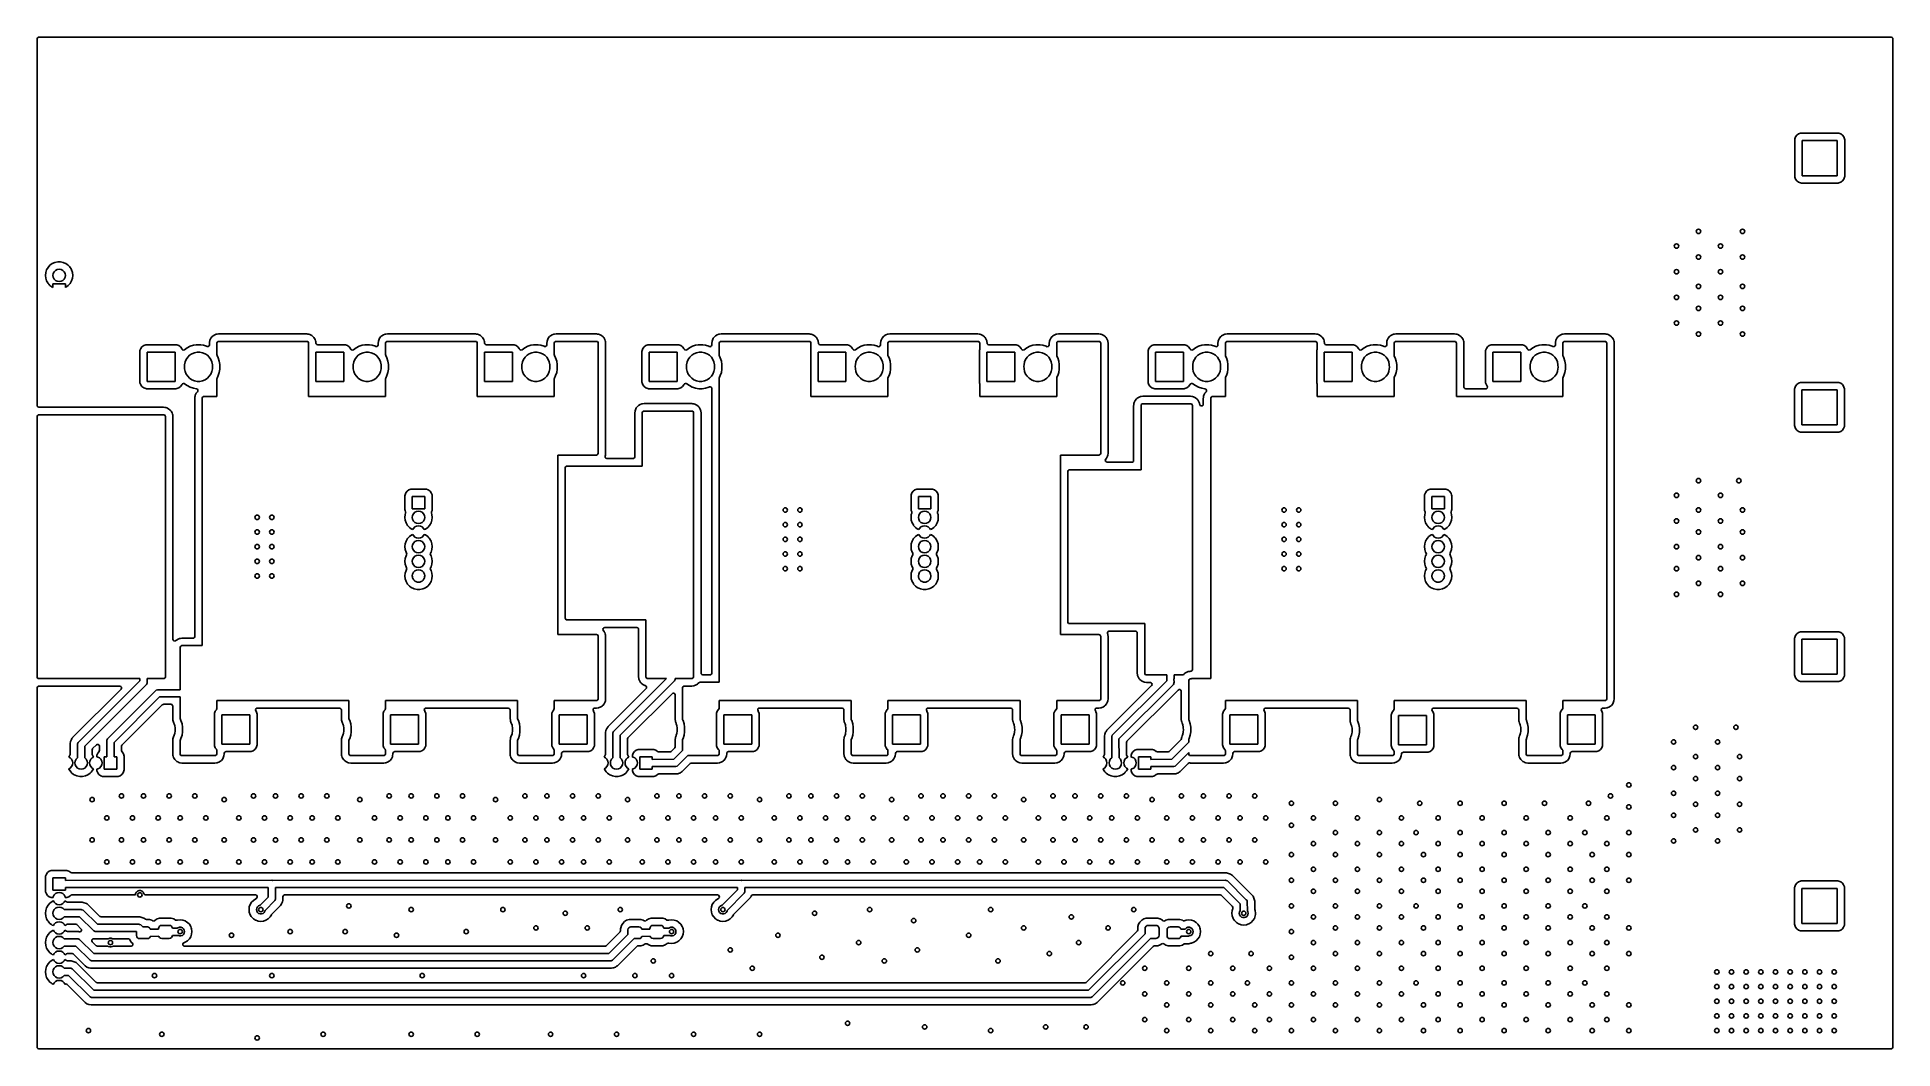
# Model space of a CAD drawing. Extents: x 195 to 321, y -209 to -140.
import ezdxf

# ---------------------------------------------------------------- set-up
doc = ezdxf.new("R2010")
doc.units = 0
doc.layers.add('BLACK', color=7, linetype='CONTINUOUS')

msp = doc.modelspace()

# ---------------------------------------------------------------- linework, layer by layer
at = {"layer": 'BLACK', "linetype": 'CONTINUOUS'}
for p, q in [((194.5005, -139.8745), (194.520185, -139.807461)), ((194.5005, -149.24787), (194.5005, -139.8745)), ((194.520185, -139.807461), (194.572989, -139.761706)), ((194.572989, -139.761706), (194.6245, -139.7505)), ((194.6245, -139.7505), (320.8755, -139.7505)), ((320.8755, -139.7505), (320.942539, -139.770185)), ((320.942539, -139.770185), (320.988294, -139.822989)), ((320.988294, -139.822989), (320.9995, -139.8745)), ((320.9995, -139.8745), (320.9995, -208.6255)), ((314.318663, -146.692517), (314.312256, -146.752116)), ((314.368957, -146.557671), (314.318663, -146.692517)), ((314.368961, -146.557664), (314.368957, -146.557671)), ((314.455207, -146.442455), (314.368961, -146.557664)), ((314.45521, -146.442452), (314.455207, -146.442455)), ((314.570419, -146.356206), (314.45521, -146.442452)), ((314.570426, -146.356202), (314.570419, -146.356206)), ((314.705271, -146.305908), (314.570426, -146.356202)), ((314.764878, -146.299501), (314.705271, -146.305908)), ((314.764884, -146.2995), (314.764878, -146.299501)), ((317.260619, -146.2995), (314.764884, -146.2995)), ((317.260628, -146.2995), (317.260619, -146.2995)), ((317.260636, -146.2995), (317.260628, -146.2995)), ((317.260638, -146.299501), (317.260636, -146.2995)), ((317.320238, -146.305908), (317.260638, -146.299501)), ((317.455083, -146.356202), (317.320237, -146.305908)), ((317.320237, -146.305908), (317.320238, -146.305908)), ((317.45509, -146.356206), (317.455083, -146.356202)), ((317.570299, -146.442452), (317.45509, -146.356206)), ((317.570302, -146.442455), (317.570299, -146.442452)), ((317.656548, -146.557664), (317.570302, -146.442455)), ((317.65655, -146.557668), (317.656548, -146.557664)), ((317.656551, -146.557669), (317.65655, -146.557668)), ((317.706846, -146.692517), (317.656551, -146.557669)), ((317.713254, -146.752128), (317.706846, -146.692517)), ((314.312256, -146.752123), (314.312255, -146.752135)), ((314.312255, -146.752135), (314.312255, -149.24787)), ((314.312256, -146.752116), (314.312256, -146.752123)), ((314.812755, -149.2), (314.812755, -146.8)), ((314.812755, -146.8), (317.212755, -146.8)), ((317.212755, -146.8), (317.212755, -149.2)), ((317.713255, -149.247873), (317.713254, -146.752128)), ((194.5005, -156), (194.5005, -149.24787)), ((314.312255, -149.24787), (314.312256, -149.247876)), ((314.312256, -149.247876), (314.318663, -149.307483)), ((317.212755, -149.2), (314.812755, -149.2)), ((317.706846, -149.307483), (317.713255, -149.247873)), ((314.318663, -149.307483), (314.368957, -149.442328)), ((314.368957, -149.442328), (314.368961, -149.442335)), ((314.368961, -149.442335), (314.455207, -149.557544)), ((314.455207, -149.557544), (314.45521, -149.557547)), ((314.45521, -149.557547), (314.570419, -149.643793)), ((314.570419, -149.643793), (314.570426, -149.643797)), ((314.570426, -149.643797), (314.705272, -149.694091)), ((314.705272, -149.694091), (314.705271, -149.694091)), ((314.705271, -149.694091), (314.712199, -149.694835)), ((314.712199, -149.694835), (314.764882, -149.7005)), ((314.764882, -149.7005), (317.260627, -149.700499)), ((317.260627, -149.700499), (317.320238, -149.694091)), ((317.320238, -149.694091), (317.455086, -149.643796)), ((317.455086, -149.643796), (317.570301, -149.557546)), ((317.570301, -149.557546), (317.656551, -149.442331)), ((317.656551, -149.442331), (317.706846, -149.307483)), ((195.247129, -155.453009), (195.149857, -155.621488)), ((195.377302, -155.308435), (195.247129, -155.453009)), ((195.377305, -155.308433), (195.377302, -155.308435)), ((195.534702, -155.194076), (195.377305, -155.308433)), ((195.712431, -155.114948), (195.534702, -155.194076)), ((195.902726, -155.0745), (195.712431, -155.114948)), ((195.868668, -155.595801), (196, -155.575)), ((196.097274, -155.0745), (195.902726, -155.0745)), ((196, -155.575), (196.131332, -155.595801)), ((196.287569, -155.114948), (196.097274, -155.0745)), ((196.287571, -155.114949), (196.287569, -155.114948)), ((196.328848, -155.133326), (196.287571, -155.114949)), ((196.465297, -155.194076), (196.328848, -155.133326)), ((196.543995, -155.251254), (196.465297, -155.194076)), ((196.622692, -155.308431), (196.543995, -155.251254)), ((196.622693, -155.308432), (196.622692, -155.308431)), ((196.622694, -155.308433), (196.622693, -155.308432)), ((196.622697, -155.308435), (196.622694, -155.308433)), ((196.701882, -155.396381), (196.622697, -155.308435)), ((196.75287, -155.453008), (196.701882, -155.396381)), ((196.816202, -155.562703), (196.75287, -155.453008)), ((196.850142, -155.621488), (196.816202, -155.562703)), ((194.5005, -164.8705), (194.5005, -156)), ((195.089738, -155.806516), (195.069402, -156)), ((195.069402, -156), (195.089738, -156.193483)), ((195.149856, -155.621489), (195.089738, -155.806516)), ((195.089738, -156.193483), (195.149856, -156.37851)), ((195.149857, -155.621488), (195.149856, -155.621489)), ((195.149856, -156.37851), (195.149857, -156.378511)), ((195.149857, -156.378511), (195.230159, -156.517597)), ((195.230159, -156.517597), (195.24713, -156.546992)), ((195.24713, -156.546992), (195.292476, -156.597354)), ((195.292476, -156.597354), (195.377302, -156.691564)), ((195.377302, -156.691564), (195.377305, -156.691566)), ((195.377305, -156.691566), (195.377308, -156.691569)), ((195.377308, -156.691569), (195.495352, -156.777333)), ((195.495352, -156.777333), (195.534702, -156.805923)), ((195.534702, -156.805923), (195.575, -156.823864)), ((195.575, -156), (195.595801, -155.868668)), ((195.595801, -156.131332), (195.575, -156)), ((195.575, -156.823864), (195.575, -156.575)), ((195.575, -156.575), (196.425, -156.575)), ((195.595801, -155.868668), (195.656168, -155.750191)), ((195.656168, -156.249809), (195.595801, -156.131332)), ((195.656168, -155.750191), (195.750191, -155.656168)), ((195.750191, -156.343832), (195.656168, -156.249809)), ((195.750191, -155.656168), (195.868668, -155.595801)), ((195.868668, -156.404199), (195.750191, -156.343832)), ((196, -156.425), (195.868668, -156.404199)), ((196.131332, -156.404199), (196, -156.425)), ((196.131332, -155.595801), (196.249809, -155.656168)), ((196.249809, -156.343832), (196.131332, -156.404199)), ((196.249809, -155.656168), (196.343832, -155.750191)), ((196.343832, -156.249809), (196.249809, -156.343832)), ((196.343832, -155.750191), (196.404199, -155.868668)), ((196.404199, -156.131332), (196.343832, -156.249809)), ((196.404199, -155.868668), (196.425, -156)), ((196.425, -156), (196.404199, -156.131332)), ((196.425, -156.575), (196.425, -156.823864)), ((196.425, -156.823864), (196.465299, -156.805922)), ((196.465299, -156.805922), (196.622692, -156.691569)), ((196.622692, -156.691569), (196.75287, -156.546992)), ((196.75287, -156.546992), (196.850144, -156.378508)), ((196.850143, -155.621489), (196.850142, -155.621488)), ((196.850143, -155.621491), (196.850143, -155.621489)), ((196.850144, -155.621492), (196.850143, -155.621491)), ((196.910262, -155.806518), (196.850144, -155.621492)), ((196.850144, -156.378508), (196.910262, -156.193482)), ((196.930598, -156), (196.910262, -155.806518)), ((196.910262, -156.193482), (196.930598, -156)), ((206.244502, -160.62399), (206.2445, -160.624001)), ((206.2445, -160.624001), (206.2445, -160.728751)), ((206.259949, -160.516549), (206.244502, -160.62399)), ((206.264976, -160.481582), (206.259949, -160.516549)), ((206.284664, -160.414534), (206.264976, -160.481582)), ((206.34443, -160.283668), (206.284664, -160.414534)), ((206.344433, -160.283664), (206.34443, -160.283668)), ((206.438659, -160.174923), (206.344433, -160.283664)), ((206.491451, -160.129179), (206.438659, -160.174923)), ((206.491462, -160.129171), (206.491451, -160.129179)), ((206.612496, -160.051386), (206.491462, -160.129171)), ((206.612502, -160.051383), (206.612496, -160.051386)), ((206.715027, -160.01726), (206.612502, -160.051383)), ((206.766537, -160.006054), (206.715027, -160.01726)), ((206.75, -160.624), (206.769685, -160.556961)), ((206.75, -161.405484), (206.75, -160.624)), ((206.766549, -160.006052), (206.766537, -160.006054)), ((206.87399, -159.994501), (206.766549, -160.006052)), ((206.769685, -160.556961), (206.822489, -160.511206)), ((206.822489, -160.511206), (206.874, -160.5)), ((206.873991, -159.9945), (206.87399, -159.994501)), ((206.874, -159.9945), (206.873991, -159.9945)), ((212.876, -159.9945), (206.874, -159.9945)), ((206.874, -160.5), (212.876, -160.5)), ((212.956347, -160.006052), (212.876, -159.9945)), ((212.876, -160.5), (212.943039, -160.519685)), ((212.943039, -160.519685), (212.988794, -160.572489)), ((213.018417, -160.014976), (212.956347, -160.006052)), ((212.988794, -160.572489), (213, -160.624)), ((213, -160.624), (213, -164.25)), ((213.018422, -160.014977), (213.018417, -160.014976)), ((213.085459, -160.034662), (213.01842, -160.014977)), ((213.01842, -160.014977), (213.018422, -160.014977)), ((213.08546, -160.034662), (213.085459, -160.034662)), ((213.085465, -160.034664), (213.08546, -160.034662)), ((213.216331, -160.09443), (213.085465, -160.034664)), ((213.216333, -160.094431), (213.216331, -160.09443)), ((213.216336, -160.094433), (213.216333, -160.094431)), ((213.32507, -160.188653), (213.216336, -160.094433)), ((213.325072, -160.188656), (213.32507, -160.188653)), ((213.325076, -160.188659), (213.325072, -160.188656)), ((213.37082, -160.241451), (213.325076, -160.188659)), ((213.370825, -160.241457), (213.37082, -160.241451)), ((213.370828, -160.241462), (213.370825, -160.241457)), ((213.448613, -160.362496), (213.370828, -160.241462)), ((213.448616, -160.362502), (213.448613, -160.362496)), ((213.482637, -160.464722), (213.448616, -160.362502)), ((213.482741, -160.465033), (213.482637, -160.464722)), ((213.493947, -160.516544), (213.482741, -160.465033)), ((213.504936, -160.618755), (213.493947, -160.516544)), ((213.515431, -160.657011), (213.504936, -160.618755)), ((217.744502, -160.62399), (217.7445, -160.624001)), ((217.7445, -160.624001), (217.7445, -160.728751)), ((217.759949, -160.516549), (217.744502, -160.62399)), ((217.764976, -160.481582), (217.759949, -160.516549)), ((217.784664, -160.414534), (217.764976, -160.481582)), ((217.84443, -160.283668), (217.784664, -160.414534)), ((217.844433, -160.283664), (217.84443, -160.283668)), ((217.938659, -160.174923), (217.844433, -160.283664)), ((217.991451, -160.129179), (217.938659, -160.174923)), ((217.991462, -160.129171), (217.991451, -160.129179)), ((218.112496, -160.051386), (217.991462, -160.129171)), ((218.112502, -160.051383), (218.112496, -160.051386)), ((218.215027, -160.01726), (218.112502, -160.051383)), ((218.266537, -160.006054), (218.215027, -160.01726)), ((218.25, -160.624), (218.269685, -160.556961)), ((218.25, -161.405484), (218.25, -160.624)), ((218.266549, -160.006052), (218.266537, -160.006054)), ((218.37399, -159.994501), (218.266549, -160.006052)), ((218.269685, -160.556961), (218.322489, -160.511206)), ((218.322489, -160.511206), (218.374, -160.5)), ((218.373991, -159.9945), (218.37399, -159.994501)), ((218.374, -159.9945), (218.373991, -159.9945)), ((224.376, -159.9945), (218.374, -159.9945)), ((218.374, -160.5), (224.376, -160.5)), ((224.456347, -160.006052), (224.376, -159.9945)), ((224.376, -160.5), (224.443039, -160.519685)), ((224.443039, -160.519685), (224.488794, -160.572489)), ((224.518417, -160.014976), (224.456347, -160.006052)), ((224.488794, -160.572489), (224.5, -160.624)), ((224.5, -160.624), (224.5, -164.25)), ((224.518422, -160.014977), (224.518417, -160.014976)), ((224.585459, -160.034662), (224.51842, -160.014977)), ((224.51842, -160.014977), (224.518422, -160.014977)), ((224.58546, -160.034662), (224.585459, -160.034662)), ((224.585465, -160.034664), (224.58546, -160.034662)), ((224.716331, -160.09443), (224.585465, -160.034664)), ((224.716333, -160.094431), (224.716331, -160.09443)), ((224.716336, -160.094433), (224.716333, -160.094431)), ((224.82507, -160.188653), (224.716336, -160.094433)), ((224.825072, -160.188656), (224.82507, -160.188653)), ((224.825076, -160.188659), (224.825072, -160.188656)), ((224.87082, -160.241451), (224.825076, -160.188659)), ((224.870825, -160.241457), (224.87082, -160.241451)), ((224.870828, -160.241462), (224.870825, -160.241457)), ((224.948613, -160.362496), (224.870828, -160.241462)), ((224.948616, -160.362502), (224.948613, -160.362496)), ((224.982637, -160.464722), (224.948616, -160.362502)), ((224.982741, -160.465033), (224.982637, -160.464722)), ((224.993947, -160.516544), (224.982741, -160.465033)), ((225.004936, -160.618755), (224.993947, -160.516544)), ((225.015431, -160.657011), (225.004936, -160.618755)), ((229.244502, -160.62399), (229.2445, -160.624001)), ((229.2445, -160.624001), (229.2445, -160.728751)), ((229.259949, -160.516549), (229.244502, -160.62399)), ((229.264976, -160.481582), (229.259949, -160.516549)), ((229.284664, -160.414534), (229.264976, -160.481582)), ((229.34443, -160.283668), (229.284664, -160.414534)), ((229.344433, -160.283664), (229.34443, -160.283668)), ((229.438659, -160.174923), (229.344433, -160.283664)), ((229.491451, -160.129179), (229.438659, -160.174923)), ((229.491462, -160.129171), (229.491451, -160.129179)), ((229.612496, -160.051386), (229.491462, -160.129171)), ((229.612502, -160.051383), (229.612496, -160.051386)), ((229.715027, -160.01726), (229.612502, -160.051383)), ((229.766537, -160.006054), (229.715027, -160.01726)), ((229.75, -160.624), (229.769685, -160.556961)), ((229.75, -161.405484), (229.75, -160.624)), ((229.766549, -160.006052), (229.766537, -160.006054)), ((229.87399, -159.994501), (229.766549, -160.006052)), ((229.769685, -160.556961), (229.822489, -160.511206)), ((229.822489, -160.511206), (229.874, -160.5)), ((229.873991, -159.9945), (229.87399, -159.994501)), ((229.874, -159.9945), (229.873991, -159.9945)), ((232.626, -159.9945), (229.874, -159.9945)), ((229.874, -160.5), (232.626, -160.5)), ((232.706347, -160.006052), (232.626, -159.9945)), ((232.626, -160.5), (232.693039, -160.519685)), ((232.693039, -160.519685), (232.738794, -160.572489)), ((232.768417, -160.014976), (232.706347, -160.006052)), ((232.738794, -160.572489), (232.75, -160.624)), ((232.75, -160.624), (232.75, -168.126)), ((232.768422, -160.014977), (232.768417, -160.014976)), ((232.835459, -160.034662), (232.76842, -160.014977)), ((232.76842, -160.014977), (232.768422, -160.014977)), ((232.83546, -160.034662), (232.835459, -160.034662)), ((232.835465, -160.034664), (232.83546, -160.034662)), ((232.966331, -160.09443), (232.835465, -160.034664)), ((232.966333, -160.094431), (232.966331, -160.09443)), ((232.966336, -160.094433), (232.966333, -160.094431)), ((233.07507, -160.188653), (232.966336, -160.094433)), ((233.075072, -160.188656), (233.07507, -160.188653)), ((233.075076, -160.188659), (233.075072, -160.188656)), ((233.12082, -160.241451), (233.075076, -160.188659)), ((233.120825, -160.241457), (233.12082, -160.241451)), ((233.120828, -160.241462), (233.120825, -160.241457)), ((233.198613, -160.362496), (233.120828, -160.241462)), ((233.198616, -160.362502), (233.198613, -160.362496)), ((233.232637, -160.464722), (233.198616, -160.362502)), ((233.232741, -160.465033), (233.232637, -160.464722)), ((233.243947, -160.516544), (233.232741, -160.465033)), ((233.2555, -160.624), (233.243947, -160.516544)), ((233.2555, -168.126), (233.2555, -160.624)), ((240.494502, -160.62399), (240.4945, -160.624001)), ((240.4945, -160.624001), (240.4945, -160.742381)), ((240.509949, -160.516549), (240.494502, -160.62399)), ((240.514976, -160.481582), (240.509949, -160.516549)), ((240.534664, -160.414534), (240.514976, -160.481582)), ((240.59443, -160.283668), (240.534664, -160.414534)), ((240.594433, -160.283664), (240.59443, -160.283668)), ((240.688659, -160.174923), (240.594433, -160.283664)), ((240.741451, -160.129179), (240.688659, -160.174923)), ((240.741462, -160.129171), (240.741451, -160.129179)), ((240.862496, -160.051386), (240.741462, -160.129171)), ((240.862502, -160.051383), (240.862496, -160.051386)), ((240.965027, -160.01726), (240.862502, -160.051383)), ((241.016537, -160.006054), (240.965027, -160.01726)), ((241, -160.624), (241.019685, -160.556961)), ((241, -161.457984), (241, -160.624)), ((241.016549, -160.006052), (241.016537, -160.006054)), ((241.12399, -159.994501), (241.016549, -160.006052)), ((241.019685, -160.556961), (241.072489, -160.511206)), ((241.072489, -160.511206), (241.124, -160.5)), ((241.123991, -159.9945), (241.12399, -159.994501)), ((241.124, -159.9945), (241.123991, -159.9945)), ((247.126, -159.9945), (241.124, -159.9945)), ((241.124, -160.5), (247.126, -160.5)), ((247.206347, -160.006052), (247.126, -159.9945)), ((247.126, -160.5), (247.193039, -160.519685)), ((247.193039, -160.519685), (247.238794, -160.572489)), ((247.268417, -160.014976), (247.206347, -160.006052)), ((247.238794, -160.572489), (247.25, -160.624)), ((247.25, -160.624), (247.25, -161.064375)), ((247.268422, -160.014977), (247.268417, -160.014976)), ((247.335459, -160.034662), (247.26842, -160.014977)), ((247.26842, -160.014977), (247.268422, -160.014977)), ((247.33546, -160.034662), (247.335459, -160.034662)), ((247.335465, -160.034664), (247.33546, -160.034662)), ((247.466331, -160.09443), (247.335465, -160.034664)), ((247.466333, -160.094431), (247.466331, -160.09443)), ((247.466336, -160.094433), (247.466333, -160.094431)), ((247.57507, -160.188653), (247.466336, -160.094433)), ((247.575072, -160.188656), (247.57507, -160.188653)), ((247.575076, -160.188659), (247.575072, -160.188656)), ((247.62082, -160.241451), (247.575076, -160.188659)), ((247.620825, -160.241457), (247.62082, -160.241451)), ((247.620828, -160.241462), (247.620825, -160.241457)), ((247.698613, -160.362496), (247.620828, -160.241462)), ((247.698616, -160.362502), (247.698613, -160.362496)), ((247.732637, -160.464722), (247.698616, -160.362502)), ((247.732741, -160.465033), (247.732637, -160.464722)), ((247.743947, -160.516544), (247.732741, -160.465033)), ((247.754936, -160.618755), (247.743947, -160.516544)), ((247.765431, -160.657011), (247.754936, -160.618755)), ((251.994502, -160.62399), (251.9945, -160.624001)), ((251.9945, -160.624001), (251.9945, -160.742381)), ((252.009949, -160.516549), (251.994502, -160.62399)), ((252.014976, -160.481582), (252.009949, -160.516549)), ((252.034664, -160.414534), (252.014976, -160.481582)), ((252.09443, -160.283668), (252.034664, -160.414534)), ((252.094433, -160.283664), (252.09443, -160.283668)), ((252.188659, -160.174923), (252.094433, -160.283664)), ((252.241451, -160.129179), (252.188659, -160.174923)), ((252.241462, -160.129171), (252.241451, -160.129179)), ((252.362496, -160.051386), (252.241462, -160.129171)), ((252.362502, -160.051383), (252.362496, -160.051386)), ((252.465027, -160.01726), (252.362502, -160.051383)), ((252.516537, -160.006054), (252.465027, -160.01726)), ((252.5, -160.624), (252.519685, -160.556961)), ((252.5, -161.457984), (252.5, -160.624)), ((252.516549, -160.006052), (252.516537, -160.006054)), ((252.62399, -159.994501), (252.516549, -160.006052)), ((252.519685, -160.556961), (252.572489, -160.511206)), ((252.572489, -160.511206), (252.624, -160.5)), ((252.623991, -159.9945), (252.62399, -159.994501)), ((252.624, -159.9945), (252.623991, -159.9945)), ((258.626, -159.9945), (252.624, -159.9945)), ((252.624, -160.5), (258.626, -160.5)), ((258.706347, -160.006052), (258.626, -159.9945)), ((258.626, -160.5), (258.693039, -160.519685)), ((258.693039, -160.519685), (258.738794, -160.572489)), ((258.768417, -160.014976), (258.706347, -160.006052)), ((258.738794, -160.572489), (258.75, -160.624)), ((258.75, -160.624), (258.75, -161.064375)), ((258.768422, -160.014977), (258.768417, -160.014976)), ((258.835459, -160.034662), (258.76842, -160.014977)), ((258.76842, -160.014977), (258.768422, -160.014977)), ((258.83546, -160.034662), (258.835459, -160.034662)), ((258.835465, -160.034664), (258.83546, -160.034662)), ((258.966331, -160.09443), (258.835465, -160.034664)), ((258.966333, -160.094431), (258.966331, -160.09443)), ((258.966336, -160.094433), (258.966333, -160.094431)), ((259.07507, -160.188653), (258.966336, -160.094433)), ((259.075072, -160.188656), (259.07507, -160.188653)), ((259.075076, -160.188659), (259.075072, -160.188656)), ((259.12082, -160.241451), (259.075076, -160.188659)), ((259.120825, -160.241457), (259.12082, -160.241451)), ((259.120828, -160.241462), (259.120825, -160.241457)), ((259.198613, -160.362496), (259.120828, -160.241462)), ((259.198616, -160.362502), (259.198613, -160.362496)), ((259.232637, -160.464722), (259.198616, -160.362502)), ((259.232741, -160.465033), (259.232637, -160.464722)), ((259.243947, -160.516544), (259.232741, -160.465033)), ((259.254936, -160.618755), (259.243947, -160.516544)), ((259.265431, -160.657011), (259.254936, -160.618755)), ((263.494502, -160.62399), (263.4945, -160.624001)), ((263.4945, -160.624001), (263.4945, -160.742381)), ((263.509949, -160.516549), (263.494502, -160.62399)), ((263.514976, -160.481582), (263.509949, -160.516549)), ((263.534664, -160.414534), (263.514976, -160.481582)), ((263.59443, -160.283668), (263.534664, -160.414534)), ((263.594433, -160.283664), (263.59443, -160.283668)), ((263.688659, -160.174923), (263.594433, -160.283664)), ((263.741451, -160.129179), (263.688659, -160.174923)), ((263.741462, -160.129171), (263.741451, -160.129179)), ((263.862496, -160.051386), (263.741462, -160.129171)), ((263.862502, -160.051383), (263.862496, -160.051386)), ((263.965027, -160.01726), (263.862502, -160.051383)), ((264.016537, -160.006054), (263.965027, -160.01726)), ((264, -160.624), (264.019685, -160.556961)), ((264, -161.457984), (264, -160.624)), ((264.016549, -160.006052), (264.016537, -160.006054)), ((264.12399, -159.994501), (264.016549, -160.006052)), ((264.019685, -160.556961), (264.072489, -160.511206)), ((264.072489, -160.511206), (264.124, -160.5)), ((264.123991, -159.9945), (264.12399, -159.994501)), ((264.124, -159.9945), (264.123991, -159.9945)), ((266.876, -159.9945), (264.124, -159.9945)), ((264.124, -160.5), (266.876, -160.5)), ((266.956347, -160.006052), (266.876, -159.9945)), ((266.876, -160.5), (266.943039, -160.519685)), ((266.943039, -160.519685), (266.988794, -160.572489)), ((267.018417, -160.014976), (266.956347, -160.006052)), ((266.988794, -160.572489), (267, -160.624)), ((267, -160.624), (267, -168.126)), ((267.018422, -160.014977), (267.018417, -160.014976)), ((267.085459, -160.034662), (267.01842, -160.014977)), ((267.01842, -160.014977), (267.018422, -160.014977)), ((267.08546, -160.034662), (267.085459, -160.034662)), ((267.085465, -160.034664), (267.08546, -160.034662)), ((267.216331, -160.09443), (267.085465, -160.034664)), ((267.216333, -160.094431), (267.216331, -160.09443)), ((267.216336, -160.094433), (267.216333, -160.094431)), ((267.32507, -160.188653), (267.216336, -160.094433)), ((267.325072, -160.188656), (267.32507, -160.188653)), ((267.325076, -160.188659), (267.325072, -160.188656)), ((267.37082, -160.241451), (267.325076, -160.188659)), ((267.370825, -160.241457), (267.37082, -160.241451)), ((267.370828, -160.241462), (267.370825, -160.241457)), ((267.448613, -160.362496), (267.370828, -160.241462)), ((267.448616, -160.362502), (267.448613, -160.362496)), ((267.482637, -160.464722), (267.448616, -160.362502)), ((267.482741, -160.465033), (267.482637, -160.464722)), ((267.493947, -160.516544), (267.482741, -160.465033)), ((267.5055, -160.624), (267.493947, -160.516544)), ((267.5055, -168.126), (267.5055, -160.624)), ((274.994502, -160.62399), (274.9945, -160.624001)), ((274.9945, -160.624001), (274.9945, -160.742381)), ((275.009949, -160.516549), (274.994502, -160.62399)), ((275.014976, -160.481582), (275.009949, -160.516549)), ((275.034664, -160.414534), (275.014976, -160.481582)), ((275.09443, -160.283668), (275.034664, -160.414534)), ((275.094433, -160.283664), (275.09443, -160.283668)), ((275.188659, -160.174923), (275.094433, -160.283664)), ((275.241451, -160.129179), (275.188659, -160.174923)), ((275.241462, -160.129171), (275.241451, -160.129179)), ((275.362496, -160.051386), (275.241462, -160.129171)), ((275.362502, -160.051383), (275.362496, -160.051386)), ((275.465027, -160.01726), (275.362502, -160.051383)), ((275.516537, -160.006054), (275.465027, -160.01726)), ((275.5, -160.624), (275.519685, -160.556961)), ((275.5, -161.457984), (275.5, -160.624)), ((275.516549, -160.006052), (275.516537, -160.006054)), ((275.62399, -159.994501), (275.516549, -160.006052)), ((275.519685, -160.556961), (275.572489, -160.511206)), ((275.572489, -160.511206), (275.624, -160.5)), ((275.623991, -159.9945), (275.62399, -159.994501)), ((275.624, -159.9945), (275.623991, -159.9945)), ((281.626, -159.9945), (275.624, -159.9945)), ((275.624, -160.5), (281.626, -160.5)), ((281.706347, -160.006052), (281.626, -159.9945)), ((281.626, -160.5), (281.693039, -160.519685)), ((281.693039, -160.519685), (281.738794, -160.572489)), ((281.768417, -160.014976), (281.706347, -160.006052)), ((281.738794, -160.572489), (281.75, -160.624)), ((281.75, -160.624), (281.75, -161.064375)), ((281.768422, -160.014977), (281.768417, -160.014976)), ((281.835459, -160.034662), (281.76842, -160.014977)), ((281.76842, -160.014977), (281.768422, -160.014977)), ((281.83546, -160.034662), (281.835459, -160.034662)), ((281.835465, -160.034664), (281.83546, -160.034662)), ((281.966331, -160.09443), (281.835465, -160.034664)), ((281.966333, -160.094431), (281.966331, -160.09443)), ((281.966336, -160.094433), (281.966333, -160.094431)), ((282.07507, -160.188653), (281.966336, -160.094433)), ((282.075072, -160.188656), (282.07507, -160.188653)), ((282.075076, -160.188659), (282.075072, -160.188656)), ((282.12082, -160.241451), (282.075076, -160.188659)), ((282.120825, -160.241457), (282.12082, -160.241451)), ((282.120828, -160.241462), (282.120825, -160.241457)), ((282.198613, -160.362496), (282.120828, -160.241462)), ((282.198616, -160.362502), (282.198613, -160.362496)), ((282.232637, -160.464722), (282.198616, -160.362502)), ((282.232741, -160.465033), (282.232637, -160.464722)), ((282.243947, -160.516544), (282.232741, -160.465033)), ((282.254936, -160.618755), (282.243947, -160.516544)), ((282.265431, -160.657011), (282.254936, -160.618755)), ((286.494502, -160.62399), (286.4945, -160.624001)), ((286.4945, -160.624001), (286.4945, -160.742381)), ((286.509949, -160.516549), (286.494502, -160.62399)), ((286.514976, -160.481582), (286.509949, -160.516549)), ((286.534664, -160.414534), (286.514976, -160.481582)), ((286.59443, -160.283668), (286.534664, -160.414534)), ((286.594433, -160.283664), (286.59443, -160.283668)), ((286.688659, -160.174923), (286.594433, -160.283664)), ((286.741451, -160.129179), (286.688659, -160.174923)), ((286.741462, -160.129171), (286.741451, -160.129179)), ((286.862496, -160.051386), (286.741462, -160.129171)), ((286.862502, -160.051383), (286.862496, -160.051386)), ((286.965027, -160.01726), (286.862502, -160.051383)), ((287.016537, -160.006054), (286.965027, -160.01726)), ((287, -160.624), (287.019685, -160.556961)), ((287, -161.457984), (287, -160.624)), ((287.016549, -160.006052), (287.016537, -160.006054)), ((287.12399, -159.994501), (287.016549, -160.006052)), ((287.019685, -160.556961), (287.072489, -160.511206)), ((287.072489, -160.511206), (287.124, -160.5)), ((287.123991, -159.9945), (287.12399, -159.994501)), ((287.124, -159.9945), (287.123991, -159.9945)), ((291.126, -159.9945), (287.124, -159.9945)), ((287.124, -160.5), (291.126, -160.5)), ((291.206347, -160.006052), (291.126, -159.9945)), ((291.126, -160.5), (291.193039, -160.519685)), ((291.193039, -160.519685), (291.238794, -160.572489)), ((291.268417, -160.014976), (291.206347, -160.006052)), ((291.238794, -160.572489), (291.25, -160.624)), ((291.25, -160.624), (291.25, -164.25)), ((291.268422, -160.014977), (291.268417, -160.014976)), ((291.335459, -160.034662), (291.26842, -160.014977)), ((291.26842, -160.014977), (291.268422, -160.014977)), ((291.33546, -160.034662), (291.335459, -160.034662)), ((291.335465, -160.034664), (291.33546, -160.034662)), ((291.466331, -160.09443), (291.335465, -160.034664)), ((291.466333, -160.094431), (291.466331, -160.09443)), ((291.466336, -160.094433), (291.466333, -160.094431)), ((291.57507, -160.188653), (291.466336, -160.094433)), ((291.575072, -160.188656), (291.57507, -160.188653)), ((291.575076, -160.188659), (291.575072, -160.188656)), ((291.62082, -160.241451), (291.575076, -160.188659)), ((291.620825, -160.241457), (291.62082, -160.241451)), ((291.620828, -160.241462), (291.620825, -160.241457)), ((291.698613, -160.362496), (291.620828, -160.241462)), ((291.698616, -160.362502), (291.698613, -160.362496)), ((291.732637, -160.464722), (291.698616, -160.362502)), ((291.732741, -160.465033), (291.732637, -160.464722)), ((291.743947, -160.516544), (291.732741, -160.465033)), ((291.7555, -160.624), (291.743947, -160.516544)), ((291.7555, -160.62401), (291.7555, -160.624)), ((291.7555, -163.6205), (291.7555, -160.62401)), ((297.994502, -160.62399), (297.9945, -160.624001)), ((297.9945, -160.624001), (297.9945, -160.742381)), ((298.009949, -160.516549), (297.994502, -160.62399)), ((298.014976, -160.481582), (298.009949, -160.516549)), ((298.034664, -160.414534), (298.014976, -160.481582)), ((298.09443, -160.283668), (298.034664, -160.414534)), ((298.094433, -160.283664), (298.09443, -160.283668)), ((298.188659, -160.174923), (298.094433, -160.283664)), ((298.241451, -160.129179), (298.188659, -160.174923)), ((298.241462, -160.129171), (298.241451, -160.129179)), ((298.362496, -160.051386), (298.241462, -160.129171)), ((298.362502, -160.051383), (298.362496, -160.051386)), ((298.465027, -160.01726), (298.362502, -160.051383)), ((298.516537, -160.006054), (298.465027, -160.01726)), ((298.5, -160.624), (298.519685, -160.556961)), ((298.5, -161.457984), (298.5, -160.624)), ((298.516549, -160.006052), (298.516537, -160.006054)), ((298.62399, -159.994501), (298.516549, -160.006052)), ((298.519685, -160.556961), (298.572489, -160.511206)), ((298.572489, -160.511206), (298.624, -160.5)), ((298.623991, -159.9945), (298.62399, -159.994501)), ((298.624, -159.9945), (298.623991, -159.9945)), ((301.376, -159.9945), (298.624, -159.9945)), ((298.624, -160.5), (301.376, -160.5)), ((301.456347, -160.006052), (301.376, -159.9945)), ((301.376, -160.5), (301.443039, -160.519685)), ((301.443039, -160.519685), (301.488794, -160.572489)), ((301.518417, -160.014976), (301.456347, -160.006052)), ((301.488794, -160.572489), (301.5, -160.624)), ((301.5, -160.624), (301.5, -184.876)), ((301.518422, -160.014977), (301.518417, -160.014976)), ((301.585459, -160.034662), (301.51842, -160.014977)), ((301.51842, -160.014977), (301.518422, -160.014977)), ((301.58546, -160.034662), (301.585459, -160.034662)), ((301.585465, -160.034664), (301.58546, -160.034662)), ((301.716331, -160.09443), (301.585465, -160.034664)), ((301.716333, -160.094431), (301.716331, -160.09443)), ((301.716336, -160.094433), (301.716333, -160.094431)), ((301.82507, -160.188653), (301.716336, -160.094433)), ((301.825072, -160.188656), (301.82507, -160.188653)), ((301.825076, -160.188659), (301.825072, -160.188656)), ((301.87082, -160.241451), (301.825076, -160.188659)), ((301.870825, -160.241457), (301.87082, -160.241451)), ((301.870828, -160.241462), (301.870825, -160.241457)), ((301.948613, -160.362496), (301.870828, -160.241462)), ((301.948616, -160.362502), (301.948613, -160.362496)), ((301.982637, -160.464722), (301.948616, -160.362502)), ((301.982741, -160.465033), (301.982637, -160.464722)), ((301.993947, -160.516544), (301.982741, -160.465033)), ((302.0055, -160.624), (301.993947, -160.516544)), ((302.0055, -166.24787), (302.0055, -160.624)), ((201.507001, -161.182116), (201.507, -161.182135)), ((201.507, -161.182135), (201.507, -163.27787)), ((201.513408, -161.122517), (201.507001, -161.182116)), ((201.563702, -160.987671), (201.513408, -161.122517)), ((201.563706, -160.987664), (201.563702, -160.987671)), ((201.649952, -160.872455), (201.563706, -160.987664)), ((201.649955, -160.872452), (201.649952, -160.872455)), ((201.765164, -160.786206), (201.649955, -160.872452)), ((201.765171, -160.786202), (201.765164, -160.786206)), ((201.900016, -160.735908), (201.765171, -160.786202)), ((201.959623, -160.729501), (201.900016, -160.735908)), ((201.959629, -160.7295), (201.959623, -160.729501)), ((203.960364, -160.7295), (201.959629, -160.7295)), ((202.0075, -163.23), (202.0075, -161.23)), ((202.0075, -161.23), (203.9125, -161.23)), ((203.9125, -161.23), (203.9125, -163.23)), ((203.960373, -160.7295), (203.960364, -160.7295)), ((203.960381, -160.7295), (203.960373, -160.7295)), ((203.960383, -160.729501), (203.960381, -160.7295)), ((204.019983, -160.735908), (203.960383, -160.729501)), ((204.154828, -160.786202), (204.019982, -160.735908)), ((204.019982, -160.735908), (204.019983, -160.735908)), ((204.154835, -160.786206), (204.154828, -160.786202)), ((204.270044, -160.872452), (204.154835, -160.786206)), ((204.270047, -160.872455), (204.270044, -160.872452)), ((204.356293, -160.987664), (204.270047, -160.872455)), ((204.356296, -160.987669), (204.356293, -160.987664)), ((204.36669, -161.015538), (204.356296, -160.987669)), ((204.373203, -161.030074), (204.36669, -161.015538)), ((204.421898, -161.08018), (204.373203, -161.030074)), ((204.489952, -161.096005), (204.421898, -161.08018)), ((204.555759, -161.072525), (204.489952, -161.096005)), ((204.552087, -162.089139), (204.588514, -161.906004)), ((204.738461, -160.939783), (204.555759, -161.072525)), ((204.588514, -161.906004), (204.65997, -161.733495)), ((204.65997, -161.733495), (204.763708, -161.57824)), ((204.942244, -160.83595), (204.738461, -160.939783)), ((204.763708, -161.57824), (204.89574, -161.446208)), ((204.89574, -161.446208), (205.050995, -161.34247)), ((205.15975, -160.765278), (204.942244, -160.83595)), ((205.050995, -161.34247), (205.223504, -161.271014)), ((205.159753, -160.765278), (205.15975, -160.765278)), ((205.345188, -160.735908), (205.159753, -160.765278)), ((205.223504, -161.271014), (205.406639, -161.234587)), ((205.385646, -160.7295), (205.345188, -160.735908)), ((205.614354, -160.7295), (205.385646, -160.7295)), ((205.406639, -161.234587), (205.593361, -161.234587)), ((205.593361, -161.234587), (205.776496, -161.271014)), ((205.654812, -160.735908), (205.614354, -160.7295)), ((205.840247, -160.765278), (205.654812, -160.735908)), ((205.776496, -161.271014), (205.949005, -161.34247)), ((206.057755, -160.83595), (205.840247, -160.765278)), ((205.949005, -161.34247), (206.10426, -161.446208)), ((206.057762, -160.835953), (206.057755, -160.83595)), ((206.064211, -160.839239), (206.057762, -160.835953)), ((206.102853, -160.851489), (206.064211, -160.839239)), ((206.172011, -160.841545), (206.102853, -160.851489)), ((206.10426, -161.446208), (206.236292, -161.57824)), ((206.224815, -160.79579), (206.172011, -160.841545)), ((206.2445, -160.728751), (206.224815, -160.79579)), ((206.236292, -161.57824), (206.34003, -161.733495)), ((206.34003, -161.733495), (206.411486, -161.906004)), ((206.411486, -161.906004), (206.447913, -162.089139)), ((206.763515, -161.461778), (206.75, -161.405484)), ((206.846545, -161.624736), (206.763515, -161.461778)), ((206.846549, -161.624744), (206.846545, -161.624736)), ((206.917221, -161.84225), (206.846549, -161.624744)), ((206.917221, -161.842251), (206.917221, -161.84225)), ((206.917222, -161.842255), (206.917221, -161.842251)), ((206.953, -162.068146), (206.917222, -161.842255)), ((213.5075, -163.23), (213.5075, -161.23)), ((213.5075, -161.23), (215.4125, -161.23)), ((213.561186, -160.709815), (213.515431, -160.657011)), ((213.628225, -160.7295), (213.561186, -160.709815)), ((215.460365, -160.7295), (213.628225, -160.7295)), ((215.4125, -161.23), (215.4125, -163.23)), ((215.460373, -160.7295), (215.460365, -160.7295)), ((215.460381, -160.7295), (215.460373, -160.7295)), ((215.460383, -160.729501), (215.460381, -160.7295)), ((215.519983, -160.735908), (215.460383, -160.729501)), ((215.654828, -160.786202), (215.519982, -160.735908)), ((215.519982, -160.735908), (215.519983, -160.735908)), ((215.654835, -160.786206), (215.654828, -160.786202)), ((215.770044, -160.872452), (215.654835, -160.786206)), ((215.770047, -160.872455), (215.770044, -160.872452)), ((215.856293, -160.987664), (215.770047, -160.872455)), ((215.856296, -160.987669), (215.856293, -160.987664)), ((215.86669, -161.015538), (215.856296, -160.987669)), ((215.873203, -161.030074), (215.86669, -161.015538)), ((215.921898, -161.08018), (215.873203, -161.030074)), ((215.989952, -161.096005), (215.921898, -161.08018)), ((216.055759, -161.072525), (215.989952, -161.096005)), ((216.052087, -162.089139), (216.088514, -161.906004)), ((216.238461, -160.939783), (216.055759, -161.072525)), ((216.088514, -161.906004), (216.15997, -161.733495)), ((216.15997, -161.733495), (216.263708, -161.57824)), ((216.442244, -160.83595), (216.238461, -160.939783)), ((216.263708, -161.57824), (216.39574, -161.446208)), ((216.39574, -161.446208), (216.550995, -161.34247)), ((216.65975, -160.765278), (216.442244, -160.83595)), ((216.550995, -161.34247), (216.723504, -161.271014)), ((216.659753, -160.765278), (216.65975, -160.765278)), ((216.845188, -160.735908), (216.659753, -160.765278)), ((216.723504, -161.271014), (216.906639, -161.234587)), ((216.885646, -160.7295), (216.845188, -160.735908)), ((217.114354, -160.7295), (216.885646, -160.7295)), ((216.906639, -161.234587), (217.093361, -161.234587)), ((217.093361, -161.234587), (217.276496, -161.271014)), ((217.154812, -160.735908), (217.114354, -160.7295)), ((217.340247, -160.765278), (217.154812, -160.735908)), ((217.276496, -161.271014), (217.449005, -161.34247)), ((217.557755, -160.83595), (217.340247, -160.765278)), ((217.449005, -161.34247), (217.60426, -161.446208)), ((217.557762, -160.835953), (217.557755, -160.83595)), ((217.564211, -160.839239), (217.557762, -160.835953)), ((217.602853, -160.851489), (217.564211, -160.839239)), ((217.672011, -160.841545), (217.602853, -160.851489)), ((217.60426, -161.446208), (217.736292, -161.57824)), ((217.724815, -160.79579), (217.672011, -160.841545)), ((217.7445, -160.728751), (217.724815, -160.79579)), ((217.736292, -161.57824), (217.84003, -161.733495)), ((217.84003, -161.733495), (217.911486, -161.906004)), ((217.911486, -161.906004), (217.947913, -162.089139)), ((218.263515, -161.461778), (218.25, -161.405484)), ((218.346545, -161.624736), (218.263515, -161.461778)), ((218.346549, -161.624744), (218.346545, -161.624736)), ((218.417221, -161.84225), (218.346549, -161.624744)), ((218.417221, -161.842251), (218.417221, -161.84225)), ((218.417222, -161.842255), (218.417221, -161.842251)), ((218.453, -162.068146), (218.417222, -161.842255)), ((225.0075, -163.23), (225.0075, -161.23)), ((225.0075, -161.23), (226.9125, -161.23)), ((225.061186, -160.709815), (225.015431, -160.657011)), ((225.128225, -160.7295), (225.061186, -160.709815)), ((226.960365, -160.7295), (225.128225, -160.7295)), ((226.9125, -161.23), (226.9125, -163.23)), ((226.960373, -160.7295), (226.960365, -160.7295)), ((226.960381, -160.7295), (226.960373, -160.7295)), ((226.960383, -160.729501), (226.960381, -160.7295)), ((227.019983, -160.735908), (226.960383, -160.729501)), ((227.154828, -160.786202), (227.019982, -160.735908)), ((227.019982, -160.735908), (227.019983, -160.735908)), ((227.154835, -160.786206), (227.154828, -160.786202)), ((227.270044, -160.872452), (227.154835, -160.786206)), ((227.270047, -160.872455), (227.270044, -160.872452)), ((227.356293, -160.987664), (227.270047, -160.872455)), ((227.356296, -160.987669), (227.356293, -160.987664)), ((227.36669, -161.015538), (227.356296, -160.987669)), ((227.373203, -161.030074), (227.36669, -161.015538)), ((227.421898, -161.08018), (227.373203, -161.030074)), ((227.489952, -161.096005), (227.421898, -161.08018)), ((227.555759, -161.072525), (227.489952, -161.096005)), ((227.552087, -162.089139), (227.588514, -161.906004)), ((227.738461, -160.939783), (227.555759, -161.072525)), ((227.588514, -161.906004), (227.65997, -161.733495)), ((227.65997, -161.733495), (227.763708, -161.57824)), ((227.942244, -160.83595), (227.738461, -160.939783)), ((227.763708, -161.57824), (227.89574, -161.446208)), ((227.89574, -161.446208), (228.050995, -161.34247)), ((228.15975, -160.765278), (227.942244, -160.83595)), ((228.050995, -161.34247), (228.223504, -161.271014)), ((228.159753, -160.765278), (228.15975, -160.765278)), ((228.345188, -160.735908), (228.159753, -160.765278)), ((228.223504, -161.271014), (228.406639, -161.234587)), ((228.385646, -160.7295), (228.345188, -160.735908)), ((228.614354, -160.7295), (228.385646, -160.7295)), ((228.406639, -161.234587), (228.593361, -161.234587)), ((228.593361, -161.234587), (228.776496, -161.271014)), ((228.654812, -160.735908), (228.614354, -160.7295)), ((228.840247, -160.765278), (228.654812, -160.735908)), ((228.776496, -161.271014), (228.949005, -161.34247)), ((229.057755, -160.83595), (228.840247, -160.765278)), ((228.949005, -161.34247), (229.10426, -161.446208)), ((229.057762, -160.835953), (229.057755, -160.83595)), ((229.064211, -160.839239), (229.057762, -160.835953)), ((229.102853, -160.851489), (229.064211, -160.839239)), ((229.172011, -160.841545), (229.102853, -160.851489)), ((229.10426, -161.446208), (229.236292, -161.57824)), ((229.224815, -160.79579), (229.172011, -160.841545)), ((229.2445, -160.728751), (229.224815, -160.79579)), ((229.236292, -161.57824), (229.34003, -161.733495)), ((229.34003, -161.733495), (229.411486, -161.906004)), ((229.411486, -161.906004), (229.447913, -162.089139)), ((229.763515, -161.461778), (229.75, -161.405484)), ((229.846545, -161.624736), (229.763515, -161.461778)), ((229.846549, -161.624744), (229.846545, -161.624736)), ((229.917221, -161.84225), (229.846549, -161.624744)), ((229.917221, -161.842251), (229.917221, -161.84225)), ((229.917222, -161.842255), (229.917221, -161.842251)), ((229.953, -162.068146), (229.917222, -161.842255)), ((235.730251, -161.182116), (235.73025, -161.182135)), ((235.73025, -161.182135), (235.73025, -163.27787)), ((235.736658, -161.122517), (235.730251, -161.182116)), ((235.786952, -160.987671), (235.736658, -161.122517)), ((235.786956, -160.987664), (235.786952, -160.987671)), ((235.873202, -160.872455), (235.786956, -160.987664)), ((235.873205, -160.872452), (235.873202, -160.872455)), ((235.988414, -160.786206), (235.873205, -160.872452)), ((235.988421, -160.786202), (235.988414, -160.786206)), ((236.123266, -160.735908), (235.988421, -160.786202)), ((236.182873, -160.729501), (236.123266, -160.735908)), ((236.182879, -160.7295), (236.182873, -160.729501)), ((238.183614, -160.7295), (236.182879, -160.7295)), ((236.23075, -163.23), (236.23075, -161.23)), ((236.23075, -161.23), (238.13575, -161.23)), ((238.13575, -161.23), (238.13575, -163.23)), ((238.183623, -160.7295), (238.183614, -160.7295)), ((238.183631, -160.7295), (238.183623, -160.7295)), ((238.183633, -160.729501), (238.183631, -160.7295)), ((238.243233, -160.735908), (238.183633, -160.729501)), ((238.378078, -160.786202), (238.243232, -160.735908)), ((238.243232, -160.735908), (238.243233, -160.735908)), ((238.378085, -160.786206), (238.378078, -160.786202)), ((238.493294, -160.872452), (238.378085, -160.786206)), ((238.493297, -160.872455), (238.493294, -160.872452)), ((238.579543, -160.987664), (238.493297, -160.872455)), ((238.579546, -160.987669), (238.579543, -160.987664)), ((238.58994, -161.015538), (238.579546, -160.987669)), ((238.596453, -161.030074), (238.58994, -161.015538)), ((238.645148, -161.08018), (238.596453, -161.030074)), ((238.713202, -161.096005), (238.645148, -161.08018)), ((238.779009, -161.072525), (238.713202, -161.096005)), ((238.775337, -162.089139), (238.811764, -161.906004)), ((238.961711, -160.939783), (238.779009, -161.072525)), ((238.811764, -161.906004), (238.88322, -161.733495)), ((238.88322, -161.733495), (238.986958, -161.57824)), ((239.165494, -160.83595), (238.961711, -160.939783)), ((238.986958, -161.57824), (239.11899, -161.446208)), ((239.11899, -161.446208), (239.274245, -161.34247)), ((239.383, -160.765278), (239.165494, -160.83595)), ((239.274245, -161.34247), (239.446754, -161.271014)), ((239.383003, -160.765278), (239.383, -160.765278)), ((239.568438, -160.735908), (239.383003, -160.765278)), ((239.446754, -161.271014), (239.629889, -161.234587)), ((239.608896, -160.7295), (239.568438, -160.735908)), ((239.837604, -160.7295), (239.608896, -160.7295)), ((239.629889, -161.234587), (239.816611, -161.234587)), ((239.816611, -161.234587), (239.999746, -161.271014)), ((239.878062, -160.735908), (239.837604, -160.7295)), ((240.063498, -160.765278), (239.878062, -160.735908)), ((239.999746, -161.271014), (240.172255, -161.34247)), ((240.281007, -160.835951), (240.063498, -160.765278)), ((240.172255, -161.34247), (240.32751, -161.446208)), ((240.281013, -160.835953), (240.281007, -160.835951)), ((240.314207, -160.852866), (240.281013, -160.835953)), ((240.352853, -160.865119), (240.314207, -160.852866)), ((240.32751, -161.446208), (240.459542, -161.57824)), ((240.422011, -160.855175), (240.352853, -160.865119)), ((240.474815, -160.80942), (240.422011, -160.855175)), ((240.459542, -161.57824), (240.56328, -161.733495)), ((240.4945, -160.742381), (240.474815, -160.80942)), ((240.56328, -161.733495), (240.634736, -161.906004)), ((240.634736, -161.906004), (240.671163, -162.089139)), ((241.013515, -161.514278), (241, -161.457984)), ((241.069795, -161.624736), (241.013515, -161.514278)), ((241.069799, -161.624744), (241.069795, -161.624736)), ((241.140471, -161.84225), (241.069799, -161.624744)), ((241.140471, -161.842251), (241.140471, -161.84225)), ((241.140472, -161.842255), (241.140471, -161.842251)), ((241.17625, -162.068146), (241.140472, -161.842255)), ((247.230251, -161.182116), (247.23025, -161.182135)), ((247.23025, -161.182135), (247.23025, -163.27787)), ((247.236658, -161.122516), (247.230251, -161.182116)), ((247.236659, -161.122514), (247.236658, -161.122516)), ((247.242182, -161.107707), (247.236659, -161.122514)), ((247.25, -161.064375), (247.242182, -161.107707)), ((247.73075, -163.23), (247.73075, -161.23)), ((247.73075, -161.23), (249.63575, -161.23)), ((247.811186, -160.709815), (247.765431, -160.657011)), ((247.878225, -160.7295), (247.811186, -160.709815)), ((249.683615, -160.7295), (247.878225, -160.7295)), ((249.63575, -161.23), (249.63575, -163.23)), ((249.683623, -160.7295), (249.683615, -160.7295)), ((249.683631, -160.7295), (249.683623, -160.7295)), ((249.683633, -160.729501), (249.683631, -160.7295)), ((249.743233, -160.735908), (249.683633, -160.729501)), ((249.878078, -160.786202), (249.743232, -160.735908)), ((249.743232, -160.735908), (249.743233, -160.735908)), ((249.878085, -160.786206), (249.878078, -160.786202)), ((249.993294, -160.872452), (249.878085, -160.786206)), ((249.993297, -160.872455), (249.993294, -160.872452)), ((250.079543, -160.987664), (249.993297, -160.872455)), ((250.079546, -160.987669), (250.079543, -160.987664)), ((250.08994, -161.015538), (250.079546, -160.987669)), ((250.096453, -161.030074), (250.08994, -161.015538)), ((250.145148, -161.08018), (250.096453, -161.030074)), ((250.213202, -161.096005), (250.145148, -161.08018)), ((250.279009, -161.072525), (250.213202, -161.096005)), ((250.275337, -162.089139), (250.311764, -161.906004)), ((250.461711, -160.939783), (250.279009, -161.072525)), ((250.311764, -161.906004), (250.38322, -161.733495)), ((250.38322, -161.733495), (250.486958, -161.57824)), ((250.665494, -160.83595), (250.461711, -160.939783)), ((250.486958, -161.57824), (250.61899, -161.446208)), ((250.61899, -161.446208), (250.774245, -161.34247)), ((250.883, -160.765278), (250.665494, -160.83595)), ((250.774245, -161.34247), (250.946754, -161.271014)), ((250.883003, -160.765278), (250.883, -160.765278)), ((251.068438, -160.735908), (250.883003, -160.765278)), ((250.946754, -161.271014), (251.129889, -161.234587)), ((251.108896, -160.7295), (251.068438, -160.735908)), ((251.337604, -160.7295), (251.108896, -160.7295)), ((251.129889, -161.234587), (251.316611, -161.234587)), ((251.316611, -161.234587), (251.499746, -161.271014)), ((251.378062, -160.735908), (251.337604, -160.7295)), ((251.563498, -160.765278), (251.378062, -160.735908)), ((251.499746, -161.271014), (251.672255, -161.34247)), ((251.781007, -160.835951), (251.563498, -160.765278)), ((251.672255, -161.34247), (251.82751, -161.446208)), ((251.781013, -160.835953), (251.781007, -160.835951)), ((251.814207, -160.852866), (251.781013, -160.835953)), ((251.852853, -160.865119), (251.814207, -160.852866)), ((251.82751, -161.446208), (251.959542, -161.57824)), ((251.922011, -160.855175), (251.852853, -160.865119)), ((251.974815, -160.80942), (251.922011, -160.855175)), ((251.959542, -161.57824), (252.06328, -161.733495)), ((251.9945, -160.742381), (251.974815, -160.80942)), ((252.06328, -161.733495), (252.134736, -161.906004)), ((252.134736, -161.906004), (252.171163, -162.089139)), ((252.513515, -161.514278), (252.5, -161.457984)), ((252.569795, -161.624736), (252.513515, -161.514278)), ((252.569799, -161.624744), (252.569795, -161.624736)), ((252.640471, -161.84225), (252.569799, -161.624744)), ((252.640471, -161.842251), (252.640471, -161.84225)), ((252.640472, -161.842255), (252.640471, -161.842251)), ((252.67625, -162.068146), (252.640472, -161.842255)), ((258.730251, -161.182116), (258.73025, -161.182135)), ((258.73025, -161.182135), (258.73025, -163.27787)), ((258.736658, -161.122516), (258.730251, -161.182116)), ((258.736659, -161.122514), (258.736658, -161.122516)), ((258.742182, -161.107707), (258.736659, -161.122514)), ((258.75, -161.064375), (258.742182, -161.107707)), ((259.23075, -163.23), (259.23075, -161.23)), ((259.23075, -161.23), (261.13575, -161.23)), ((259.311186, -160.709815), (259.265431, -160.657011)), ((259.378225, -160.7295), (259.311186, -160.709815)), ((261.183615, -160.7295), (259.378225, -160.7295)), ((261.13575, -161.23), (261.13575, -163.23)), ((261.183623, -160.7295), (261.183615, -160.7295)), ((261.183631, -160.7295), (261.183623, -160.7295)), ((261.183633, -160.729501), (261.183631, -160.7295)), ((261.243233, -160.735908), (261.183633, -160.729501)), ((261.378078, -160.786202), (261.243232, -160.735908)), ((261.243232, -160.735908), (261.243233, -160.735908)), ((261.378085, -160.786206), (261.378078, -160.786202)), ((261.493294, -160.872452), (261.378085, -160.786206)), ((261.493297, -160.872455), (261.493294, -160.872452)), ((261.579543, -160.987664), (261.493297, -160.872455)), ((261.579546, -160.987669), (261.579543, -160.987664)), ((261.58994, -161.015538), (261.579546, -160.987669)), ((261.596453, -161.030074), (261.58994, -161.015538)), ((261.645148, -161.08018), (261.596453, -161.030074)), ((261.713202, -161.096005), (261.645148, -161.08018)), ((261.779009, -161.072525), (261.713202, -161.096005)), ((261.775337, -162.089139), (261.811764, -161.906004)), ((261.961711, -160.939783), (261.779009, -161.072525)), ((261.811764, -161.906004), (261.88322, -161.733495)), ((261.88322, -161.733495), (261.986958, -161.57824)), ((262.165494, -160.83595), (261.961711, -160.939783)), ((261.986958, -161.57824), (262.11899, -161.446208)), ((262.11899, -161.446208), (262.274245, -161.34247)), ((262.383, -160.765278), (262.165494, -160.83595)), ((262.274245, -161.34247), (262.446754, -161.271014)), ((262.383003, -160.765278), (262.383, -160.765278)), ((262.568438, -160.735908), (262.383003, -160.765278)), ((262.446754, -161.271014), (262.629889, -161.234587)), ((262.608896, -160.7295), (262.568438, -160.735908)), ((262.837604, -160.7295), (262.608896, -160.7295)), ((262.629889, -161.234587), (262.816611, -161.234587)), ((262.816611, -161.234587), (262.999746, -161.271014)), ((262.878062, -160.735908), (262.837604, -160.7295)), ((263.063498, -160.765278), (262.878062, -160.735908)), ((262.999746, -161.271014), (263.172255, -161.34247)), ((263.281007, -160.835951), (263.063498, -160.765278)), ((263.172255, -161.34247), (263.32751, -161.446208)), ((263.281013, -160.835953), (263.281007, -160.835951)), ((263.314207, -160.852866), (263.281013, -160.835953)), ((263.352853, -160.865119), (263.314207, -160.852866)), ((263.32751, -161.446208), (263.459542, -161.57824)), ((263.422011, -160.855175), (263.352853, -160.865119)), ((263.474815, -160.80942), (263.422011, -160.855175)), ((263.459542, -161.57824), (263.56328, -161.733495)), ((263.4945, -160.742381), (263.474815, -160.80942)), ((263.56328, -161.733495), (263.634736, -161.906004)), ((263.634736, -161.906004), (263.671163, -162.089139)), ((264.013515, -161.514278), (264, -161.457984)), ((264.069795, -161.624736), (264.013515, -161.514278)), ((264.069799, -161.624744), (264.069795, -161.624736)), ((264.140471, -161.84225), (264.069799, -161.624744)), ((264.140471, -161.842251), (264.140471, -161.84225)), ((264.140472, -161.842255), (264.140471, -161.842251)), ((264.17625, -162.068146), (264.140472, -161.842255)), ((270.230251, -161.182116), (270.23025, -161.182135)), ((270.23025, -161.182135), (270.23025, -163.27787)), ((270.236658, -161.122517), (270.230251, -161.182116)), ((270.286952, -160.987671), (270.236658, -161.122517)), ((270.286956, -160.987664), (270.286952, -160.987671)), ((270.373202, -160.872455), (270.286956, -160.987664)), ((270.373205, -160.872452), (270.373202, -160.872455)), ((270.488414, -160.786206), (270.373205, -160.872452)), ((270.488421, -160.786202), (270.488414, -160.786206)), ((270.623266, -160.735908), (270.488421, -160.786202)), ((270.682873, -160.729501), (270.623266, -160.735908)), ((270.682879, -160.7295), (270.682873, -160.729501)), ((272.683614, -160.7295), (270.682879, -160.7295)), ((270.73075, -163.23), (270.73075, -161.23)), ((270.73075, -161.23), (272.63575, -161.23)), ((272.63575, -161.23), (272.63575, -163.23)), ((272.683623, -160.7295), (272.683614, -160.7295)), ((272.683631, -160.7295), (272.683623, -160.7295)), ((272.683633, -160.729501), (272.683631, -160.7295)), ((272.743233, -160.735908), (272.683633, -160.729501)), ((272.878078, -160.786202), (272.743232, -160.735908)), ((272.743232, -160.735908), (272.743233, -160.735908)), ((272.878085, -160.786206), (272.878078, -160.786202)), ((272.993294, -160.872452), (272.878085, -160.786206)), ((272.993297, -160.872455), (272.993294, -160.872452)), ((273.079543, -160.987664), (272.993297, -160.872455)), ((273.079546, -160.987669), (273.079543, -160.987664)), ((273.08994, -161.015538), (273.079546, -160.987669)), ((273.096453, -161.030074), (273.08994, -161.015538)), ((273.145148, -161.08018), (273.096453, -161.030074)), ((273.213202, -161.096005), (273.145148, -161.08018)), ((273.279009, -161.072525), (273.213202, -161.096005)), ((273.275337, -162.089139), (273.311764, -161.906004)), ((273.461711, -160.939783), (273.279009, -161.072525)), ((273.311764, -161.906004), (273.38322, -161.733495)), ((273.38322, -161.733495), (273.486958, -161.57824)), ((273.665494, -160.83595), (273.461711, -160.939783)), ((273.486958, -161.57824), (273.61899, -161.446208)), ((273.61899, -161.446208), (273.774245, -161.34247)), ((273.883, -160.765278), (273.665494, -160.83595)), ((273.774245, -161.34247), (273.946754, -161.271014)), ((273.883003, -160.765278), (273.883, -160.765278)), ((274.068438, -160.735908), (273.883003, -160.765278)), ((273.946754, -161.271014), (274.129889, -161.234587)), ((274.108896, -160.7295), (274.068438, -160.735908)), ((274.337604, -160.7295), (274.108896, -160.7295)), ((274.129889, -161.234587), (274.316611, -161.234587)), ((274.316611, -161.234587), (274.499746, -161.271014)), ((274.378062, -160.735908), (274.337604, -160.7295)), ((274.563498, -160.765278), (274.378062, -160.735908)), ((274.499746, -161.271014), (274.672255, -161.34247)), ((274.781007, -160.835951), (274.563498, -160.765278)), ((274.672255, -161.34247), (274.82751, -161.446208)), ((274.781013, -160.835953), (274.781007, -160.835951)), ((274.814207, -160.852866), (274.781013, -160.835953)), ((274.852853, -160.865119), (274.814207, -160.852866)), ((274.82751, -161.446208), (274.959542, -161.57824)), ((274.922011, -160.855175), (274.852853, -160.865119)), ((274.974815, -160.80942), (274.922011, -160.855175)), ((274.959542, -161.57824), (275.06328, -161.733495)), ((274.9945, -160.742381), (274.974815, -160.80942)), ((275.06328, -161.733495), (275.134736, -161.906004)), ((275.134736, -161.906004), (275.171163, -162.089139)), ((275.513515, -161.514278), (275.5, -161.457984)), ((275.569795, -161.624736), (275.513515, -161.514278)), ((275.569799, -161.624744), (275.569795, -161.624736)), ((275.640471, -161.84225), (275.569799, -161.624744)), ((275.640471, -161.842251), (275.640471, -161.84225)), ((275.640472, -161.842255), (275.640471, -161.842251)), ((275.67625, -162.068146), (275.640472, -161.842255)), ((281.730251, -161.182116), (281.73025, -161.182135)), ((281.73025, -161.182135), (281.73025, -163.27787)), ((281.736658, -161.122516), (281.730251, -161.182116)), ((281.736659, -161.122514), (281.736658, -161.122516)), ((281.742182, -161.107707), (281.736659, -161.122514)), ((281.75, -161.064375), (281.742182, -161.107707)), ((282.23075, -163.23), (282.23075, -161.23)), ((282.23075, -161.23), (284.13575, -161.23)), ((282.311186, -160.709815), (282.265431, -160.657011)), ((282.378225, -160.7295), (282.311186, -160.709815)), ((284.183615, -160.7295), (282.378225, -160.7295)), ((284.13575, -161.23), (284.13575, -163.23)), ((284.183623, -160.7295), (284.183615, -160.7295)), ((284.183631, -160.7295), (284.183623, -160.7295)), ((284.183633, -160.729501), (284.183631, -160.7295)), ((284.243233, -160.735908), (284.183633, -160.729501)), ((284.378078, -160.786202), (284.243232, -160.735908)), ((284.243232, -160.735908), (284.243233, -160.735908)), ((284.378085, -160.786206), (284.378078, -160.786202)), ((284.493294, -160.872452), (284.378085, -160.786206)), ((284.493297, -160.872455), (284.493294, -160.872452)), ((284.579543, -160.987664), (284.493297, -160.872455)), ((284.579546, -160.987669), (284.579543, -160.987664)), ((284.58994, -161.015538), (284.579546, -160.987669)), ((284.596453, -161.030074), (284.58994, -161.015538)), ((284.645148, -161.08018), (284.596453, -161.030074)), ((284.713202, -161.096005), (284.645148, -161.08018)), ((284.779009, -161.072525), (284.713202, -161.096005)), ((284.775337, -162.089139), (284.811764, -161.906004)), ((284.961711, -160.939783), (284.779009, -161.072525)), ((284.811764, -161.906004), (284.88322, -161.733495)), ((284.88322, -161.733495), (284.986958, -161.57824)), ((285.165494, -160.83595), (284.961711, -160.939783)), ((284.986958, -161.57824), (285.11899, -161.446208)), ((285.11899, -161.446208), (285.274245, -161.34247)), ((285.383, -160.765278), (285.165494, -160.83595)), ((285.274245, -161.34247), (285.446754, -161.271014)), ((285.383003, -160.765278), (285.383, -160.765278)), ((285.568438, -160.735908), (285.383003, -160.765278)), ((285.446754, -161.271014), (285.629889, -161.234587)), ((285.608896, -160.7295), (285.568438, -160.735908)), ((285.837604, -160.7295), (285.608896, -160.7295)), ((285.629889, -161.234587), (285.816611, -161.234587)), ((285.816611, -161.234587), (285.999746, -161.271014)), ((285.878062, -160.735908), (285.837604, -160.7295)), ((286.063498, -160.765278), (285.878062, -160.735908)), ((285.999746, -161.271014), (286.172255, -161.34247)), ((286.281007, -160.835951), (286.063498, -160.765278)), ((286.172255, -161.34247), (286.32751, -161.446208)), ((286.281013, -160.835953), (286.281007, -160.835951)), ((286.314207, -160.852866), (286.281013, -160.835953)), ((286.352853, -160.865119), (286.314207, -160.852866)), ((286.32751, -161.446208), (286.459542, -161.57824)), ((286.422011, -160.855175), (286.352853, -160.865119)), ((286.474815, -160.80942), (286.422011, -160.855175)), ((286.459542, -161.57824), (286.56328, -161.733495)), ((286.4945, -160.742381), (286.474815, -160.80942)), ((286.56328, -161.733495), (286.634736, -161.906004)), ((286.634736, -161.906004), (286.671163, -162.089139)), ((287.013515, -161.514278), (287, -161.457984)), ((287.069795, -161.624736), (287.013515, -161.514278)), ((287.069799, -161.624744), (287.069795, -161.624736)), ((287.140471, -161.84225), (287.069799, -161.624744)), ((287.140471, -161.842251), (287.140471, -161.84225)), ((287.140472, -161.842255), (287.140471, -161.842251)), ((287.17625, -162.068146), (287.140472, -161.842255)), ((293.230251, -161.182116), (293.23025, -161.182135)), ((293.23025, -161.182135), (293.23025, -163.27787)), ((293.236658, -161.122517), (293.230251, -161.182116)), ((293.286952, -160.987671), (293.236658, -161.122517)), ((293.286956, -160.987664), (293.286952, -160.987671)), ((293.373202, -160.872455), (293.286956, -160.987664)), ((293.373205, -160.872452), (293.373202, -160.872455)), ((293.488414, -160.786206), (293.373205, -160.872452)), ((293.488421, -160.786202), (293.488414, -160.786206)), ((293.623266, -160.735908), (293.488421, -160.786202)), ((293.682873, -160.729501), (293.623266, -160.735908)), ((293.682879, -160.7295), (293.682873, -160.729501)), ((295.683614, -160.7295), (293.682879, -160.7295)), ((293.73075, -163.23), (293.73075, -161.23)), ((293.73075, -161.23), (295.63575, -161.23)), ((295.63575, -161.23), (295.63575, -163.23)), ((295.683623, -160.7295), (295.683614, -160.7295)), ((295.683631, -160.7295), (295.683623, -160.7295)), ((295.683633, -160.729501), (295.683631, -160.7295)), ((295.743233, -160.735908), (295.683633, -160.729501)), ((295.878078, -160.786202), (295.743232, -160.735908)), ((295.743232, -160.735908), (295.743233, -160.735908)), ((295.878085, -160.786206), (295.878078, -160.786202)), ((295.993294, -160.872452), (295.878085, -160.786206)), ((295.993297, -160.872455), (295.993294, -160.872452)), ((296.079543, -160.987664), (295.993297, -160.872455)), ((296.079546, -160.987669), (296.079543, -160.987664)), ((296.08994, -161.015538), (296.079546, -160.987669)), ((296.096453, -161.030074), (296.08994, -161.015538)), ((296.145148, -161.08018), (296.096453, -161.030074)), ((296.213202, -161.096005), (296.145148, -161.08018)), ((296.279009, -161.072525), (296.213202, -161.096005)), ((296.275337, -162.089139), (296.311764, -161.906004)), ((296.461711, -160.939783), (296.279009, -161.072525)), ((296.311764, -161.906004), (296.38322, -161.733495)), ((296.38322, -161.733495), (296.486958, -161.57824)), ((296.665494, -160.83595), (296.461711, -160.939783)), ((296.486958, -161.57824), (296.61899, -161.446208)), ((296.61899, -161.446208), (296.774245, -161.34247)), ((296.883, -160.765278), (296.665494, -160.83595)), ((296.774245, -161.34247), (296.946754, -161.271014)), ((296.883003, -160.765278), (296.883, -160.765278)), ((297.068438, -160.735908), (296.883003, -160.765278)), ((296.946754, -161.271014), (297.129889, -161.234587)), ((297.108896, -160.7295), (297.068438, -160.735908)), ((297.337604, -160.7295), (297.108896, -160.7295)), ((297.129889, -161.234587), (297.316611, -161.234587)), ((297.316611, -161.234587), (297.499746, -161.271014)), ((297.378062, -160.735908), (297.337604, -160.7295)), ((297.563498, -160.765278), (297.378062, -160.735908)), ((297.499746, -161.271014), (297.672255, -161.34247)), ((297.781007, -160.835951), (297.563498, -160.765278)), ((297.672255, -161.34247), (297.82751, -161.446208)), ((297.781013, -160.835953), (297.781007, -160.835951)), ((297.814207, -160.852866), (297.781013, -160.835953)), ((297.852853, -160.865119), (297.814207, -160.852866)), ((297.82751, -161.446208), (297.959542, -161.57824)), ((297.922011, -160.855175), (297.852853, -160.865119)), ((297.974815, -160.80942), (297.922011, -160.855175)), ((297.959542, -161.57824), (298.06328, -161.733495)), ((297.9945, -160.742381), (297.974815, -160.80942)), ((298.06328, -161.733495), (298.134736, -161.906004)), ((298.134736, -161.906004), (298.171163, -162.089139)), ((298.513515, -161.514278), (298.5, -161.457984)), ((298.569795, -161.624736), (298.513515, -161.514278)), ((298.569799, -161.624744), (298.569795, -161.624736)), ((298.640471, -161.84225), (298.569799, -161.624744)), ((298.640471, -161.842251), (298.640471, -161.84225)), ((298.640472, -161.842255), (298.640471, -161.842251)), ((298.67625, -162.068146), (298.640472, -161.842255)), ((204.5475, -162.1825), (204.552087, -162.089139)), ((204.552087, -162.370861), (204.5475, -162.1825)), ((204.588514, -162.553996), (204.552087, -162.370861)), ((204.65997, -162.726505), (204.588514, -162.553996)), ((204.763708, -162.88176), (204.65997, -162.726505)), ((204.89574, -163.013792), (204.763708, -162.88176)), ((205.050995, -163.11753), (204.89574, -163.013792)), ((205.223504, -163.188986), (205.050995, -163.11753)), ((205.949005, -163.11753), (205.776496, -163.188986)), ((206.10426, -163.013792), (205.949005, -163.11753)), ((206.236292, -162.88176), (206.10426, -163.013792)), ((206.34003, -162.726505), (206.236292, -162.88176)), ((206.411486, -162.553996), (206.34003, -162.726505)), ((206.447913, -162.370861), (206.411486, -162.553996)), ((206.447913, -162.089139), (206.4525, -162.2775)), ((206.4525, -162.2775), (206.447913, -162.370861)), ((206.75, -163.054514), (206.763515, -162.998219)), ((206.75, -164.25), (206.75, -163.054514)), ((206.763515, -162.998219), (206.846548, -162.835258)), ((206.846548, -162.835258), (206.917222, -162.617745)), ((206.917222, -162.617745), (206.953, -162.391854)), ((206.953, -162.391854), (206.953, -162.068146)), ((216.0475, -162.1825), (216.052087, -162.089139)), ((216.052087, -162.370861), (216.0475, -162.1825)), ((216.088514, -162.553996), (216.052087, -162.370861)), ((216.15997, -162.726505), (216.088514, -162.553996)), ((216.263708, -162.88176), (216.15997, -162.726505)), ((216.39574, -163.013792), (216.263708, -162.88176)), ((216.550995, -163.11753), (216.39574, -163.013792)), ((216.723504, -163.188986), (216.550995, -163.11753)), ((217.449005, -163.11753), (217.276496, -163.188986)), ((217.60426, -163.013792), (217.449005, -163.11753)), ((217.736292, -162.88176), (217.60426, -163.013792)), ((217.84003, -162.726505), (217.736292, -162.88176)), ((217.911486, -162.553996), (217.84003, -162.726505)), ((217.947913, -162.370861), (217.911486, -162.553996)), ((217.947913, -162.089139), (217.9525, -162.2775)), ((217.9525, -162.2775), (217.947913, -162.370861)), ((218.25, -163.054514), (218.263515, -162.998219)), ((218.25, -164.25), (218.25, -163.054514)), ((218.263515, -162.998219), (218.346548, -162.835258)), ((218.346548, -162.835258), (218.417222, -162.617745)), ((218.417222, -162.617745), (218.453, -162.391854)), ((218.453, -162.391854), (218.453, -162.068146)), ((227.5475, -162.1825), (227.552087, -162.089139)), ((227.552087, -162.370861), (227.5475, -162.1825)), ((227.588514, -162.553996), (227.552087, -162.370861)), ((227.65997, -162.726505), (227.588514, -162.553996)), ((227.763708, -162.88176), (227.65997, -162.726505)), ((227.89574, -163.013792), (227.763708, -162.88176)), ((228.050995, -163.11753), (227.89574, -163.013792)), ((228.223504, -163.188986), (228.050995, -163.11753)), ((228.949005, -163.11753), (228.776496, -163.188986)), ((229.10426, -163.013792), (228.949005, -163.11753)), ((229.236292, -162.88176), (229.10426, -163.013792)), ((229.34003, -162.726505), (229.236292, -162.88176)), ((229.411486, -162.553996), (229.34003, -162.726505)), ((229.447913, -162.370861), (229.411486, -162.553996)), ((229.447913, -162.089139), (229.4525, -162.2775)), ((229.4525, -162.2775), (229.447913, -162.370861)), ((229.75, -163.054514), (229.763515, -162.998219)), ((229.75, -164.25), (229.75, -163.054514)), ((229.763515, -162.998219), (229.846548, -162.835258)), ((229.846548, -162.835258), (229.917222, -162.617745)), ((229.917222, -162.617745), (229.953, -162.391854)), ((229.953, -162.391854), (229.953, -162.068146)), ((238.77075, -162.1825), (238.775337, -162.089139)), ((238.775337, -162.370861), (238.77075, -162.1825)), ((238.811764, -162.553996), (238.775337, -162.370861)), ((238.88322, -162.726505), (238.811764, -162.553996)), ((238.986958, -162.88176), (238.88322, -162.726505)), ((239.11899, -163.013792), (238.986958, -162.88176)), ((239.274245, -163.11753), (239.11899, -163.013792)), ((239.446754, -163.188986), (239.274245, -163.11753)), ((240.172255, -163.11753), (239.999746, -163.188986)), ((240.32751, -163.013792), (240.172255, -163.11753)), ((240.459542, -162.88176), (240.32751, -163.013792)), ((240.56328, -162.726505), (240.459542, -162.88176)), ((240.634736, -162.553996), (240.56328, -162.726505)), ((240.671163, -162.370861), (240.634736, -162.553996)), ((240.671163, -162.089139), (240.67575, -162.2775)), ((240.67575, -162.2775), (240.671163, -162.370861)), ((241, -163.002014), (241.013515, -162.945719)), ((241, -176.5), (241, -163.002014)), ((241.013515, -162.945719), (241.069798, -162.835258)), ((241.069798, -162.835258), (241.140472, -162.617745)), ((241.140472, -162.617745), (241.17625, -162.391854)), ((241.17625, -162.391854), (241.17625, -162.068146)), ((250.27075, -162.1825), (250.275337, -162.089139)), ((250.275337, -162.370861), (250.27075, -162.1825)), ((250.311764, -162.553996), (250.275337, -162.370861)), ((250.38322, -162.726505), (250.311764, -162.553996)), ((250.486958, -162.88176), (250.38322, -162.726505)), ((250.61899, -163.013792), (250.486958, -162.88176)), ((250.774245, -163.11753), (250.61899, -163.013792)), ((250.946754, -163.188986), (250.774245, -163.11753)), ((251.672255, -163.11753), (251.499746, -163.188986)), ((251.82751, -163.013792), (251.672255, -163.11753)), ((251.959542, -162.88176), (251.82751, -163.013792)), ((252.06328, -162.726505), (251.959542, -162.88176)), ((252.134736, -162.553996), (252.06328, -162.726505)), ((252.171163, -162.370861), (252.134736, -162.553996)), ((252.171163, -162.089139), (252.17575, -162.2775)), ((252.17575, -162.2775), (252.171163, -162.370861)), ((252.5, -163.002014), (252.513515, -162.945719)), ((252.5, -164.25), (252.5, -163.002014)), ((252.513515, -162.945719), (252.569798, -162.835258)), ((252.569798, -162.835258), (252.640472, -162.617745)), ((252.640472, -162.617745), (252.67625, -162.391854)), ((252.67625, -162.391854), (252.67625, -162.068146)), ((261.77075, -162.1825), (261.775337, -162.089139)), ((261.775337, -162.370861), (261.77075, -162.1825)), ((261.811764, -162.553996), (261.775337, -162.370861)), ((261.88322, -162.726505), (261.811764, -162.553996)), ((261.986958, -162.88176), (261.88322, -162.726505)), ((262.11899, -163.013792), (261.986958, -162.88176)), ((262.274245, -163.11753), (262.11899, -163.013792)), ((262.446754, -163.188986), (262.274245, -163.11753)), ((263.172255, -163.11753), (262.999746, -163.188986)), ((263.32751, -163.013792), (263.172255, -163.11753)), ((263.459542, -162.88176), (263.32751, -163.013792)), ((263.56328, -162.726505), (263.459542, -162.88176)), ((263.634736, -162.553996), (263.56328, -162.726505)), ((263.671163, -162.370861), (263.634736, -162.553996)), ((263.671163, -162.089139), (263.67575, -162.2775)), ((263.67575, -162.2775), (263.671163, -162.370861)), ((264, -163.002014), (264.013515, -162.945719)), ((264, -164.25), (264, -163.002014)), ((264.013515, -162.945719), (264.069798, -162.835258)), ((264.069798, -162.835258), (264.140472, -162.617745)), ((264.140472, -162.617745), (264.17625, -162.391854)), ((264.17625, -162.391854), (264.17625, -162.068146)), ((273.27075, -162.1825), (273.275337, -162.089139)), ((273.275337, -162.370861), (273.27075, -162.1825)), ((273.311764, -162.553996), (273.275337, -162.370861)), ((273.38322, -162.726505), (273.311764, -162.553996)), ((273.486958, -162.88176), (273.38322, -162.726505)), ((273.61899, -163.013792), (273.486958, -162.88176)), ((273.774245, -163.11753), (273.61899, -163.013792)), ((273.946754, -163.188986), (273.774245, -163.11753)), ((274.672255, -163.11753), (274.499746, -163.188986)), ((274.82751, -163.013792), (274.672255, -163.11753)), ((274.959542, -162.88176), (274.82751, -163.013792)), ((275.06328, -162.726505), (274.959542, -162.88176)), ((275.134736, -162.553996), (275.06328, -162.726505)), ((275.171163, -162.370861), (275.134736, -162.553996)), ((275.171163, -162.089139), (275.17575, -162.2775)), ((275.17575, -162.2775), (275.171163, -162.370861)), ((275.5, -163.002014), (275.513515, -162.945719)), ((275.5, -164.25), (275.5, -163.002014)), ((275.513515, -162.945719), (275.569798, -162.835258)), ((275.569798, -162.835258), (275.640472, -162.617745)), ((275.640472, -162.617745), (275.67625, -162.391854)), ((275.67625, -162.391854), (275.67625, -162.068146)), ((284.77075, -162.1825), (284.775337, -162.089139)), ((284.775337, -162.370861), (284.77075, -162.1825)), ((284.811764, -162.553996), (284.775337, -162.370861)), ((284.88322, -162.726505), (284.811764, -162.553996)), ((284.986958, -162.88176), (284.88322, -162.726505)), ((285.11899, -163.013792), (284.986958, -162.88176)), ((285.274245, -163.11753), (285.11899, -163.013792)), ((285.446754, -163.188986), (285.274245, -163.11753)), ((286.172255, -163.11753), (285.999746, -163.188986)), ((286.32751, -163.013792), (286.172255, -163.11753)), ((286.459542, -162.88176), (286.32751, -163.013792)), ((286.56328, -162.726505), (286.459542, -162.88176)), ((286.634736, -162.553996), (286.56328, -162.726505)), ((286.671163, -162.370861), (286.634736, -162.553996)), ((286.671163, -162.089139), (286.67575, -162.2775)), ((286.67575, -162.2775), (286.671163, -162.370861)), ((287, -163.002014), (287.013515, -162.945719)), ((287, -164.25), (287, -163.002014)), ((287.013515, -162.945719), (287.069798, -162.835258)), ((287.069798, -162.835258), (287.140472, -162.617745)), ((287.140472, -162.617745), (287.17625, -162.391854)), ((287.17625, -162.391854), (287.17625, -162.068146)), ((296.27075, -162.1825), (296.275337, -162.089139)), ((296.275337, -162.370861), (296.27075, -162.1825)), ((296.311764, -162.553996), (296.275337, -162.370861)), ((296.38322, -162.726505), (296.311764, -162.553996)), ((296.486958, -162.88176), (296.38322, -162.726505)), ((296.61899, -163.013792), (296.486958, -162.88176)), ((296.774245, -163.11753), (296.61899, -163.013792)), ((296.946754, -163.188986), (296.774245, -163.11753)), ((297.672255, -163.11753), (297.499746, -163.188986)), ((297.82751, -163.013792), (297.672255, -163.11753)), ((297.959542, -162.88176), (297.82751, -163.013792)), ((298.06328, -162.726505), (297.959542, -162.88176)), ((298.134736, -162.553996), (298.06328, -162.726505)), ((298.171163, -162.370861), (298.134736, -162.553996)), ((298.171163, -162.089139), (298.17575, -162.2775)), ((298.17575, -162.2775), (298.171163, -162.370861)), ((298.5, -163.002014), (298.513515, -162.945719)), ((298.5, -164.25), (298.5, -163.002014)), ((298.513515, -162.945719), (298.569798, -162.835258)), ((298.569798, -162.835258), (298.640472, -162.617745)), ((298.640472, -162.617745), (298.67625, -162.391854)), ((298.67625, -162.391854), (298.67625, -162.068146)), ((201.507, -163.27787), (201.507001, -163.277876)), ((201.507001, -163.277876), (201.513408, -163.337483)), ((201.513408, -163.337483), (201.563702, -163.472328)), ((201.563702, -163.472328), (201.563706, -163.472335)), ((201.563706, -163.472335), (201.649952, -163.587544)), ((201.649952, -163.587544), (201.649955, -163.587547)), ((201.649955, -163.587547), (201.765164, -163.673793)), ((201.765164, -163.673793), (201.765171, -163.673797)), ((201.765171, -163.673797), (201.900017, -163.724091)), ((201.900017, -163.724091), (201.900016, -163.724091)), ((201.900016, -163.724091), (201.906751, -163.724815)), ((201.906751, -163.724815), (201.959627, -163.7305)), ((201.959627, -163.7305), (203.960372, -163.730499)), ((203.9125, -163.23), (202.0075, -163.23)), ((203.960372, -163.730499), (204.019983, -163.724091)), ((204.019983, -163.724091), (204.154831, -163.673796)), ((204.154831, -163.673796), (204.270046, -163.587546)), ((204.270046, -163.587546), (204.356296, -163.472331)), ((204.356296, -163.472331), (204.36669, -163.44446)), ((204.36669, -163.44446), (204.40856, -163.388527)), ((204.40856, -163.388527), (204.474023, -163.364108)), ((204.474023, -163.364108), (204.542297, -163.378958)), ((204.542297, -163.378958), (204.555746, -163.387465)), ((204.555746, -163.387465), (204.738462, -163.520217)), ((204.738462, -163.520217), (204.935279, -163.6205)), ((204.935279, -163.6205), (204.942244, -163.624049)), ((204.942244, -163.624049), (205.159751, -163.694721)), ((205.159751, -163.694721), (205.159752, -163.694721)), ((205.159752, -163.694721), (205.159755, -163.694722)), ((205.159755, -163.694722), (205.359867, -163.726416)), ((205.406639, -163.225413), (205.223504, -163.188986)), ((205.248752, -164.34443), (205.2445, -164.374001)), ((205.2445, -164.374001), (205.2445, -180.6205)), ((205.257345, -164.284662), (205.248752, -164.34443)), ((205.264976, -164.231582), (205.257345, -164.284662)), ((205.284664, -164.164534), (205.264976, -164.231582)), ((205.34443, -164.033668), (205.284664, -164.164534)), ((205.344432, -164.033664), (205.34443, -164.033668)), ((205.43418, -163.930092), (205.344432, -164.033664)), ((205.359867, -163.726416), (205.422999, -163.756345)), ((205.593361, -163.225413), (205.406639, -163.225413)), ((205.422999, -163.756345), (205.459931, -163.815656)), ((205.458933, -163.885519), (205.43418, -163.930092)), ((205.459931, -163.815656), (205.458933, -163.885519)), ((205.776496, -163.188986), (205.593361, -163.225413)), ((205.75, -164.374), (205.769685, -164.306961)), ((205.75, -176.5), (205.75, -164.374)), ((205.769685, -164.306961), (205.822489, -164.261206)), ((205.822489, -164.261206), (205.874, -164.25)), ((205.874, -164.25), (206.75, -164.25)), ((213, -164.25), (218.25, -164.25)), ((215.4125, -163.23), (213.5075, -163.23)), ((216.906639, -163.225413), (216.723504, -163.188986)), ((217.093361, -163.225413), (216.906639, -163.225413)), ((217.276496, -163.188986), (217.093361, -163.225413)), ((224.5, -164.25), (229.75, -164.25)), ((226.9125, -163.23), (225.0075, -163.23)), ((228.406639, -163.225413), (228.223504, -163.188986)), ((228.593361, -163.225413), (228.406639, -163.225413)), ((228.776496, -163.188986), (228.593361, -163.225413)), ((235.73025, -163.27787), (235.730251, -163.277876)), ((235.730251, -163.277876), (235.736658, -163.337483)), ((235.736658, -163.337483), (235.786952, -163.472328)), ((235.786952, -163.472328), (235.786956, -163.472335)), ((235.786956, -163.472335), (235.873202, -163.587544)), ((235.873202, -163.587544), (235.873205, -163.587547)), ((235.873205, -163.587547), (235.988414, -163.673793)), ((235.988414, -163.673793), (235.988421, -163.673797)), ((235.988421, -163.673797), (236.123267, -163.724091)), ((236.123267, -163.724091), (236.123266, -163.724091)), ((236.123266, -163.724091), (236.130001, -163.724815)), ((236.130001, -163.724815), (236.182877, -163.7305)), ((236.182877, -163.7305), (238.183622, -163.730499)), ((238.13575, -163.23), (236.23075, -163.23)), ((238.183622, -163.730499), (238.243233, -163.724091)), ((238.243233, -163.724091), (238.378081, -163.673796)), ((238.378081, -163.673796), (238.493296, -163.587546)), ((238.493296, -163.587546), (238.579546, -163.472331)), ((238.579546, -163.472331), (238.58994, -163.44446)), ((238.58994, -163.44446), (238.63181, -163.388527)), ((238.63181, -163.388527), (238.697273, -163.364108)), ((238.697273, -163.364108), (238.765547, -163.378958)), ((238.765547, -163.378958), (238.778996, -163.387465)), ((238.778996, -163.387465), (238.961712, -163.520217)), ((238.961712, -163.520217), (239.158529, -163.6205)), ((239.158529, -163.6205), (239.165494, -163.624049)), ((239.165494, -163.624049), (239.383001, -163.694721)), ((239.383001, -163.694721), (239.383002, -163.694721)), ((239.383002, -163.694721), (239.383005, -163.694722)), ((239.383005, -163.694722), (239.608896, -163.7305)), ((239.629889, -163.225413), (239.446754, -163.188986)), ((239.608896, -163.7305), (239.608897, -163.7305)), ((239.608897, -163.7305), (239.837603, -163.7305)), ((239.816611, -163.225413), (239.629889, -163.225413)), ((239.999746, -163.188986), (239.816611, -163.225413)), ((239.837603, -163.7305), (239.837604, -163.7305)), ((239.837604, -163.7305), (240.063495, -163.694722)), ((240.063495, -163.694722), (240.063498, -163.694721)), ((240.063498, -163.694721), (240.063499, -163.694721)), ((240.063499, -163.694721), (240.216136, -163.645126)), ((240.216136, -163.645126), (240.281008, -163.624048)), ((240.281008, -163.624048), (240.314204, -163.607134)), ((240.314204, -163.607134), (240.382873, -163.594237)), ((240.382873, -163.594237), (240.447614, -163.620513)), ((240.447614, -163.620513), (240.487871, -163.677619)), ((240.487871, -163.677619), (240.4945, -163.717618)), ((240.4945, -163.717618), (240.4945, -183.1205)), ((247.23025, -163.27787), (247.230251, -163.277876)), ((247.230251, -163.277876), (247.236658, -163.337481)), ((247.236658, -163.337481), (247.242182, -163.35229)), ((247.242182, -163.35229), (247.25, -163.395624)), ((247.25, -163.395624), (247.25, -164.25)), ((247.25, -164.25), (252.5, -164.25)), ((249.63575, -163.23), (247.73075, -163.23)), ((251.129889, -163.225413), (250.946754, -163.188986)), ((251.316611, -163.225413), (251.129889, -163.225413)), ((251.499746, -163.188986), (251.316611, -163.225413)), ((258.73025, -163.27787), (258.730251, -163.277876)), ((258.730251, -163.277876), (258.736658, -163.337481)), ((258.736658, -163.337481), (258.742182, -163.35229)), ((258.742182, -163.35229), (258.75, -163.395624)), ((258.75, -163.395624), (258.75, -164.25)), ((258.75, -164.25), (264, -164.25)), ((261.13575, -163.23), (259.23075, -163.23)), ((262.629889, -163.225413), (262.446754, -163.188986)), ((262.816611, -163.225413), (262.629889, -163.225413)), ((262.999746, -163.188986), (262.816611, -163.225413)), ((269.438659, -164.424923), (269.344433, -164.533664)), ((269.491451, -164.379179), (269.438659, -164.424923)), ((269.491462, -164.379171), (269.491451, -164.379179)), ((269.612496, -164.301386), (269.491462, -164.379171)), ((269.612502, -164.301383), (269.612496, -164.301386)), ((269.715027, -164.26726), (269.612502, -164.301383)), ((269.766537, -164.256054), (269.715027, -164.26726)), ((269.766549, -164.256052), (269.766537, -164.256054)), ((269.87399, -164.244501), (269.766549, -164.256052)), ((269.873991, -164.2445), (269.87399, -164.244501)), ((269.874, -164.2445), (269.873991, -164.2445)), ((273.126, -164.2445), (269.874, -164.2445)), ((270.23025, -163.27787), (270.230251, -163.277876)), ((270.230251, -163.277876), (270.236658, -163.337483)), ((270.236658, -163.337483), (270.286952, -163.472328)), ((270.286952, -163.472328), (270.286956, -163.472335)), ((270.286956, -163.472335), (270.373202, -163.587544)), ((270.373202, -163.587544), (270.373205, -163.587547)), ((270.373205, -163.587547), (270.488414, -163.673793)), ((270.488414, -163.673793), (270.488421, -163.673797)), ((270.488421, -163.673797), (270.623267, -163.724091)), ((270.623267, -163.724091), (270.623266, -163.724091)), ((270.623266, -163.724091), (270.630001, -163.724815)), ((270.630001, -163.724815), (270.682877, -163.7305)), ((270.682877, -163.7305), (272.683622, -163.730499)), ((272.63575, -163.23), (270.73075, -163.23)), ((272.683622, -163.730499), (272.743233, -163.724091)), ((272.743233, -163.724091), (272.878081, -163.673796)), ((272.878081, -163.673796), (272.993296, -163.587546)), ((272.993296, -163.587546), (273.079546, -163.472331)), ((273.079546, -163.472331), (273.08994, -163.44446)), ((273.08994, -163.44446), (273.13181, -163.388527)), ((273.206347, -164.256052), (273.126, -164.2445)), ((273.13181, -163.388527), (273.197273, -163.364108)), ((273.197273, -163.364108), (273.265547, -163.378958)), ((273.268417, -164.264976), (273.206347, -164.256052)), ((273.265547, -163.378958), (273.278996, -163.387465)), ((273.268422, -164.264977), (273.268417, -164.264976)), ((273.335459, -164.284662), (273.26842, -164.264977)), ((273.26842, -164.264977), (273.268422, -164.264977)), ((273.278996, -163.387465), (273.461712, -163.520217)), ((273.33546, -164.284662), (273.335459, -164.284662)), ((273.335465, -164.284664), (273.33546, -164.284662)), ((273.466331, -164.34443), (273.335465, -164.284664)), ((273.461712, -163.520217), (273.658529, -163.6205)), ((273.466333, -164.344431), (273.466331, -164.34443)), ((273.466336, -164.344433), (273.466333, -164.344431)), ((273.57507, -164.438653), (273.466336, -164.344433)), ((273.575072, -164.438656), (273.57507, -164.438653)), ((273.575076, -164.438659), (273.575072, -164.438656)), ((273.62082, -164.491451), (273.575076, -164.438659)), ((273.658529, -163.6205), (273.665494, -163.624049)), ((273.665494, -163.624049), (273.883001, -163.694721)), ((273.883001, -163.694721), (273.883002, -163.694721)), ((273.883002, -163.694721), (273.883005, -163.694722)), ((273.883005, -163.694722), (274.106637, -163.730142)), ((274.129889, -163.225413), (273.946754, -163.188986)), ((273.998752, -164.34443), (273.9945, -164.374001)), ((273.9945, -164.374001), (273.9945, -164.783647)), ((274.007345, -164.284662), (273.998752, -164.34443)), ((274.014976, -164.231582), (274.007345, -164.284662)), ((274.034664, -164.164534), (274.014976, -164.231582)), ((274.09443, -164.033668), (274.034664, -164.164534)), ((274.094433, -164.033664), (274.09443, -164.033668)), ((274.180951, -163.933819), (274.094433, -164.033664)), ((274.106637, -163.730142), (274.169772, -163.760071)), ((274.316611, -163.225413), (274.129889, -163.225413)), ((274.169772, -163.760071), (274.206703, -163.819383)), ((274.205705, -163.889245), (274.180951, -163.933819)), ((274.206703, -163.819383), (274.205705, -163.889245)), ((274.499746, -163.188986), (274.316611, -163.225413)), ((274.5, -164.374), (274.519685, -164.306961)), ((274.5, -176.5), (274.5, -164.374)), ((274.519685, -164.306961), (274.572489, -164.261206)), ((274.572489, -164.261206), (274.624, -164.25)), ((274.624, -164.25), (275.5, -164.25)), ((281.73025, -163.27787), (281.730251, -163.277876)), ((281.730251, -163.277876), (281.736658, -163.337481)), ((281.736658, -163.337481), (281.742182, -163.35229)), ((281.742182, -163.35229), (281.75, -163.395624)), ((281.75, -163.395624), (281.75, -164.25)), ((281.75, -164.25), (287, -164.25)), ((284.13575, -163.23), (282.23075, -163.23)), ((285.629889, -163.225413), (285.446754, -163.188986)), ((285.816611, -163.225413), (285.629889, -163.225413)), ((285.999746, -163.188986), (285.816611, -163.225413)), ((291.25, -164.25), (298.5, -164.25)), ((291.766706, -163.672011), (291.7555, -163.6205)), ((291.812461, -163.724815), (291.766706, -163.672011)), ((291.8795, -163.7445), (291.812461, -163.724815)), ((293.242978, -163.7445), (291.8795, -163.7445)), ((293.23025, -163.27787), (293.230251, -163.277876)), ((293.230251, -163.277876), (293.236658, -163.337483)), ((293.236658, -163.337483), (293.286952, -163.472328)), ((293.302406, -163.729331), (293.242978, -163.7445)), ((293.286952, -163.472328), (293.286954, -163.472331)), ((293.286954, -163.472331), (293.342244, -163.546189)), ((293.351811, -163.679925), (293.302406, -163.729331)), ((293.342244, -163.546189), (293.366662, -163.611652)), ((293.366662, -163.611652), (293.351811, -163.679925)), ((295.63575, -163.23), (293.73075, -163.23)), ((297.129889, -163.225413), (296.946754, -163.188986)), ((297.316611, -163.225413), (297.129889, -163.225413)), ((297.499746, -163.188986), (297.316611, -163.225413)), ((314.299501, -163.752123), (314.2995, -163.752135)), ((314.2995, -163.752135), (314.2995, -166.24787)), ((314.301825, -163.730498), (314.299501, -163.752123)), ((314.305908, -163.692517), (314.301825, -163.730498)), ((314.356202, -163.557671), (314.305908, -163.692517)), ((314.356206, -163.557664), (314.356202, -163.557671)), ((314.442452, -163.442455), (314.356206, -163.557664)), ((314.442455, -163.442452), (314.442452, -163.442455)), ((314.557664, -163.356206), (314.442455, -163.442452)), ((314.557671, -163.356202), (314.557664, -163.356206)), ((314.692516, -163.305908), (314.557671, -163.356202)), ((314.752123, -163.299501), (314.692516, -163.305908)), ((314.752129, -163.2995), (314.752123, -163.299501)), ((317.247864, -163.2995), (314.752129, -163.2995)), ((314.8, -166.2), (314.8, -163.8)), ((314.8, -163.8), (317.2, -163.8)), ((317.2, -163.8), (317.2, -166.2)), ((317.247873, -163.2995), (317.247864, -163.2995)), ((317.247881, -163.2995), (317.247873, -163.2995)), ((317.247883, -163.299501), (317.247881, -163.2995)), ((317.307483, -163.305908), (317.247883, -163.299501)), ((317.442328, -163.356202), (317.307482, -163.305908)), ((317.307482, -163.305908), (317.307483, -163.305908)), ((317.442335, -163.356206), (317.442328, -163.356202)), ((317.557544, -163.442452), (317.442335, -163.356206)), ((317.557547, -163.442455), (317.557544, -163.442452)), ((317.643793, -163.557664), (317.557547, -163.442455)), ((317.643797, -163.557671), (317.643793, -163.557664)), ((317.689394, -163.679925), (317.643797, -163.557671)), ((317.694091, -163.692517), (317.689394, -163.679925)), ((317.700499, -163.752128), (317.694091, -163.692517)), ((317.7005, -166.247873), (317.700499, -163.752128)), ((194.511706, -164.922011), (194.5005, -164.8705)), ((194.5005, -165.624), (194.520185, -165.556961)), ((194.5005, -183.376), (194.5005, -165.624)), ((194.557461, -164.974815), (194.511706, -164.922011)), ((194.520185, -165.556961), (194.572989, -165.511206)), ((194.6245, -164.9945), (194.557461, -164.974815)), ((194.572989, -165.511206), (194.6245, -165.5)), ((203.126, -164.9945), (194.6245, -164.9945)), ((194.6245, -165.5), (203.126, -165.5)), ((203.206354, -165.006053), (203.126, -164.9945)), ((203.126, -165.5), (203.193039, -165.519685)), ((203.193039, -165.519685), (203.238794, -165.572489)), ((203.268417, -165.014976), (203.206354, -165.006053)), ((203.238794, -165.572489), (203.25, -165.624)), ((203.25, -165.624), (203.25, -183.376)), ((203.268422, -165.014977), (203.268417, -165.014976)), ((203.335459, -165.034662), (203.26842, -165.014977)), ((203.26842, -165.014977), (203.268422, -165.014977)), ((203.33546, -165.034662), (203.335459, -165.034662)), ((203.335465, -165.034664), (203.33546, -165.034662)), ((203.466331, -165.09443), (203.335465, -165.034664)), ((203.466333, -165.094431), (203.466331, -165.09443)), ((203.466336, -165.094433), (203.466333, -165.094431)), ((203.57507, -165.188653), (203.466336, -165.094433)), ((203.575072, -165.188656), (203.57507, -165.188653)), ((203.575076, -165.188659), (203.575072, -165.188656)), ((203.61227, -165.231584), (203.575076, -165.188659)), ((203.620825, -165.241457), (203.61227, -165.231584)), ((203.636951, -165.266549), (203.620825, -165.241457)), ((203.698613, -165.362496), (203.636951, -165.266549)), ((203.698616, -165.362502), (203.698613, -165.362496)), ((203.732637, -165.464722), (203.698616, -165.362502)), ((203.732741, -165.465033), (203.732637, -165.464722)), ((203.743947, -165.516544), (203.732741, -165.465033)), ((203.7555, -165.624), (203.743947, -165.516544)), ((203.7555, -165.62401), (203.7555, -165.624)), ((203.7555, -180.81211), (203.7555, -165.62401)), ((235.244502, -165.37399), (235.2445, -165.374001)), ((235.2445, -165.374001), (235.2445, -168.3705)), ((235.259949, -165.266549), (235.244502, -165.37399)), ((235.264976, -165.231582), (235.259949, -165.266549)), ((235.284664, -165.164534), (235.264976, -165.231582)), ((235.34443, -165.033668), (235.284664, -165.164534)), ((235.344433, -165.033664), (235.34443, -165.033668)), ((235.438659, -164.924923), (235.344433, -165.033664)), ((235.491451, -164.879179), (235.438659, -164.924923)), ((235.491462, -164.879171), (235.491451, -164.879179)), ((235.612496, -164.801386), (235.491462, -164.879171)), ((235.612502, -164.801383), (235.612496, -164.801386)), ((235.715027, -164.76726), (235.612502, -164.801383)), ((235.766537, -164.756054), (235.715027, -164.76726)), ((235.75, -165.374), (235.769685, -165.306961)), ((235.75, -169), (235.75, -165.374)), ((235.766549, -164.756052), (235.766537, -164.756054)), ((235.87399, -164.744501), (235.766549, -164.756052)), ((235.769685, -165.306961), (235.822489, -165.261206)), ((235.822489, -165.261206), (235.874, -165.25)), ((235.873991, -164.7445), (235.87399, -164.744501)), ((235.874, -164.7445), (235.873991, -164.7445)), ((239.126, -164.7445), (235.874, -164.7445)), ((235.874, -165.25), (239.126, -165.25)), ((239.206347, -164.756052), (239.126, -164.7445)), ((239.126, -165.25), (239.193039, -165.269685)), ((239.193039, -165.269685), (239.238794, -165.322489)), ((239.268417, -164.764976), (239.206347, -164.756052)), ((239.238794, -165.322489), (239.25, -165.374)), ((239.25, -165.374), (239.25, -183.376)), ((239.268422, -164.764977), (239.268417, -164.764976)), ((239.335459, -164.784662), (239.26842, -164.764977)), ((239.26842, -164.764977), (239.268422, -164.764977)), ((239.33546, -164.784662), (239.335459, -164.784662)), ((239.335465, -164.784664), (239.33546, -164.784662)), ((239.466331, -164.84443), (239.335465, -164.784664)), ((239.466333, -164.844431), (239.466331, -164.84443)), ((239.466336, -164.844433), (239.466333, -164.844431)), ((239.57507, -164.938653), (239.466336, -164.844433)), ((239.575072, -164.938656), (239.57507, -164.938653)), ((239.575076, -164.938659), (239.575072, -164.938656)), ((239.606405, -164.974815), (239.575076, -164.938659)), ((239.620825, -164.991457), (239.606405, -164.974815)), ((239.648593, -165.034664), (239.620825, -164.991457)), ((239.698613, -165.112496), (239.648593, -165.034664)), ((239.698616, -165.112502), (239.698613, -165.112496)), ((239.723961, -165.188653), (239.698616, -165.112502)), ((239.732741, -165.215033), (239.723961, -165.188653)), ((239.743947, -165.266544), (239.732741, -165.215033)), ((239.7555, -165.374), (239.743947, -165.266544)), ((239.7555, -165.37401), (239.7555, -165.374)), ((239.7555, -183.1205), (239.7555, -165.37401)), ((269.248752, -164.84443), (269.2445, -164.874001)), ((269.2445, -164.874001), (269.2445, -168.6205)), ((269.257345, -164.784662), (269.248752, -164.84443)), ((269.264976, -164.731582), (269.257345, -164.784662)), ((269.284664, -164.664534), (269.264976, -164.731582)), ((269.34443, -164.533668), (269.284664, -164.664534)), ((269.344433, -164.533664), (269.34443, -164.533668)), ((269.75, -164.874), (269.769685, -164.806961)), ((269.75, -169.25), (269.75, -164.874)), ((269.769685, -164.806961), (269.822489, -164.761206)), ((269.822489, -164.761206), (269.874, -164.75)), ((269.874, -164.75), (273.126, -164.75)), ((273.126, -164.75), (273.193039, -164.769685)), ((273.193039, -164.769685), (273.238794, -164.822489)), ((273.238794, -164.822489), (273.25, -164.874)), ((273.25, -164.874), (273.25, -182.876526)), ((273.620825, -164.491457), (273.62082, -164.491451)), ((273.620828, -164.491462), (273.620825, -164.491457)), ((273.698613, -164.612496), (273.620828, -164.491462)), ((273.698616, -164.612502), (273.698613, -164.612496)), ((273.732637, -164.714722), (273.698616, -164.612502)), ((273.732741, -164.715033), (273.732637, -164.714722)), ((273.743947, -164.766544), (273.732741, -164.715033)), ((273.743947, -164.766547), (273.743947, -164.766544)), ((273.747211, -164.796903), (273.743947, -164.766547)), ((273.751523, -164.818582), (273.747211, -164.796903)), ((273.789297, -164.87736), (273.751523, -164.818582)), ((273.852853, -164.906385), (273.789297, -164.87736)), ((273.922011, -164.896441), (273.852853, -164.906385)), ((273.974815, -164.850686), (273.922011, -164.896441)), ((273.9945, -164.783647), (273.974815, -164.850686)), ((302.0055, -183.24787), (302.0055, -166.24787)), ((314.2995, -166.24787), (314.299501, -166.247876)), ((314.299501, -166.247876), (314.305908, -166.307483)), ((314.305908, -166.307483), (314.356202, -166.442328)), ((314.356202, -166.442328), (314.356206, -166.442335)), ((314.356206, -166.442335), (314.442452, -166.557544)), ((314.442452, -166.557544), (314.442455, -166.557547)), ((314.442455, -166.557547), (314.557664, -166.643793)), ((314.557664, -166.643793), (314.557671, -166.643797)), ((314.557671, -166.643797), (314.692517, -166.694091)), ((314.692517, -166.694091), (314.692516, -166.694091)), ((314.692516, -166.694091), (314.699444, -166.694835)), ((314.699444, -166.694835), (314.752127, -166.7005)), ((314.752127, -166.7005), (317.247872, -166.700499)), ((317.2, -166.2), (314.8, -166.2)), ((317.247872, -166.700499), (317.307483, -166.694091)), ((317.307483, -166.694091), (317.442331, -166.643796)), ((317.442331, -166.643796), (317.557546, -166.557546)), ((317.557546, -166.557546), (317.643796, -166.442331)), ((317.643796, -166.442331), (317.694091, -166.307483)), ((317.694091, -166.307483), (317.7005, -166.247873)), ((232.677511, -168.238794), (232.626, -168.25)), ((232.730315, -168.193039), (232.677511, -168.238794)), ((232.75, -168.126), (232.730315, -168.193039)), ((233.235024, -168.268416), (233.2555, -168.126)), ((266.927511, -168.238794), (266.876, -168.25)), ((266.980315, -168.193039), (266.927511, -168.238794)), ((267, -168.126), (266.980315, -168.193039)), ((267.485024, -168.268416), (267.5055, -168.126)), ((232.626, -168.25), (230, -168.25)), ((230, -168.25), (230, -180.5)), ((230.5, -169.124), (230.519685, -169.056961)), ((230.5, -179.376), (230.5, -169.124)), ((230.519685, -169.056961), (230.572489, -169.011206)), ((230.572489, -169.011206), (230.624, -169)), ((230.624, -169), (235.75, -169)), ((233.211546, -168.352853), (233.215307, -168.335564)), ((233.22149, -168.422011), (233.211546, -168.352853)), ((233.215307, -168.335564), (233.235023, -168.268419)), ((233.267245, -168.474815), (233.22149, -168.422011)), ((233.235023, -168.268419), (233.235024, -168.268416)), ((233.334284, -168.4945), (233.267245, -168.474815)), ((235.1205, -168.4945), (233.334284, -168.4945)), ((235.172011, -168.483294), (235.1205, -168.4945)), ((235.224815, -168.437539), (235.172011, -168.483294)), ((235.2445, -168.3705), (235.224815, -168.437539)), ((264.249001, -169.452116), (264.249, -169.452135)), ((264.249, -169.452135), (264.249, -179.54787)), ((264.249289, -169.449438), (264.249001, -169.452116)), ((264.25, -169.436183), (264.249289, -169.449438)), ((266.876, -168.25), (264.25, -168.25)), ((264.25, -168.25), (264.25, -169.436183)), ((264.7495, -179.5), (264.7495, -169.5)), ((264.7495, -169.5), (264.7545, -169.5)), ((264.7545, -169.471691), (264.754678, -169.465047)), ((264.7545, -169.5), (264.7545, -169.471691)), ((264.754678, -169.465047), (264.754775, -169.463236)), ((264.754775, -169.463236), (264.7555, -169.4362)), ((264.7555, -169.374), (264.775185, -169.306961)), ((264.7555, -169.4362), (264.7555, -169.374)), ((264.775185, -169.306961), (264.827989, -169.261206)), ((264.827989, -169.261206), (264.8795, -169.25)), ((264.8795, -169.25), (269.75, -169.25)), ((267.313319, -168.602853), (267.342342, -168.539299)), ((267.323263, -168.672011), (267.313319, -168.602853)), ((267.369018, -168.724815), (267.323263, -168.672011)), ((267.342342, -168.539299), (267.405567, -168.466336)), ((267.436057, -168.7445), (267.369018, -168.724815)), ((267.405567, -168.466336), (267.465338, -168.335459)), ((269.1205, -168.7445), (267.436057, -168.7445)), ((267.465338, -168.335459), (267.485023, -168.26842)), ((267.485023, -168.26842), (267.485024, -168.268416)), ((269.172011, -168.733294), (269.1205, -168.7445)), ((269.224815, -168.687539), (269.172011, -168.733294)), ((269.2445, -168.6205), (269.224815, -168.687539)), ((219.717452, -170.717455), (219.631206, -170.832664)), ((219.717455, -170.717452), (219.717452, -170.717455)), ((219.832664, -170.631206), (219.717455, -170.717452)), ((219.832671, -170.631202), (219.832664, -170.631206)), ((219.967516, -170.580908), (219.832671, -170.631202)), ((220.027123, -170.574501), (219.967516, -170.580908)), ((220.027129, -170.5745), (220.027123, -170.574501)), ((220.972864, -170.5745), (220.027129, -170.5745)), ((220.972873, -170.5745), (220.972864, -170.5745)), ((220.972881, -170.5745), (220.972873, -170.5745)), ((220.972883, -170.574501), (220.972881, -170.5745)), ((221.032483, -170.580908), (220.972883, -170.574501)), ((221.167328, -170.631202), (221.032482, -170.580908)), ((221.032482, -170.580908), (221.032483, -170.580908)), ((221.167335, -170.631206), (221.167328, -170.631202)), ((221.282544, -170.717452), (221.167335, -170.631206)), ((221.282547, -170.717455), (221.282544, -170.717452)), ((221.368793, -170.832664), (221.282547, -170.717455)), ((254.217452, -170.717455), (254.131206, -170.832664)), ((254.217455, -170.717452), (254.217452, -170.717455)), ((254.332664, -170.631206), (254.217455, -170.717452)), ((254.332671, -170.631202), (254.332664, -170.631206)), ((254.467516, -170.580908), (254.332671, -170.631202)), ((254.527123, -170.574501), (254.467516, -170.580908)), ((254.527129, -170.5745), (254.527123, -170.574501)), ((255.472864, -170.5745), (254.527129, -170.5745)), ((255.472873, -170.5745), (255.472864, -170.5745)), ((255.472881, -170.5745), (255.472873, -170.5745)), ((255.472883, -170.574501), (255.472881, -170.5745)), ((255.532483, -170.580908), (255.472883, -170.574501)), ((255.667328, -170.631202), (255.532482, -170.580908)), ((255.532482, -170.580908), (255.532483, -170.580908)), ((255.667335, -170.631206), (255.667328, -170.631202)), ((255.782544, -170.717452), (255.667335, -170.631206)), ((255.782547, -170.717455), (255.782544, -170.717452)), ((255.868793, -170.832664), (255.782547, -170.717455)), ((289.217452, -170.717455), (289.131206, -170.832664)), ((289.217455, -170.717452), (289.217452, -170.717455)), ((289.332664, -170.631206), (289.217455, -170.717452)), ((289.332671, -170.631202), (289.332664, -170.631206)), ((289.467516, -170.580908), (289.332671, -170.631202)), ((289.527123, -170.574501), (289.467516, -170.580908)), ((289.527129, -170.5745), (289.527123, -170.574501)), ((290.472864, -170.5745), (289.527129, -170.5745)), ((290.472873, -170.5745), (290.472864, -170.5745)), ((290.472881, -170.5745), (290.472873, -170.5745)), ((290.472883, -170.574501), (290.472881, -170.5745)), ((290.532483, -170.580908), (290.472883, -170.574501)), ((290.667328, -170.631202), (290.532482, -170.580908)), ((290.532482, -170.580908), (290.532483, -170.580908)), ((290.667335, -170.631206), (290.667328, -170.631202)), ((290.782544, -170.717452), (290.667335, -170.631206)), ((290.782547, -170.717455), (290.782544, -170.717452)), ((290.868793, -170.832664), (290.782547, -170.717455)), ((219.574501, -171.027123), (219.5745, -171.027135)), ((219.5745, -171.027135), (219.5745, -171.97287)), ((219.5745, -171.97287), (219.574501, -171.972876)), ((219.580908, -170.967517), (219.574501, -171.027116)), ((219.574501, -171.027116), (219.574501, -171.027123)), ((219.574501, -171.972876), (219.580908, -172.032483)), ((219.631202, -170.832671), (219.580908, -170.967517)), ((219.580908, -172.032483), (219.618099, -172.132195)), ((219.631206, -170.832664), (219.631202, -170.832671)), ((220.075, -171.925), (220.075, -171.075)), ((220.075, -171.075), (220.925, -171.075)), ((220.925, -171.925), (220.075, -171.925)), ((220.925, -171.075), (220.925, -171.925)), ((221.368795, -170.832668), (221.368793, -170.832664)), ((221.368796, -170.832669), (221.368795, -170.832668)), ((221.419091, -170.967517), (221.368796, -170.832669)), ((221.381895, -172.13221), (221.419091, -172.032483)), ((221.425499, -171.027128), (221.419091, -170.967517)), ((221.419091, -172.032483), (221.4255, -171.972873)), ((221.4255, -171.972873), (221.425499, -171.027128)), ((254.074501, -171.027123), (254.0745, -171.027135)), ((254.0745, -171.027135), (254.0745, -171.97287)), ((254.0745, -171.97287), (254.074501, -171.972876)), ((254.080908, -170.967517), (254.074501, -171.027116)), ((254.074501, -171.027116), (254.074501, -171.027123)), ((254.074501, -171.972876), (254.080908, -172.032483)), ((254.131202, -170.832671), (254.080908, -170.967517)), ((254.080908, -172.032483), (254.118099, -172.132195)), ((254.131206, -170.832664), (254.131202, -170.832671)), ((254.575, -171.925), (254.575, -171.075)), ((254.575, -171.075), (255.425, -171.075)), ((255.425, -171.925), (254.575, -171.925)), ((255.425, -171.075), (255.425, -171.925)), ((255.868795, -170.832668), (255.868793, -170.832664)), ((255.868796, -170.832669), (255.868795, -170.832668)), ((255.919091, -170.967517), (255.868796, -170.832669)), ((255.881895, -172.13221), (255.919091, -172.032483)), ((255.925499, -171.027128), (255.919091, -170.967517)), ((255.919091, -172.032483), (255.9255, -171.972873)), ((255.9255, -171.972873), (255.925499, -171.027128)), ((289.074501, -171.027123), (289.0745, -171.027135)), ((289.0745, -171.027135), (289.0745, -171.97287)), ((289.0745, -171.97287), (289.074501, -171.972876)), ((289.077226, -171.001769), (289.074501, -171.027123)), ((289.074501, -171.972876), (289.080908, -172.032483)), ((289.080908, -170.967517), (289.077226, -171.001769)), ((289.131202, -170.832671), (289.080908, -170.967517)), ((289.080908, -172.032483), (289.118099, -172.132195)), ((289.131206, -170.832664), (289.131202, -170.832671)), ((289.575, -171.925), (289.575, -171.075)), ((289.575, -171.075), (290.425, -171.075)), ((290.425, -171.925), (289.575, -171.925)), ((290.425, -171.075), (290.425, -171.925)), ((290.868797, -170.832671), (290.868793, -170.832664)), ((290.884584, -170.875), (290.868797, -170.832671)), ((290.881895, -172.13221), (290.919091, -172.032483)), ((290.919091, -170.967517), (290.884584, -170.875)), ((290.925499, -171.027128), (290.919091, -170.967517)), ((290.919091, -172.032483), (290.9255, -171.972873)), ((290.9255, -171.972873), (290.925499, -171.027128)), ((219.589738, -172.306516), (219.569402, -172.5)), ((219.569402, -172.5), (219.589738, -172.693483)), ((219.58974, -172.306511), (219.589738, -172.306516)), ((219.589738, -172.693483), (219.649856, -172.87851)), ((219.619848, -172.213845), (219.58974, -172.306511)), ((219.618099, -172.132195), (219.623083, -172.201887)), ((219.623083, -172.201887), (219.619848, -172.213845)), ((219.649856, -172.87851), (219.649857, -172.878511)), ((219.649857, -172.878511), (219.730159, -173.017597)), ((219.730159, -173.017597), (219.74713, -173.046992)), ((219.74713, -173.046992), (219.792476, -173.097354)), ((219.792476, -173.097354), (219.877302, -173.191564)), ((219.877302, -173.191564), (219.877305, -173.191566)), ((219.877305, -173.191566), (219.877308, -173.191569)), ((219.877308, -173.191569), (219.995352, -173.277333)), ((219.995352, -173.277333), (220.034702, -173.305923)), ((220.075, -172.5), (220.095801, -172.368668)), ((220.095801, -172.631332), (220.075, -172.5)), ((220.095801, -172.368668), (220.156168, -172.250191)), ((220.156168, -172.749809), (220.095801, -172.631332)), ((220.110562, -173.339697), (220.156168, -173.250191)), ((220.156168, -172.250191), (220.250191, -172.156168)), ((220.250191, -172.843832), (220.156168, -172.749809)), ((220.156168, -173.250191), (220.250191, -173.156168)), ((220.250191, -172.156168), (220.368668, -172.095801)), ((220.368668, -172.904199), (220.250191, -172.843832)), ((220.250191, -173.156168), (220.368668, -173.095801)), ((220.368668, -172.095801), (220.5, -172.075)), ((220.5, -172.925), (220.368668, -172.904199)), ((220.368668, -173.095801), (220.5, -173.075)), ((220.5, -172.075), (220.631332, -172.095801)), ((220.631332, -172.904199), (220.5, -172.925)), ((220.5, -173.075), (220.631332, -173.095801)), ((220.631332, -172.095801), (220.749809, -172.156168)), ((220.749809, -172.843832), (220.631332, -172.904199)), ((220.631332, -173.095801), (220.749809, -173.156168)), ((220.749809, -172.156168), (220.843832, -172.250191)), ((220.843832, -172.749809), (220.749809, -172.843832)), ((220.749809, -173.156168), (220.843832, -173.250191)), ((220.843832, -172.250191), (220.904199, -172.368668)), ((220.904199, -172.631332), (220.843832, -172.749809)), ((220.843832, -173.250191), (220.889437, -173.339697)), ((220.904199, -172.368668), (220.925, -172.5)), ((220.925, -172.5), (220.904199, -172.631332)), ((220.965299, -173.305922), (221.122692, -173.191569)), ((221.122692, -173.191569), (221.25287, -173.046992)), ((221.25287, -173.046992), (221.350144, -172.878508)), ((221.350144, -172.878508), (221.410262, -172.693482)), ((221.378156, -172.144006), (221.381895, -172.13221)), ((221.38015, -172.213844), (221.378156, -172.144006)), ((221.410262, -172.306518), (221.38015, -172.213844)), ((221.430598, -172.5), (221.410262, -172.306518)), ((221.410262, -172.693482), (221.430598, -172.5)), ((254.089738, -172.306516), (254.069402, -172.5)), ((254.069402, -172.5), (254.089738, -172.693483)), ((254.08974, -172.306511), (254.089738, -172.306516)), ((254.089738, -172.693483), (254.149856, -172.87851)), ((254.119848, -172.213845), (254.08974, -172.306511)), ((254.118099, -172.132195), (254.123083, -172.201887)), ((254.123083, -172.201887), (254.119848, -172.213845)), ((254.149856, -172.87851), (254.149857, -172.878511)), ((254.149857, -172.878511), (254.230159, -173.017597)), ((254.230159, -173.017597), (254.24713, -173.046992)), ((254.24713, -173.046992), (254.292476, -173.097354)), ((254.292476, -173.097354), (254.377302, -173.191564)), ((254.377302, -173.191564), (254.377305, -173.191566)), ((254.377305, -173.191566), (254.377308, -173.191569)), ((254.377308, -173.191569), (254.495352, -173.277333)), ((254.495352, -173.277333), (254.534702, -173.305923)), ((254.575, -172.5), (254.595801, -172.368668)), ((254.595801, -172.631332), (254.575, -172.5)), ((254.595801, -172.368668), (254.656168, -172.250191)), ((254.656168, -172.749809), (254.595801, -172.631332)), ((254.610562, -173.339697), (254.656168, -173.250191)), ((254.656168, -172.250191), (254.750191, -172.156168)), ((254.750191, -172.843832), (254.656168, -172.749809)), ((254.656168, -173.250191), (254.750191, -173.156168)), ((254.750191, -172.156168), (254.868668, -172.095801)), ((254.868668, -172.904199), (254.750191, -172.843832)), ((254.750191, -173.156168), (254.868668, -173.095801)), ((254.868668, -172.095801), (255, -172.075)), ((255, -172.925), (254.868668, -172.904199)), ((254.868668, -173.095801), (255, -173.075)), ((255, -172.075), (255.131332, -172.095801)), ((255.131332, -172.904199), (255, -172.925)), ((255, -173.075), (255.131332, -173.095801)), ((255.131332, -172.095801), (255.249809, -172.156168)), ((255.249809, -172.843832), (255.131332, -172.904199)), ((255.131332, -173.095801), (255.249809, -173.156168)), ((255.249809, -172.156168), (255.343832, -172.250191)), ((255.343832, -172.749809), (255.249809, -172.843832)), ((255.249809, -173.156168), (255.343832, -173.250191)), ((255.343832, -172.250191), (255.404199, -172.368668)), ((255.404199, -172.631332), (255.343832, -172.749809)), ((255.343832, -173.250191), (255.389437, -173.339697)), ((255.404199, -172.368668), (255.425, -172.5)), ((255.425, -172.5), (255.404199, -172.631332)), ((255.465299, -173.305922), (255.622692, -173.191569)), ((255.622692, -173.191569), (255.75287, -173.046992)), ((255.75287, -173.046992), (255.850144, -172.878508)), ((255.850144, -172.878508), (255.910262, -172.693482)), ((255.878156, -172.144006), (255.881895, -172.13221)), ((255.88015, -172.213844), (255.878156, -172.144006)), ((255.910262, -172.306518), (255.88015, -172.213844)), ((255.930598, -172.5), (255.910262, -172.306518)), ((255.910262, -172.693482), (255.930598, -172.5)), ((289.089738, -172.306516), (289.069402, -172.5)), ((289.069402, -172.5), (289.089738, -172.693483)), ((289.08974, -172.306511), (289.089738, -172.306516)), ((289.089738, -172.693483), (289.149856, -172.87851)), ((289.119848, -172.213845), (289.08974, -172.306511)), ((289.118099, -172.132195), (289.123083, -172.201887)), ((289.123083, -172.201887), (289.119848, -172.213845)), ((289.149856, -172.87851), (289.149857, -172.878511)), ((289.149857, -172.878511), (289.230159, -173.017597)), ((289.230159, -173.017597), (289.24713, -173.046992)), ((289.24713, -173.046992), (289.292476, -173.097354)), ((289.292476, -173.097354), (289.377302, -173.191564)), ((289.377302, -173.191564), (289.377305, -173.191566)), ((289.377305, -173.191566), (289.377308, -173.191569)), ((289.377308, -173.191569), (289.495352, -173.277333)), ((289.495352, -173.277333), (289.534702, -173.305923)), ((289.575, -172.5), (289.595801, -172.368668)), ((289.595801, -172.631332), (289.575, -172.5)), ((289.595801, -172.368668), (289.656168, -172.250191)), ((289.656168, -172.749809), (289.595801, -172.631332)), ((289.610562, -173.339697), (289.656168, -173.250191)), ((289.656168, -172.250191), (289.750191, -172.156168)), ((289.750191, -172.843832), (289.656168, -172.749809)), ((289.656168, -173.250191), (289.750191, -173.156168)), ((289.750191, -172.156168), (289.868668, -172.095801)), ((289.868668, -172.904199), (289.750191, -172.843832)), ((289.750191, -173.156168), (289.868668, -173.095801)), ((289.868668, -172.095801), (290, -172.075)), ((290, -172.925), (289.868668, -172.904199)), ((289.868668, -173.095801), (290, -173.075)), ((290, -172.075), (290.131332, -172.095801)), ((290.131332, -172.904199), (290, -172.925)), ((290, -173.075), (290.131332, -173.095801)), ((290.131332, -172.095801), (290.249809, -172.156168)), ((290.249809, -172.843832), (290.131332, -172.904199)), ((290.131332, -173.095801), (290.249809, -173.156168)), ((290.249809, -172.156168), (290.343832, -172.250191)), ((290.343832, -172.749809), (290.249809, -172.843832)), ((290.249809, -173.156168), (290.343832, -173.250191)), ((290.343832, -172.250191), (290.404199, -172.368668)), ((290.404199, -172.631332), (290.343832, -172.749809)), ((290.343832, -173.250191), (290.389437, -173.339697)), ((290.404199, -172.368668), (290.425, -172.5)), ((290.425, -172.5), (290.404199, -172.631332)), ((290.465299, -173.305922), (290.622692, -173.191569)), ((290.622692, -173.191569), (290.75287, -173.046992)), ((290.75287, -173.046992), (290.850144, -172.878508)), ((290.850144, -172.878508), (290.910262, -172.693482)), ((290.878156, -172.144006), (290.881895, -172.13221)), ((290.88015, -172.213844), (290.878156, -172.144006)), ((290.910262, -172.306518), (290.88015, -172.213844)), ((290.930598, -172.5), (290.910262, -172.306518)), ((290.910262, -172.693482), (290.930598, -172.5)), ((219.589738, -174.306516), (219.569402, -174.5)), ((219.569402, -174.5), (219.589738, -174.693483)), ((219.649856, -174.121489), (219.589738, -174.306516)), ((219.649857, -174.121488), (219.649856, -174.121489)), ((219.747129, -173.953009), (219.649857, -174.121488)), ((219.877302, -173.808435), (219.747129, -173.953009)), ((219.877305, -173.808433), (219.877302, -173.808435)), ((220.034702, -173.694076), (219.877305, -173.808433)), ((220.034702, -173.305923), (220.110562, -173.339697)), ((220.110561, -173.660301), (220.034702, -173.694076)), ((220.075, -174.5), (220.095801, -174.368668)), ((220.095801, -174.631332), (220.075, -174.5)), ((220.095801, -174.368668), (220.156168, -174.250191)), ((220.156168, -173.749809), (220.110561, -173.660301)), ((220.250191, -173.843832), (220.156168, -173.749809)), ((220.156168, -174.250191), (220.250191, -174.156168)), ((220.368668, -173.904199), (220.250191, -173.843832)), ((220.250191, -174.156168), (220.368668, -174.095801)), ((220.5, -173.925), (220.368668, -173.904199)), ((220.368668, -174.095801), (220.5, -174.075)), ((220.631332, -173.904199), (220.5, -173.925)), ((220.5, -174.075), (220.631332, -174.095801)), ((220.749809, -173.843832), (220.631332, -173.904199)), ((220.631332, -174.095801), (220.749809, -174.156168)), ((220.843832, -173.749809), (220.749809, -173.843832)), ((220.749809, -174.156168), (220.843832, -174.250191)), ((220.889437, -173.660302), (220.843832, -173.749809)), ((220.843832, -174.250191), (220.904199, -174.368668)), ((220.889437, -173.339697), (220.965299, -173.305922)), ((220.965299, -173.694078), (220.889437, -173.660302)), ((220.904199, -174.368668), (220.925, -174.5)), ((220.925, -174.5), (220.904199, -174.631332)), ((221.122692, -173.808431), (220.965299, -173.694078)), ((221.122693, -173.808432), (221.122692, -173.808431)), ((221.122694, -173.808433), (221.122693, -173.808432)), ((221.122697, -173.808435), (221.122694, -173.808433)), ((221.201882, -173.896381), (221.122697, -173.808435)), ((221.25287, -173.953008), (221.201882, -173.896381)), ((221.316202, -174.062703), (221.25287, -173.953008)), ((221.350142, -174.121488), (221.316202, -174.062703)), ((221.350143, -174.121489), (221.350142, -174.121488)), ((221.350143, -174.121491), (221.350143, -174.121489)), ((221.350144, -174.121492), (221.350143, -174.121491)), ((221.410262, -174.306518), (221.350144, -174.121492)), ((221.430598, -174.5), (221.410262, -174.306518)), ((221.410262, -174.693482), (221.430598, -174.5)), ((254.089738, -174.306516), (254.069402, -174.5)), ((254.069402, -174.5), (254.089738, -174.693483)), ((254.149856, -174.121489), (254.089738, -174.306516)), ((254.149857, -174.121488), (254.149856, -174.121489)), ((254.247129, -173.953009), (254.149857, -174.121488)), ((254.377302, -173.808435), (254.247129, -173.953009)), ((254.377305, -173.808433), (254.377302, -173.808435)), ((254.534702, -173.694076), (254.377305, -173.808433)), ((254.534702, -173.305923), (254.610562, -173.339697)), ((254.610561, -173.660301), (254.534702, -173.694076)), ((254.575, -174.5), (254.595801, -174.368668)), ((254.595801, -174.631332), (254.575, -174.5)), ((254.595801, -174.368668), (254.656168, -174.250191)), ((254.656168, -173.749809), (254.610561, -173.660301)), ((254.750191, -173.843832), (254.656168, -173.749809)), ((254.656168, -174.250191), (254.750191, -174.156168)), ((254.868668, -173.904199), (254.750191, -173.843832)), ((254.750191, -174.156168), (254.868668, -174.095801)), ((255, -173.925), (254.868668, -173.904199)), ((254.868668, -174.095801), (255, -174.075)), ((255.131332, -173.904199), (255, -173.925)), ((255, -174.075), (255.131332, -174.095801)), ((255.249809, -173.843832), (255.131332, -173.904199)), ((255.131332, -174.095801), (255.249809, -174.156168)), ((255.343832, -173.749809), (255.249809, -173.843832)), ((255.249809, -174.156168), (255.343832, -174.250191)), ((255.389437, -173.660302), (255.343832, -173.749809)), ((255.343832, -174.250191), (255.404199, -174.368668)), ((255.389437, -173.339697), (255.465299, -173.305922)), ((255.465299, -173.694078), (255.389437, -173.660302)), ((255.404199, -174.368668), (255.425, -174.5)), ((255.425, -174.5), (255.404199, -174.631332)), ((255.622692, -173.808431), (255.465299, -173.694078)), ((255.622693, -173.808432), (255.622692, -173.808431)), ((255.622694, -173.808433), (255.622693, -173.808432)), ((255.622697, -173.808435), (255.622694, -173.808433)), ((255.701882, -173.896381), (255.622697, -173.808435)), ((255.75287, -173.953008), (255.701882, -173.896381)), ((255.816202, -174.062703), (255.75287, -173.953008)), ((255.850142, -174.121488), (255.816202, -174.062703)), ((255.850143, -174.121489), (255.850142, -174.121488)), ((255.850143, -174.121491), (255.850143, -174.121489)), ((255.850144, -174.121492), (255.850143, -174.121491)), ((255.910262, -174.306518), (255.850144, -174.121492)), ((255.930598, -174.5), (255.910262, -174.306518)), ((255.910262, -174.693482), (255.930598, -174.5)), ((289.089738, -174.306516), (289.069402, -174.5)), ((289.069402, -174.5), (289.089738, -174.693483)), ((289.149856, -174.121489), (289.089738, -174.306516)), ((289.149857, -174.121488), (289.149856, -174.121489)), ((289.247129, -173.953009), (289.149857, -174.121488)), ((289.377302, -173.808435), (289.247129, -173.953009)), ((289.377305, -173.808433), (289.377302, -173.808435)), ((289.534702, -173.694076), (289.377305, -173.808433)), ((289.534702, -173.305923), (289.610562, -173.339697)), ((289.610561, -173.660301), (289.534702, -173.694076)), ((289.575, -174.5), (289.595801, -174.368668)), ((289.595801, -174.631332), (289.575, -174.5)), ((289.595801, -174.368668), (289.656168, -174.250191)), ((289.656168, -173.749809), (289.610561, -173.660301)), ((289.750191, -173.843832), (289.656168, -173.749809)), ((289.656168, -174.250191), (289.750191, -174.156168)), ((289.868668, -173.904199), (289.750191, -173.843832)), ((289.750191, -174.156168), (289.868668, -174.095801)), ((290, -173.925), (289.868668, -173.904199)), ((289.868668, -174.095801), (290, -174.075)), ((290.131332, -173.904199), (290, -173.925)), ((290, -174.075), (290.131332, -174.095801)), ((290.249809, -173.843832), (290.131332, -173.904199)), ((290.131332, -174.095801), (290.249809, -174.156168)), ((290.343832, -173.749809), (290.249809, -173.843832)), ((290.249809, -174.156168), (290.343832, -174.250191)), ((290.389437, -173.660302), (290.343832, -173.749809)), ((290.343832, -174.250191), (290.404199, -174.368668)), ((290.389437, -173.339697), (290.465299, -173.305922)), ((290.465299, -173.694078), (290.389437, -173.660302)), ((290.404199, -174.368668), (290.425, -174.5)), ((290.425, -174.5), (290.404199, -174.631332)), ((290.622692, -173.808431), (290.465299, -173.694078)), ((290.622693, -173.808432), (290.622692, -173.808431)), ((290.622694, -173.808433), (290.622693, -173.808432)), ((290.622697, -173.808435), (290.622694, -173.808433)), ((290.701882, -173.896381), (290.622697, -173.808435)), ((290.75287, -173.953008), (290.701882, -173.896381)), ((290.816202, -174.062703), (290.75287, -173.953008)), ((290.850142, -174.121488), (290.816202, -174.062703)), ((290.850143, -174.121489), (290.850142, -174.121488)), ((290.850143, -174.121491), (290.850143, -174.121489)), ((290.850144, -174.121492), (290.850143, -174.121491)), ((290.910262, -174.306518), (290.850144, -174.121492)), ((290.930598, -174.5), (290.910262, -174.306518)), ((290.910262, -174.693482), (290.930598, -174.5)), ((219.589738, -175.306516), (219.569402, -175.5)), ((219.569402, -175.5), (219.589738, -175.693483)), ((219.589738, -174.693483), (219.649856, -174.87851)), ((219.649856, -175.121489), (219.589738, -175.306516)), ((219.589738, -175.693483), (219.649856, -175.87851)), ((219.649856, -174.87851), (219.649857, -174.878511)), ((219.649857, -175.121488), (219.649856, -175.121489)), ((219.649857, -174.878511), (219.684203, -174.938)), ((219.684203, -175.062), (219.649857, -175.121488)), ((219.684203, -174.938), (219.700676, -175.0059)), ((219.700676, -175.0059), (219.684203, -175.062)), ((220.075, -175.5), (220.095801, -175.368668)), ((220.095801, -175.631332), (220.075, -175.5)), ((220.156168, -174.749809), (220.095801, -174.631332)), ((220.095801, -175.368668), (220.156168, -175.250191)), ((220.156168, -175.749809), (220.095801, -175.631332)), ((220.250191, -174.843832), (220.156168, -174.749809)), ((220.156168, -175.250191), (220.250191, -175.156168)), ((220.250191, -175.843832), (220.156168, -175.749809)), ((220.368668, -174.904199), (220.250191, -174.843832)), ((220.250191, -175.156168), (220.368668, -175.095801)), ((220.5, -174.925), (220.368668, -174.904199)), ((220.368668, -175.095801), (220.5, -175.075)), ((220.631332, -174.904199), (220.5, -174.925)), ((220.5, -175.075), (220.631332, -175.095801)), ((220.749809, -174.843832), (220.631332, -174.904199)), ((220.631332, -175.095801), (220.749809, -175.156168)), ((220.843832, -174.749809), (220.749809, -174.843832)), ((220.749809, -175.156168), (220.843832, -175.250191)), ((220.843832, -175.749809), (220.749809, -175.843832)), ((220.904199, -174.631332), (220.843832, -174.749809)), ((220.843832, -175.250191), (220.904199, -175.368668)), ((220.904199, -175.631332), (220.843832, -175.749809)), ((220.904199, -175.368668), (220.925, -175.5)), ((220.925, -175.5), (220.904199, -175.631332)), ((221.299322, -174.994101), (221.315796, -174.938)), ((221.315795, -175.061999), (221.299322, -174.994101)), ((221.350144, -175.121492), (221.315795, -175.061999)), ((221.315796, -174.938), (221.350144, -174.878508)), ((221.350144, -174.878508), (221.410262, -174.693482)), ((221.410262, -175.306518), (221.350144, -175.121492)), ((221.350144, -175.878508), (221.410262, -175.693482)), ((221.430598, -175.5), (221.410262, -175.306518)), ((221.410262, -175.693482), (221.430598, -175.5)), ((254.089738, -175.306516), (254.069402, -175.5)), ((254.069402, -175.5), (254.089738, -175.693483)), ((254.089738, -174.693483), (254.149856, -174.87851)), ((254.149856, -175.121489), (254.089738, -175.306516)), ((254.089738, -175.693483), (254.149856, -175.87851)), ((254.149856, -174.87851), (254.149857, -174.878511)), ((254.149857, -175.121488), (254.149856, -175.121489)), ((254.149857, -174.878511), (254.184203, -174.938)), ((254.184203, -175.062), (254.149857, -175.121488)), ((254.184203, -174.938), (254.200676, -175.0059)), ((254.200676, -175.0059), (254.184203, -175.062)), ((254.575, -175.5), (254.595801, -175.368668)), ((254.595801, -175.631332), (254.575, -175.5)), ((254.656168, -174.749809), (254.595801, -174.631332)), ((254.595801, -175.368668), (254.656168, -175.250191)), ((254.656168, -175.749809), (254.595801, -175.631332)), ((254.750191, -174.843832), (254.656168, -174.749809)), ((254.656168, -175.250191), (254.750191, -175.156168)), ((254.750191, -175.843832), (254.656168, -175.749809)), ((254.868668, -174.904199), (254.750191, -174.843832)), ((254.750191, -175.156168), (254.868668, -175.095801)), ((255, -174.925), (254.868668, -174.904199)), ((254.868668, -175.095801), (255, -175.075)), ((255.131332, -174.904199), (255, -174.925)), ((255, -175.075), (255.131332, -175.095801)), ((255.249809, -174.843832), (255.131332, -174.904199)), ((255.131332, -175.095801), (255.249809, -175.156168)), ((255.343832, -174.749809), (255.249809, -174.843832)), ((255.249809, -175.156168), (255.343832, -175.250191)), ((255.343832, -175.749809), (255.249809, -175.843832)), ((255.404199, -174.631332), (255.343832, -174.749809)), ((255.343832, -175.250191), (255.404199, -175.368668)), ((255.404199, -175.631332), (255.343832, -175.749809)), ((255.404199, -175.368668), (255.425, -175.5)), ((255.425, -175.5), (255.404199, -175.631332)), ((255.799322, -174.994101), (255.815796, -174.938)), ((255.815795, -175.061999), (255.799322, -174.994101)), ((255.850144, -175.121492), (255.815795, -175.061999)), ((255.815796, -174.938), (255.850144, -174.878508)), ((255.850144, -174.878508), (255.910262, -174.693482)), ((255.910262, -175.306518), (255.850144, -175.121492)), ((255.850144, -175.878508), (255.910262, -175.693482)), ((255.930598, -175.5), (255.910262, -175.306518)), ((255.910262, -175.693482), (255.930598, -175.5)), ((289.089738, -175.306516), (289.069402, -175.5)), ((289.069402, -175.5), (289.089738, -175.693483)), ((289.089738, -174.693483), (289.149856, -174.87851)), ((289.149856, -175.121489), (289.089738, -175.306516)), ((289.089738, -175.693483), (289.149856, -175.87851)), ((289.149856, -174.87851), (289.149857, -174.878511)), ((289.149857, -175.121488), (289.149856, -175.121489)), ((289.149857, -174.878511), (289.184203, -174.938)), ((289.184203, -175.062), (289.149857, -175.121488)), ((289.184203, -174.938), (289.200676, -175.0059)), ((289.200676, -175.0059), (289.184203, -175.062)), ((289.575, -175.5), (289.595801, -175.368668)), ((289.595801, -175.631332), (289.575, -175.5)), ((289.656168, -174.749809), (289.595801, -174.631332)), ((289.595801, -175.368668), (289.656168, -175.250191)), ((289.656168, -175.749809), (289.595801, -175.631332)), ((289.750191, -174.843832), (289.656168, -174.749809)), ((289.656168, -175.250191), (289.750191, -175.156168)), ((289.750191, -175.843832), (289.656168, -175.749809)), ((289.868668, -174.904199), (289.750191, -174.843832)), ((289.750191, -175.156168), (289.868668, -175.095801)), ((290, -174.925), (289.868668, -174.904199)), ((289.868668, -175.095801), (290, -175.075)), ((290.131332, -174.904199), (290, -174.925)), ((290, -175.075), (290.131332, -175.095801)), ((290.249809, -174.843832), (290.131332, -174.904199)), ((290.131332, -175.095801), (290.249809, -175.156168)), ((290.343832, -174.749809), (290.249809, -174.843832)), ((290.249809, -175.156168), (290.343832, -175.250191)), ((290.343832, -175.749809), (290.249809, -175.843832)), ((290.404199, -174.631332), (290.343832, -174.749809)), ((290.343832, -175.250191), (290.404199, -175.368668)), ((290.404199, -175.631332), (290.343832, -175.749809)), ((290.404199, -175.368668), (290.425, -175.5)), ((290.425, -175.5), (290.404199, -175.631332)), ((290.799322, -174.994101), (290.815796, -174.938)), ((290.815795, -175.061999), (290.799322, -174.994101)), ((290.850144, -175.121492), (290.815795, -175.061999)), ((290.815796, -174.938), (290.850144, -174.878508)), ((290.850144, -174.878508), (290.910262, -174.693482)), ((290.910262, -175.306518), (290.850144, -175.121492)), ((290.850144, -175.878508), (290.910262, -175.693482)), ((290.930598, -175.5), (290.910262, -175.306518)), ((290.910262, -175.693482), (290.930598, -175.5)), ((205.75, -181.25), (205.75, -176.5)), ((219.589738, -176.306516), (219.569402, -176.5)), ((219.569402, -176.5), (219.589738, -176.693483)), ((219.649856, -176.121489), (219.589738, -176.306516)), ((219.589738, -176.693483), (219.649856, -176.87851)), ((219.649856, -175.87851), (219.649857, -175.878511)), ((219.649857, -176.121488), (219.649856, -176.121489)), ((219.649856, -176.87851), (219.649857, -176.878511)), ((219.649857, -175.878511), (219.684203, -175.938)), ((219.684203, -176.062), (219.649857, -176.121488)), ((219.649857, -176.878511), (219.730159, -177.017597)), ((219.684203, -175.938), (219.700676, -176.0059)), ((219.700676, -176.0059), (219.684203, -176.062)), ((219.730159, -177.017597), (219.74713, -177.046992)), ((219.74713, -177.046992), (219.792476, -177.097354)), ((219.792476, -177.097354), (219.877302, -177.191564)), ((220.075, -176.5), (220.095801, -176.368668)), ((220.082984, -176.550414), (220.075, -176.5)), ((220.085553, -176.574847), (220.082984, -176.550414)), ((220.09066, -176.598877), (220.085553, -176.574847)), ((220.095801, -176.631332), (220.09066, -176.598877)), ((220.095801, -176.368668), (220.156168, -176.250191)), ((220.110717, -176.660606), (220.095801, -176.631332)), ((220.120715, -176.683061), (220.110717, -176.660606)), ((220.133, -176.70434), (220.120715, -176.683061)), ((220.156168, -176.749809), (220.133, -176.70434)), ((220.156168, -176.250191), (220.250191, -176.156168)), ((220.192257, -176.785898), (220.156168, -176.749809)), ((220.208699, -176.804159), (220.192257, -176.785898)), ((220.226961, -176.820602), (220.208699, -176.804159)), ((220.250191, -176.843832), (220.226961, -176.820602)), ((220.368668, -175.904199), (220.250191, -175.843832)), ((220.250191, -176.156168), (220.368668, -176.095801)), ((220.279474, -176.858752), (220.250191, -176.843832)), ((220.300748, -176.871035), (220.279474, -176.858752)), ((220.32319, -176.881027), (220.300748, -176.871035)), ((220.368668, -176.904199), (220.32319, -176.881027)), ((220.5, -175.925), (220.368668, -175.904199)), ((220.368668, -176.095801), (220.5, -176.075)), ((220.419104, -176.912187), (220.368668, -176.904199)), ((220.431292, -176.914778), (220.419104, -176.912187)), ((220.44311, -176.91729), (220.431292, -176.914778)), ((220.467524, -176.919856), (220.44311, -176.91729)), ((220.5, -176.925), (220.467524, -176.919856)), ((220.631332, -175.904199), (220.5, -175.925)), ((220.5, -176.075), (220.631332, -176.095801)), ((220.532477, -176.919855), (220.5, -176.925)), ((220.556887, -176.91729), (220.532477, -176.919855)), ((220.580871, -176.912191), (220.556887, -176.91729)), ((220.631332, -176.904199), (220.580871, -176.912191)), ((220.749809, -175.843832), (220.631332, -175.904199)), ((220.631332, -176.095801), (220.749809, -176.156168)), ((220.676836, -176.881013), (220.631332, -176.904199)), ((220.699247, -176.871036), (220.676836, -176.881013)), ((220.720502, -176.858764), (220.699247, -176.871036)), ((220.749809, -176.843832), (220.720502, -176.858764)), ((220.749809, -176.156168), (220.843832, -176.250191)), ((220.773066, -176.820574), (220.749809, -176.843832)), ((220.791306, -176.804151), (220.773066, -176.820574)), ((220.807723, -176.785917), (220.791306, -176.804151)), ((220.843832, -176.749809), (220.807723, -176.785917)), ((220.843832, -176.250191), (220.904199, -176.368668)), ((220.867014, -176.704311), (220.843832, -176.749809)), ((220.879283, -176.683061), (220.867014, -176.704311)), ((220.889263, -176.660644), (220.879283, -176.683061)), ((220.904199, -176.631332), (220.889263, -176.660644)), ((220.904199, -176.368668), (220.925, -176.5)), ((220.909346, -176.598829), (220.904199, -176.631332)), ((220.914446, -176.574842), (220.909346, -176.598829)), ((220.91701, -176.550444), (220.914446, -176.574842)), ((220.925, -176.5), (220.91701, -176.550444)), ((221.122692, -177.191569), (221.25287, -177.046992)), ((221.25287, -177.046992), (221.350144, -176.878508)), ((221.299322, -175.994101), (221.315796, -175.938)), ((221.315795, -176.061999), (221.299322, -175.994101)), ((221.350144, -176.121492), (221.315795, -176.061999)), ((221.315796, -175.938), (221.350144, -175.878508)), ((221.410262, -176.306518), (221.350144, -176.121492)), ((221.350144, -176.878508), (221.410262, -176.693482)), ((221.430598, -176.5), (221.410262, -176.306518)), ((221.410262, -176.693482), (221.430598, -176.5)), ((241, -183.75), (241, -176.5)), ((254.089738, -176.306516), (254.069402, -176.5)), ((254.069402, -176.5), (254.089738, -176.693483)), ((254.149856, -176.121489), (254.089738, -176.306516)), ((254.089738, -176.693483), (254.149856, -176.87851)), ((254.149856, -175.87851), (254.149857, -175.878511)), ((254.149857, -176.121488), (254.149856, -176.121489)), ((254.149856, -176.87851), (254.149857, -176.878511)), ((254.149857, -175.878511), (254.184203, -175.938)), ((254.184203, -176.062), (254.149857, -176.121488)), ((254.149857, -176.878511), (254.230159, -177.017597)), ((254.184203, -175.938), (254.200676, -176.0059)), ((254.200676, -176.0059), (254.184203, -176.062)), ((254.230159, -177.017597), (254.24713, -177.046992)), ((254.24713, -177.046992), (254.292476, -177.097354)), ((254.292476, -177.097354), (254.377302, -177.191564)), ((254.575, -176.5), (254.595801, -176.368668)), ((254.582984, -176.550414), (254.575, -176.5)), ((254.585553, -176.574847), (254.582984, -176.550414)), ((254.59066, -176.598877), (254.585553, -176.574847)), ((254.595801, -176.631332), (254.59066, -176.598877)), ((254.595801, -176.368668), (254.656168, -176.250191)), ((254.610717, -176.660606), (254.595801, -176.631332)), ((254.620715, -176.683061), (254.610717, -176.660606)), ((254.633, -176.70434), (254.620715, -176.683061)), ((254.656168, -176.749809), (254.633, -176.70434)), ((254.656168, -176.250191), (254.750191, -176.156168)), ((254.692257, -176.785898), (254.656168, -176.749809)), ((254.708699, -176.804159), (254.692257, -176.785898)), ((254.726961, -176.820602), (254.708699, -176.804159)), ((254.750191, -176.843832), (254.726961, -176.820602)), ((254.868668, -175.904199), (254.750191, -175.843832)), ((254.750191, -176.156168), (254.868668, -176.095801)), ((254.779474, -176.858752), (254.750191, -176.843832)), ((254.800748, -176.871035), (254.779474, -176.858752)), ((254.82319, -176.881027), (254.800748, -176.871035)), ((254.868668, -176.904199), (254.82319, -176.881027)), ((255, -175.925), (254.868668, -175.904199)), ((254.868668, -176.095801), (255, -176.075)), ((254.919104, -176.912187), (254.868668, -176.904199)), ((254.931292, -176.914778), (254.919104, -176.912187)), ((254.94311, -176.91729), (254.931292, -176.914778)), ((254.967524, -176.919856), (254.94311, -176.91729)), ((255, -176.925), (254.967524, -176.919856)), ((255.131332, -175.904199), (255, -175.925)), ((255, -176.075), (255.131332, -176.095801)), ((255.032477, -176.919855), (255, -176.925)), ((255.056887, -176.91729), (255.032477, -176.919855)), ((255.080871, -176.912191), (255.056887, -176.91729)), ((255.131332, -176.904199), (255.080871, -176.912191)), ((255.249809, -175.843832), (255.131332, -175.904199)), ((255.131332, -176.095801), (255.249809, -176.156168)), ((255.176836, -176.881013), (255.131332, -176.904199)), ((255.199247, -176.871036), (255.176836, -176.881013)), ((255.220502, -176.858764), (255.199247, -176.871036)), ((255.249809, -176.843832), (255.220502, -176.858764)), ((255.249809, -176.156168), (255.343832, -176.250191)), ((255.273066, -176.820574), (255.249809, -176.843832)), ((255.291306, -176.804151), (255.273066, -176.820574)), ((255.307723, -176.785917), (255.291306, -176.804151)), ((255.343832, -176.749809), (255.307723, -176.785917)), ((255.343832, -176.250191), (255.404199, -176.368668)), ((255.367014, -176.704311), (255.343832, -176.749809)), ((255.379283, -176.683061), (255.367014, -176.704311)), ((255.389263, -176.660644), (255.379283, -176.683061)), ((255.404199, -176.631332), (255.389263, -176.660644)), ((255.404199, -176.368668), (255.425, -176.5)), ((255.409346, -176.598829), (255.404199, -176.631332)), ((255.414446, -176.574842), (255.409346, -176.598829)), ((255.41701, -176.550444), (255.414446, -176.574842)), ((255.425, -176.5), (255.41701, -176.550444)), ((255.622692, -177.191569), (255.75287, -177.046992)), ((255.75287, -177.046992), (255.850144, -176.878508)), ((255.799322, -175.994101), (255.815796, -175.938)), ((255.815795, -176.061999), (255.799322, -175.994101)), ((255.850144, -176.121492), (255.815795, -176.061999)), ((255.815796, -175.938), (255.850144, -175.878508)), ((255.910262, -176.306518), (255.850144, -176.121492)), ((255.850144, -176.878508), (255.910262, -176.693482)), ((255.930598, -176.5), (255.910262, -176.306518)), ((255.910262, -176.693482), (255.930598, -176.5)), ((274.5, -183.5), (274.5, -176.5)), ((289.089738, -176.306516), (289.069402, -176.5)), ((289.069402, -176.5), (289.089738, -176.693483)), ((289.149856, -176.121489), (289.089738, -176.306516)), ((289.089738, -176.693483), (289.149856, -176.87851)), ((289.149856, -175.87851), (289.149857, -175.878511)), ((289.149857, -176.121488), (289.149856, -176.121489)), ((289.149856, -176.87851), (289.149857, -176.878511)), ((289.149857, -175.878511), (289.184203, -175.938)), ((289.184203, -176.062), (289.149857, -176.121488)), ((289.149857, -176.878511), (289.218978, -176.998231)), ((289.184203, -175.938), (289.200676, -176.0059)), ((289.200676, -176.0059), (289.184203, -176.062)), ((289.218978, -176.998231), (289.24713, -177.046992)), ((289.24713, -177.046992), (289.292476, -177.097354)), ((289.292476, -177.097354), (289.377302, -177.191564)), ((289.575, -176.5), (289.595801, -176.368668)), ((289.582984, -176.550414), (289.575, -176.5)), ((289.585553, -176.574847), (289.582984, -176.550414)), ((289.59066, -176.598877), (289.585553, -176.574847)), ((289.595801, -176.631332), (289.59066, -176.598877)), ((289.595801, -176.368668), (289.656168, -176.250191)), ((289.610717, -176.660606), (289.595801, -176.631332)), ((289.620715, -176.683061), (289.610717, -176.660606)), ((289.633, -176.70434), (289.620715, -176.683061)), ((289.656168, -176.749809), (289.633, -176.70434)), ((289.656168, -176.250191), (289.750191, -176.156168)), ((289.692257, -176.785898), (289.656168, -176.749809)), ((289.708699, -176.804159), (289.692257, -176.785898)), ((289.726961, -176.820602), (289.708699, -176.804159)), ((289.750191, -176.843832), (289.726961, -176.820602)), ((289.868668, -175.904199), (289.750191, -175.843832)), ((289.750191, -176.156168), (289.868668, -176.095801)), ((289.779474, -176.858752), (289.750191, -176.843832)), ((289.800748, -176.871035), (289.779474, -176.858752)), ((289.82319, -176.881027), (289.800748, -176.871035)), ((289.868668, -176.904199), (289.82319, -176.881027)), ((290, -175.925), (289.868668, -175.904199)), ((289.868668, -176.095801), (290, -176.075)), ((289.919104, -176.912187), (289.868668, -176.904199)), ((289.931292, -176.914778), (289.919104, -176.912187)), ((289.94311, -176.91729), (289.931292, -176.914778)), ((289.967524, -176.919856), (289.94311, -176.91729)), ((290, -176.925), (289.967524, -176.919856)), ((290.131332, -175.904199), (290, -175.925)), ((290, -176.075), (290.131332, -176.095801)), ((290.032477, -176.919855), (290, -176.925)), ((290.056887, -176.91729), (290.032477, -176.919855)), ((290.080871, -176.912191), (290.056887, -176.91729)), ((290.131332, -176.904199), (290.080871, -176.912191)), ((290.249809, -175.843832), (290.131332, -175.904199)), ((290.131332, -176.095801), (290.249809, -176.156168)), ((290.176836, -176.881013), (290.131332, -176.904199)), ((290.199247, -176.871036), (290.176836, -176.881013)), ((290.220502, -176.858764), (290.199247, -176.871036)), ((290.249809, -176.843832), (290.220502, -176.858764)), ((290.249809, -176.156168), (290.343832, -176.250191)), ((290.273066, -176.820574), (290.249809, -176.843832)), ((290.291306, -176.804151), (290.273066, -176.820574)), ((290.307723, -176.785917), (290.291306, -176.804151)), ((290.343832, -176.749809), (290.307723, -176.785917)), ((290.343832, -176.250191), (290.404199, -176.368668)), ((290.367014, -176.704311), (290.343832, -176.749809)), ((290.379283, -176.683061), (290.367014, -176.704311)), ((290.389263, -176.660644), (290.379283, -176.683061)), ((290.404199, -176.631332), (290.389263, -176.660644)), ((290.404199, -176.368668), (290.425, -176.5)), ((290.409346, -176.598829), (290.404199, -176.631332)), ((290.414446, -176.574842), (290.409346, -176.598829)), ((290.41701, -176.550444), (290.414446, -176.574842)), ((290.425, -176.5), (290.41701, -176.550444)), ((290.622692, -177.191569), (290.75287, -177.046992)), ((290.75287, -177.046992), (290.850144, -176.878508)), ((290.799322, -175.994101), (290.815796, -175.938)), ((290.815795, -176.061999), (290.799322, -175.994101)), ((290.850144, -176.121492), (290.815795, -176.061999)), ((290.815796, -175.938), (290.850144, -175.878508)), ((290.910262, -176.306518), (290.850144, -176.121492)), ((290.850144, -176.878508), (290.910262, -176.693482)), ((290.930598, -176.5), (290.910262, -176.306518)), ((290.910262, -176.693482), (290.930598, -176.5)), ((219.877302, -177.191564), (219.877305, -177.191566)), ((219.877305, -177.191566), (219.877308, -177.191569)), ((219.877308, -177.191569), (219.995352, -177.277333)), ((219.995352, -177.277333), (220.034702, -177.305923)), ((220.034702, -177.305923), (220.102926, -177.336297)), ((220.102926, -177.336297), (220.212429, -177.385051)), ((220.212429, -177.385051), (220.402726, -177.4255)), ((220.402726, -177.4255), (220.597274, -177.4255)), ((220.597274, -177.4255), (220.787571, -177.385051)), ((220.787571, -177.385051), (220.965299, -177.305922)), ((220.965299, -177.305922), (221.122692, -177.191569)), ((254.377302, -177.191564), (254.377305, -177.191566)), ((254.377305, -177.191566), (254.377308, -177.191569)), ((254.377308, -177.191569), (254.495352, -177.277333)), ((254.495352, -177.277333), (254.534702, -177.305923)), ((254.534702, -177.305923), (254.602926, -177.336297)), ((254.602926, -177.336297), (254.712429, -177.385051)), ((254.712429, -177.385051), (254.902726, -177.4255)), ((254.902726, -177.4255), (255.097274, -177.4255)), ((255.097274, -177.4255), (255.287571, -177.385051)), ((255.287571, -177.385051), (255.465299, -177.305922)), ((255.465299, -177.305922), (255.622692, -177.191569)), ((289.377302, -177.191564), (289.377305, -177.191566)), ((289.377305, -177.191566), (289.377308, -177.191569)), ((289.377308, -177.191569), (289.460166, -177.251769)), ((289.460166, -177.251769), (289.534702, -177.305923)), ((289.534702, -177.305923), (289.602926, -177.336297)), ((289.602926, -177.336297), (289.712429, -177.385051)), ((289.712429, -177.385051), (289.902726, -177.4255)), ((289.902726, -177.4255), (290.097274, -177.4255)), ((290.097274, -177.4255), (290.287571, -177.385051)), ((290.287571, -177.385051), (290.465299, -177.305922)), ((290.465299, -177.305922), (290.622692, -177.191569)), ((230.511206, -179.427511), (230.5, -179.376)), ((230.556961, -179.480315), (230.511206, -179.427511)), ((230.624, -179.5), (230.556961, -179.480315)), ((236, -179.5), (230.624, -179.5)), ((236, -183.376), (236, -179.5)), ((264.249, -179.54787), (264.249002, -179.54789)), ((264.249002, -179.54789), (264.249289, -179.550559)), ((264.249289, -179.550559), (264.25, -179.563814)), ((264.25, -179.563814), (264.25, -180.5)), ((264.7545, -179.5), (264.7495, -179.5)), ((264.7545, -179.528306), (264.7545, -179.5)), ((264.754678, -179.534948), (264.7545, -179.528306)), ((264.754775, -179.536756), (264.754678, -179.534948)), ((264.7555, -179.563796), (264.754775, -179.536756)), ((264.7555, -179.626), (264.7555, -179.563796)), ((264.766706, -179.677511), (264.7555, -179.626)), ((203.775184, -180.879148), (203.7555, -180.81211)), ((203.827987, -180.924904), (203.775184, -180.879148)), ((203.991459, -180.879173), (203.960702, -180.905824)), ((203.991462, -180.879171), (203.991459, -180.879173)), ((204.112496, -180.801386), (203.991462, -180.879171)), ((204.112502, -180.801383), (204.112496, -180.801386)), ((204.215027, -180.76726), (204.112502, -180.801383)), ((204.266537, -180.756054), (204.215027, -180.76726)), ((204.266549, -180.756052), (204.266537, -180.756054)), ((204.37399, -180.744501), (204.266549, -180.756052)), ((204.373991, -180.7445), (204.37399, -180.744501)), ((204.374, -180.7445), (204.373991, -180.7445)), ((205.1205, -180.7445), (204.374, -180.7445)), ((205.172011, -180.733294), (205.1205, -180.7445)), ((205.224815, -180.687539), (205.172011, -180.733294)), ((205.2445, -180.6205), (205.224815, -180.687539)), ((230, -180.5), (232.626, -180.5)), ((232.626, -180.5), (232.693039, -180.519685)), ((232.693039, -180.519685), (232.738794, -180.572489)), ((232.738794, -180.572489), (232.75, -180.624)), ((232.75, -180.624), (232.75, -184.876)), ((233.065151, -180.147148), (233.075094, -180.077989)), ((233.094175, -180.210701), (233.065151, -180.147148)), ((233.075094, -180.077989), (233.120849, -180.025185)), ((233.120825, -180.241457), (233.094175, -180.210701)), ((233.158127, -180.2995), (233.120825, -180.241457)), ((233.120849, -180.025185), (233.187888, -180.0055)), ((233.198613, -180.362496), (233.158127, -180.2995)), ((233.187888, -180.0055), (235.3705, -180.0055)), ((233.198616, -180.362502), (233.198613, -180.362496)), ((233.225225, -180.442452), (233.198616, -180.362502)), ((233.232741, -180.465033), (233.225225, -180.442452)), ((233.243947, -180.516544), (233.232741, -180.465033)), ((233.2555, -180.624), (233.243947, -180.516544)), ((233.2555, -184.876), (233.2555, -180.624)), ((235.3705, -180.0055), (235.437539, -180.025185)), ((235.437539, -180.025185), (235.483294, -180.077989)), ((235.483294, -180.077989), (235.4945, -180.1295)), ((235.4945, -180.1295), (235.4945, -183.376)), ((264.25, -180.5), (266.876, -180.5)), ((264.812461, -179.730315), (264.766706, -179.677511)), ((264.8795, -179.75), (264.812461, -179.730315)), ((270, -179.75), (264.8795, -179.75)), ((266.876, -180.5), (266.943039, -180.519685)), ((266.943039, -180.519685), (266.988794, -180.572489)), ((266.988794, -180.572489), (267, -180.624)), ((267, -180.624), (267, -184.876)), ((267.464813, -180.348834), (267.500465, -180.288745)), ((267.467305, -180.418658), (267.464813, -180.348834)), ((267.482741, -180.465033), (267.467305, -180.418658)), ((267.493947, -180.516544), (267.482741, -180.465033)), ((267.5055, -180.624), (267.493947, -180.516544)), ((267.500465, -180.288745), (267.562945, -180.25747)), ((267.5055, -184.876), (267.5055, -180.624)), ((267.562945, -180.25747), (267.584961, -180.2555)), ((267.584961, -180.2555), (269.3705, -180.2555)), ((269.3705, -180.2555), (269.437539, -180.275185)), ((269.437539, -180.275185), (269.483294, -180.327989)), ((269.483294, -180.327989), (269.4945, -180.3795)), ((269.4945, -180.3795), (269.4945, -183.126)), ((270, -183.126), (270, -179.75)), ((314.299501, -180.752123), (314.2995, -180.752135)), ((314.2995, -180.752135), (314.2995, -183.24787)), ((314.30032, -180.7445), (314.299501, -180.752123)), ((314.305908, -180.692517), (314.30032, -180.7445)), ((314.356202, -180.557671), (314.305908, -180.692517)), ((314.356206, -180.557664), (314.356202, -180.557671)), ((314.442452, -180.442455), (314.356206, -180.557664)), ((314.442455, -180.442452), (314.442452, -180.442455)), ((314.557664, -180.356206), (314.442455, -180.442452)), ((314.557671, -180.356202), (314.557664, -180.356206)), ((314.692516, -180.305908), (314.557671, -180.356202)), ((314.752123, -180.299501), (314.692516, -180.305908)), ((314.752129, -180.2995), (314.752123, -180.299501)), ((317.247864, -180.2995), (314.752129, -180.2995)), ((314.8, -183.2), (314.8, -180.8)), ((314.8, -180.8), (317.2, -180.8)), ((317.2, -180.8), (317.2, -183.2)), ((317.247873, -180.2995), (317.247864, -180.2995)), ((317.247881, -180.2995), (317.247873, -180.2995)), ((317.247883, -180.299501), (317.247881, -180.2995)), ((317.307483, -180.305908), (317.247883, -180.299501)), ((317.442328, -180.356202), (317.307482, -180.305908)), ((317.307482, -180.305908), (317.307483, -180.305908)), ((317.442335, -180.356206), (317.442328, -180.356202)), ((317.557544, -180.442452), (317.442335, -180.356206)), ((317.557547, -180.442455), (317.557544, -180.442452)), ((317.643793, -180.557664), (317.557547, -180.442455)), ((317.643797, -180.557671), (317.643793, -180.557664)), ((317.692234, -180.687539), (317.643797, -180.557671)), ((317.694091, -180.692517), (317.692234, -180.687539)), ((317.700499, -180.752128), (317.694091, -180.692517)), ((317.7005, -183.247873), (317.700499, -180.752128)), ((203.897146, -180.934848), (203.827987, -180.924904)), ((203.960702, -180.905824), (203.897146, -180.934848)), ((204.25, -181.374), (204.269685, -181.306961)), ((204.25, -184.25324), (204.25, -181.374)), ((204.269685, -181.306961), (204.322489, -181.261206)), ((204.322489, -181.261206), (204.374, -181.25)), ((204.374, -181.25), (205.75, -181.25)), ((194.511706, -183.427511), (194.5005, -183.376)), ((203.25, -183.376), (203.230315, -183.443039)), ((235.4945, -183.376), (235.494501, -183.376009)), ((235.494501, -183.376009), (235.506052, -183.48345)), ((236.011206, -183.427511), (236, -183.376)), ((239.25, -183.376), (239.230315, -183.443039)), ((239.766706, -183.172011), (239.7555, -183.1205)), ((239.812461, -183.224815), (239.766706, -183.172011)), ((239.8795, -183.2445), (239.812461, -183.224815)), ((240.3705, -183.2445), (239.8795, -183.2445)), ((240.422011, -183.233294), (240.3705, -183.2445)), ((240.474815, -183.187539), (240.422011, -183.233294)), ((240.4945, -183.1205), (240.474815, -183.187539)), ((269.4945, -183.126), (269.494501, -183.126009)), ((269.494501, -183.126009), (269.506052, -183.23345)), ((269.506052, -183.23345), (269.506054, -183.233462)), ((269.506054, -183.233462), (269.51726, -183.284972)), ((269.51726, -183.284972), (269.551383, -183.387497)), ((269.551383, -183.387497), (269.551386, -183.387503)), ((269.551386, -183.387503), (269.629171, -183.508537)), ((270.011206, -183.177511), (270, -183.126)), ((270.056961, -183.230315), (270.011206, -183.177511)), ((270.124, -183.25), (270.056961, -183.230315)), ((271.50387, -183.25), (270.124, -183.25)), ((271.504171, -183.457643), (271.50387, -183.25)), ((272.57252, -183.25), (271.999137, -183.25)), ((271.999137, -183.25), (271.9995, -183.4995)), ((272.607453, -183.244978), (272.57252, -183.25)), ((272.666232, -183.207204), (272.607453, -183.244978)), ((272.688658, -183.181322), (272.666232, -183.207204)), ((272.741451, -183.135578), (272.688658, -183.181322)), ((272.741462, -183.13557), (272.741451, -183.135578)), ((272.862497, -183.057784), (272.741462, -183.13557)), ((272.862498, -183.057784), (272.862497, -183.057784)), ((272.965023, -183.02366), (272.862498, -183.057784)), ((273.016537, -183.012453), (272.965023, -183.02366)), ((273.016544, -183.012452), (273.016537, -183.012453)), ((273.07748, -183.0059), (273.016544, -183.012452)), ((273.1084, -183.0059), (273.07748, -183.0059)), ((273.123991, -183.000899), (273.1084, -183.002575)), ((273.1084, -183.002575), (273.1084, -183.0059)), ((273.127324, -183.000721), (273.123991, -183.000899)), ((273.135807, -183.000186), (273.127319, -183.000642)), ((273.127319, -183.000642), (273.127324, -183.000721)), ((273.138179, -182.999931), (273.135807, -183.000186)), ((273.139279, -182.999813), (273.138179, -182.999931)), ((273.177511, -182.98932), (273.139279, -182.999813)), ((273.230315, -182.943565), (273.177511, -182.98932)), ((273.25, -182.876526), (273.230315, -182.943565)), ((302.0055, -184.876), (302.0055, -183.24787)), ((314.2995, -183.24787), (314.299501, -183.247876)), ((314.299501, -183.247876), (314.305908, -183.307483)), ((314.305908, -183.307483), (314.356202, -183.442328)), ((317.2, -183.2), (314.8, -183.2)), ((317.643796, -183.442331), (317.694091, -183.307483)), ((317.694091, -183.307483), (317.7005, -183.247873)), ((194.5005, -184.1295), (194.520185, -184.062461)), ((194.5005, -203.5), (194.5005, -184.1295)), ((194.557461, -183.480315), (194.511706, -183.427511)), ((194.520185, -184.062461), (194.572989, -184.016706)), ((194.6245, -183.5), (194.557461, -183.480315)), ((194.572989, -184.016706), (194.6245, -184.0055)), ((201.503858, -183.5), (194.6245, -183.5)), ((194.6245, -184.0055), (200.133771, -184.0055)), ((200.221452, -184.217181), (196.917047, -187.521584)), ((197.292763, -187.860476), (201.50407, -183.642485)), ((201.957368, -183.889392), (197.745774, -188.107669)), ((199.292615, -187.610624), (202.573223, -184.323223)), ((200.133771, -184.0055), (200.20081, -184.025185)), ((200.20081, -184.025185), (200.246565, -184.077989)), ((200.227484, -184.210703), (200.221452, -184.217181)), ((200.256509, -184.147147), (200.227484, -184.210703)), ((200.246565, -184.077989), (200.256509, -184.147147)), ((201.50407, -183.642485), (201.503858, -183.5)), ((201.994697, -183.799272), (201.957368, -183.889392)), ((201.9995, -183.7505), (201.994697, -183.799262)), ((201.994697, -183.799262), (201.994697, -183.799272)), ((203.126, -183.5), (201.999126, -183.5)), ((201.999126, -183.5), (201.9995, -183.7505)), ((202.573223, -184.323223), (202.611102, -184.292137)), ((202.611102, -184.292137), (202.611107, -184.292133)), ((202.611107, -184.292133), (202.701227, -184.254804)), ((202.701227, -184.254804), (204.25, -184.25324)), ((203.177511, -183.488794), (203.126, -183.5)), ((203.230315, -183.443039), (203.177511, -183.488794)), ((236.005434, -184.183197), (233.417047, -186.771584)), ((233.792689, -187.11055), (237.396762, -183.5)), ((237.957368, -183.639392), (234.245563, -187.357867)), ((234.786819, -187.524549), (237.782819, -184.528549)), ((235.506052, -183.48345), (235.506054, -183.483462)), ((235.506054, -183.483462), (235.51726, -183.534972)), ((235.51726, -183.534972), (235.551383, -183.637497)), ((235.551383, -183.637497), (235.551386, -183.637503)), ((235.551386, -183.637503), (235.629171, -183.758537)), ((235.629171, -183.758537), (235.629179, -183.758548)), ((235.629179, -183.758548), (235.674923, -183.81134)), ((235.674923, -183.81134), (235.674926, -183.811343)), ((235.674926, -183.811343), (235.67493, -183.811347)), ((235.67493, -183.811347), (235.783664, -183.905567)), ((235.783664, -183.905567), (235.783667, -183.905568)), ((235.783667, -183.905568), (235.783668, -183.905569)), ((235.783668, -183.905569), (235.914537, -183.965337)), ((235.914537, -183.965337), (235.920817, -183.967181)), ((235.920817, -183.967181), (235.952688, -183.976539)), ((235.952688, -183.976539), (236.011466, -184.014314)), ((236.030547, -184.147028), (236.005434, -184.183197)), ((236.056961, -183.480315), (236.011206, -183.427511)), ((236.011466, -184.014314), (236.040491, -184.077869)), ((236.040491, -184.077869), (236.030547, -184.147028)), ((236.124, -183.5), (236.056961, -183.480315)), ((237.396762, -183.5), (236.124, -183.5)), ((237.782819, -184.528549), (237.844142, -184.495064)), ((237.844142, -184.495064), (237.913834, -184.500048)), ((237.913834, -184.500048), (237.969767, -184.54192)), ((237.994697, -183.549272), (237.957368, -183.639392)), ((237.969767, -184.54192), (237.994184, -184.607384)), ((237.994184, -184.607384), (237.9945, -184.61623)), ((237.9945, -184.61623), (237.9945, -186.276495)), ((237.9995, -183.5005), (237.994697, -183.549262)), ((237.994697, -183.549262), (237.994697, -183.549272)), ((239.126, -183.5), (237.999499, -183.5)), ((237.999499, -183.5), (237.9995, -183.5005)), ((238.5, -184.1295), (238.519685, -184.062461)), ((238.5, -186.276489), (238.5, -184.1295)), ((238.519685, -184.062461), (238.572489, -184.016706)), ((238.572489, -184.016706), (238.624, -184.0055)), ((238.624, -184.0055), (239.12599, -184.0055)), ((239.12599, -184.0055), (239.126, -184.0055)), ((239.177511, -183.488794), (239.126, -183.5)), ((239.126, -184.0055), (239.233456, -183.993947)), ((239.230315, -183.443039), (239.177511, -183.488794)), ((239.233456, -183.993947), (239.284967, -183.982741)), ((239.284967, -183.982741), (239.319197, -183.971347)), ((239.319197, -183.971347), (239.387497, -183.948616)), ((239.387497, -183.948616), (239.387501, -183.948613)), ((239.387501, -183.948613), (239.387504, -183.948613)), ((239.387504, -183.948613), (239.508543, -183.870825)), ((239.508543, -183.870825), (239.561347, -183.82507)), ((239.561347, -183.82507), (239.589313, -183.792795)), ((239.589313, -183.792795), (239.648092, -183.755022)), ((239.648092, -183.755022), (239.683025, -183.75)), ((239.683025, -183.75), (241, -183.75)), ((270.471451, -183.967181), (267.417047, -187.021584)), ((267.792689, -187.36055), (271.502319, -183.644253)), ((271.957868, -183.888892), (268.245614, -187.607816)), ((268.786819, -187.774549), (272.282819, -184.278549)), ((269.629171, -183.508537), (269.629179, -183.508548)), ((269.629179, -183.508548), (269.674923, -183.56134)), ((269.674923, -183.56134), (269.674926, -183.561343)), ((269.674926, -183.561343), (269.67493, -183.561347)), ((269.67493, -183.561347), (269.783664, -183.655567)), ((269.783664, -183.655567), (269.783667, -183.655568)), ((269.783667, -183.655568), (269.783668, -183.655569)), ((269.783668, -183.655569), (269.882046, -183.700498)), ((269.882046, -183.700498), (269.914541, -183.715338)), ((269.914541, -183.715338), (269.98158, -183.735023)), ((269.98158, -183.735023), (269.981584, -183.735024)), ((269.981584, -183.735024), (270.124, -183.7555)), ((270.124, -183.7555), (270.38377, -183.7555)), ((270.38377, -183.7555), (270.450809, -183.775185)), ((270.450809, -183.775185), (270.496564, -183.827989)), ((270.477483, -183.960703), (270.471451, -183.967181)), ((270.506508, -183.897147), (270.477483, -183.960703)), ((270.496564, -183.827989), (270.506508, -183.897147)), ((271.5, -183.5), (271.504171, -183.457643)), ((271.502319, -183.644253), (271.5, -183.5)), ((271.984303, -183.82507), (271.957868, -183.888892)), ((271.995196, -183.798773), (271.984303, -183.82507)), ((272, -183.75), (271.995196, -183.798773)), ((271.9995, -183.4995), (271.996467, -183.53029)), ((271.996467, -183.53029), (272, -183.75)), ((272.282819, -184.278549), (272.344142, -184.245064)), ((272.344142, -184.245064), (272.413834, -184.250048)), ((272.413834, -184.250048), (272.469767, -184.29192)), ((272.469767, -184.29192), (272.494184, -184.357384)), ((272.494184, -184.357384), (272.4945, -184.36623)), ((272.4945, -184.36623), (272.4945, -186.276495)), ((273, -183.630399), (273.019685, -183.56336)), ((273, -186.276489), (273, -183.630399)), ((273.019685, -183.56336), (273.072489, -183.517605)), ((273.072489, -183.517605), (273.123999, -183.506399)), ((273.123999, -183.506399), (273.156272, -183.506399)), ((273.156272, -183.506399), (273.209195, -183.500709)), ((273.209195, -183.500709), (273.222447, -183.5)), ((273.222447, -183.5), (274.5, -183.5)), ((314.356202, -183.442328), (314.356206, -183.442335)), ((314.356206, -183.442335), (314.442452, -183.557544)), ((314.442452, -183.557544), (314.442455, -183.557547)), ((314.442455, -183.557547), (314.557664, -183.643793)), ((314.557664, -183.643793), (314.557671, -183.643797)), ((314.557671, -183.643797), (314.692517, -183.694091)), ((314.692517, -183.694091), (314.692516, -183.694091)), ((314.692516, -183.694091), (314.699444, -183.694835)), ((314.699444, -183.694835), (314.752127, -183.7005)), ((314.752127, -183.7005), (317.247872, -183.700499)), ((317.247872, -183.700499), (317.307483, -183.694091)), ((317.307483, -183.694091), (317.442331, -183.643796)), ((317.442331, -183.643796), (317.557546, -183.557546)), ((317.557546, -183.557546), (317.643796, -183.442331)), ((202.847086, -184.749902), (199.745681, -187.857729)), ((200.286819, -188.024549), (203.024549, -185.286819)), ((204.25, -184.748486), (202.847086, -184.749902)), ((203.024549, -185.286819), (203.085872, -185.253334)), ((203.085872, -185.253334), (203.11223, -185.2505)), ((203.11223, -185.2505), (203.6205, -185.2505)), ((203.6205, -185.2505), (203.687539, -185.270185)), ((203.687539, -185.270185), (203.733294, -185.322989)), ((203.733294, -185.322989), (203.7445, -185.3745)), ((203.7445, -185.3745), (203.7445, -186.223995)), ((204.25, -185), (204.25, -184.748486)), ((204.25, -186.223989), (204.25, -185)), ((206.587001, -185.922116), (206.587, -185.922135)), ((206.587, -185.922135), (206.587, -188.01787)), ((206.593408, -185.862517), (206.587001, -185.922116)), ((206.643702, -185.727671), (206.593408, -185.862517)), ((206.643704, -185.727669), (206.643702, -185.727671)), ((206.725267, -185.618715), (206.643704, -185.727669)), ((206.730315, -185.611443), (206.725267, -185.618715)), ((206.75, -185.544404), (206.730315, -185.611443)), ((215.75, -185), (206.75, -185)), ((206.75, -185), (206.75, -185.544404)), ((209.394019, -185.638346), (209.408871, -185.570073)), ((209.418436, -185.703811), (209.394019, -185.638346)), ((209.408871, -185.570073), (209.458276, -185.520668)), ((209.436295, -185.727668), (209.418436, -185.703811)), ((209.436297, -185.727671), (209.436295, -185.727668)), ((209.454944, -185.777668), (209.436297, -185.727671)), ((209.486591, -185.862517), (209.454944, -185.777668)), ((209.458276, -185.520668), (209.517703, -185.5055)), ((209.492999, -185.922128), (209.486591, -185.862517)), ((209.493, -188.017873), (209.492999, -185.922128)), ((209.517703, -185.5055), (215.1205, -185.5055)), ((215.1205, -185.5055), (215.187539, -185.525185)), ((215.187539, -185.525185), (215.233294, -185.577989)), ((215.233294, -185.577989), (215.2445, -185.6295)), ((215.2445, -185.6295), (215.2445, -186.223995)), ((215.75, -186.223989), (215.75, -185)), ((218.087001, -185.922116), (218.087, -185.922135)), ((218.087, -185.922135), (218.087, -188.01787)), ((218.093408, -185.862517), (218.087001, -185.922116)), ((218.143702, -185.727671), (218.093408, -185.862517)), ((218.143704, -185.727669), (218.143702, -185.727671)), ((218.225267, -185.618715), (218.143704, -185.727669)), ((218.230315, -185.611443), (218.225267, -185.618715)), ((218.25, -185.544404), (218.230315, -185.611443)), ((227.25, -185), (218.25, -185)), ((218.25, -185), (218.25, -185.544404)), ((220.894019, -185.638346), (220.908871, -185.570073)), ((220.918436, -185.703811), (220.894019, -185.638346)), ((220.908871, -185.570073), (220.958276, -185.520668)), ((220.936295, -185.727668), (220.918436, -185.703811)), ((220.936297, -185.727671), (220.936295, -185.727668)), ((220.954944, -185.777668), (220.936297, -185.727671)), ((220.986591, -185.862517), (220.954944, -185.777668)), ((220.958276, -185.520668), (221.017703, -185.5055)), ((220.992999, -185.922128), (220.986591, -185.862517)), ((220.993, -188.017873), (220.992999, -185.922128)), ((221.017703, -185.5055), (226.6205, -185.5055)), ((226.6205, -185.5055), (226.687539, -185.525185)), ((226.687539, -185.525185), (226.733294, -185.577989)), ((226.733294, -185.577989), (226.7445, -185.6295)), ((226.7445, -185.6295), (226.7445, -186.223995)), ((227.25, -186.223989), (227.25, -185)), ((229.587001, -185.922116), (229.587, -185.922135)), ((229.587, -185.922135), (229.587, -188.01787)), ((229.593408, -185.862517), (229.587001, -185.922116)), ((229.643702, -185.727671), (229.593408, -185.862517)), ((229.643704, -185.727669), (229.643702, -185.727671)), ((229.725267, -185.618715), (229.643704, -185.727669)), ((229.730315, -185.611443), (229.725267, -185.618715)), ((229.75, -185.544404), (229.730315, -185.611443)), ((232.626, -185), (229.75, -185)), ((229.75, -185), (229.75, -185.544404)), ((232.394019, -185.638346), (232.408871, -185.570073)), ((232.418436, -185.703811), (232.394019, -185.638346)), ((232.408871, -185.570073), (232.458276, -185.520668)), ((232.436295, -185.727668), (232.418436, -185.703811)), ((232.436297, -185.727671), (232.436295, -185.727668)), ((232.454944, -185.777668), (232.436297, -185.727671)), ((232.486591, -185.862517), (232.454944, -185.777668)), ((232.458276, -185.520668), (232.517703, -185.5055)), ((232.492999, -185.922128), (232.486591, -185.862517)), ((232.493, -188.017873), (232.492999, -185.922128)), ((232.517703, -185.5055), (232.62599, -185.5055)), ((232.62599, -185.5055), (232.626, -185.5055)), ((232.677511, -184.988794), (232.626, -185)), ((232.626, -185.5055), (232.733456, -185.493947)), ((232.730315, -184.943039), (232.677511, -184.988794)), ((232.75, -184.876), (232.730315, -184.943039)), ((232.733456, -185.493947), (232.784967, -185.482741)), ((232.784967, -185.482741), (232.819197, -185.471347)), ((232.819197, -185.471347), (232.887497, -185.448616)), ((232.887497, -185.448616), (232.887501, -185.448613)), ((232.887501, -185.448613), (232.887504, -185.448613)), ((232.887504, -185.448613), (233.008543, -185.370825)), ((233.008543, -185.370825), (233.061347, -185.32507)), ((233.061347, -185.32507), (233.155567, -185.216336)), ((233.155567, -185.216336), (233.215338, -185.085459)), ((233.215338, -185.085459), (233.235023, -185.01842)), ((233.235023, -185.01842), (233.235024, -185.018416)), ((233.235024, -185.018416), (233.2555, -184.876)), ((240.810251, -185.922116), (240.81025, -185.922135)), ((240.81025, -185.922135), (240.81025, -188.01787)), ((240.816658, -185.862517), (240.810251, -185.922116)), ((240.866952, -185.727671), (240.816658, -185.862517)), ((240.866956, -185.727664), (240.866952, -185.727671)), ((240.953201, -185.612457), (240.866956, -185.727664)), ((240.959478, -185.60618), (240.953201, -185.612457)), ((240.980315, -185.582391), (240.9588, -185.605502)), ((240.9588, -185.605502), (240.959478, -185.60618)), ((241, -185.515352), (240.980315, -185.582391)), ((250, -185), (241, -185)), ((241, -185), (241, -185.515352)), ((243.617269, -185.638346), (243.632121, -185.570073)), ((243.641686, -185.703811), (243.617269, -185.638346)), ((243.632121, -185.570073), (243.681526, -185.520668)), ((243.659545, -185.727668), (243.641686, -185.703811)), ((243.659547, -185.727671), (243.659545, -185.727668)), ((243.678194, -185.777668), (243.659547, -185.727671)), ((243.709841, -185.862517), (243.678194, -185.777668)), ((243.681526, -185.520668), (243.740953, -185.5055)), ((243.716249, -185.922128), (243.709841, -185.862517)), ((243.71625, -188.017873), (243.716249, -185.922128)), ((243.740953, -185.5055), (249.3705, -185.5055)), ((249.3705, -185.5055), (249.437539, -185.525185)), ((249.437539, -185.525185), (249.483294, -185.577989)), ((249.483294, -185.577989), (249.4945, -185.6295)), ((249.4945, -185.6295), (249.4945, -186.276495)), ((250, -186.276489), (250, -185)), ((252.310251, -185.922116), (252.31025, -185.922135)), ((252.31025, -185.922135), (252.31025, -188.01787)), ((252.316658, -185.862517), (252.310251, -185.922116)), ((252.366952, -185.727671), (252.316658, -185.862517)), ((252.366956, -185.727664), (252.366952, -185.727671)), ((252.453201, -185.612457), (252.366956, -185.727664)), ((252.459478, -185.60618), (252.453201, -185.612457)), ((252.480315, -185.582391), (252.4588, -185.605502)), ((252.4588, -185.605502), (252.459478, -185.60618)), ((252.5, -185.515352), (252.480315, -185.582391)), ((261.5, -185), (252.5, -185)), ((252.5, -185), (252.5, -185.515352)), ((255.117269, -185.638346), (255.132121, -185.570073)), ((255.141686, -185.703811), (255.117269, -185.638346)), ((255.132121, -185.570073), (255.181526, -185.520668)), ((255.159545, -185.727668), (255.141686, -185.703811)), ((255.159547, -185.727671), (255.159545, -185.727668)), ((255.178194, -185.777668), (255.159547, -185.727671)), ((255.209841, -185.862517), (255.178194, -185.777668)), ((255.181526, -185.520668), (255.240953, -185.5055)), ((255.216249, -185.922128), (255.209841, -185.862517)), ((255.21625, -188.017873), (255.216249, -185.922128)), ((255.240953, -185.5055), (260.8705, -185.5055)), ((260.8705, -185.5055), (260.937539, -185.525185)), ((260.937539, -185.525185), (260.983294, -185.577989)), ((260.983294, -185.577989), (260.9945, -185.6295)), ((260.9945, -185.6295), (260.9945, -186.276495)), ((261.5, -186.276489), (261.5, -185)), ((263.810251, -185.922116), (263.81025, -185.922135)), ((263.81025, -185.922135), (263.81025, -188.01787)), ((263.816658, -185.862517), (263.810251, -185.922116)), ((263.866952, -185.727671), (263.816658, -185.862517)), ((263.866956, -185.727664), (263.866952, -185.727671)), ((263.953201, -185.612457), (263.866956, -185.727664)), ((263.959478, -185.60618), (263.953201, -185.612457)), ((263.980315, -185.582391), (263.9588, -185.605502)), ((263.9588, -185.605502), (263.959478, -185.60618)), ((264, -185.515352), (263.980315, -185.582391)), ((266.876, -185), (264, -185)), ((264, -185), (264, -185.515352)), ((266.617269, -185.638346), (266.632121, -185.570073)), ((266.641686, -185.703811), (266.617269, -185.638346)), ((266.632121, -185.570073), (266.681526, -185.520668)), ((266.659545, -185.727668), (266.641686, -185.703811)), ((266.659547, -185.727671), (266.659545, -185.727668)), ((266.678194, -185.777668), (266.659547, -185.727671)), ((266.709841, -185.862517), (266.678194, -185.777668)), ((266.681526, -185.520668), (266.740953, -185.5055)), ((266.716249, -185.922128), (266.709841, -185.862517)), ((266.71625, -188.017873), (266.716249, -185.922128)), ((266.740953, -185.5055), (266.87599, -185.5055)), ((266.87599, -185.5055), (266.876, -185.5055)), ((266.927511, -184.988794), (266.876, -185)), ((266.876, -185.5055), (266.983456, -185.493947)), ((266.980315, -184.943039), (266.927511, -184.988794)), ((267, -184.876), (266.980315, -184.943039)), ((266.983456, -185.493947), (267.034967, -185.482741)), ((267.034967, -185.482741), (267.069197, -185.471347)), ((267.069197, -185.471347), (267.137497, -185.448616)), ((267.137497, -185.448616), (267.137501, -185.448613)), ((267.137501, -185.448613), (267.137504, -185.448613)), ((267.137504, -185.448613), (267.258543, -185.370825)), ((267.258543, -185.370825), (267.311347, -185.32507)), ((267.311347, -185.32507), (267.405567, -185.216336)), ((267.405567, -185.216336), (267.465338, -185.085459)), ((267.465338, -185.085459), (267.485023, -185.01842)), ((267.485023, -185.01842), (267.485024, -185.018416)), ((267.485024, -185.018416), (267.5055, -184.876)), ((275.310251, -185.922116), (275.31025, -185.922135)), ((275.31025, -185.922135), (275.31025, -188.01787)), ((275.316658, -185.862517), (275.310251, -185.922116)), ((275.366952, -185.727671), (275.316658, -185.862517)), ((275.366956, -185.727664), (275.366952, -185.727671)), ((275.453201, -185.612457), (275.366956, -185.727664)), ((275.459478, -185.60618), (275.453201, -185.612457)), ((275.480315, -185.582391), (275.4588, -185.605502)), ((275.4588, -185.605502), (275.459478, -185.60618)), ((275.5, -185.515352), (275.480315, -185.582391)), ((284.5, -185), (275.5, -185)), ((275.5, -185), (275.5, -185.515352)), ((278.117269, -185.638346), (278.132121, -185.570073)), ((278.141686, -185.703811), (278.117269, -185.638346)), ((278.132121, -185.570073), (278.181526, -185.520668)), ((278.159545, -185.727668), (278.141686, -185.703811)), ((278.159547, -185.727671), (278.159545, -185.727668)), ((278.178194, -185.777668), (278.159547, -185.727671)), ((278.209841, -185.862517), (278.178194, -185.777668)), ((278.181526, -185.520668), (278.240953, -185.5055)), ((278.216249, -185.922128), (278.209841, -185.862517)), ((278.21625, -188.017873), (278.216249, -185.922128)), ((278.240953, -185.5055), (283.8705, -185.5055)), ((283.8705, -185.5055), (283.937539, -185.525185)), ((283.937539, -185.525185), (283.983294, -185.577989)), ((283.983294, -185.577989), (283.9945, -185.6295)), ((283.9945, -185.6295), (283.9945, -186.326495)), ((284.5, -186.326489), (284.5, -185)), ((286.816658, -185.912517), (286.810251, -185.972116)), ((286.866952, -185.777671), (286.816658, -185.912517)), ((286.866956, -185.777664), (286.866952, -185.777671)), ((286.953201, -185.662457), (286.866956, -185.777664)), ((286.959478, -185.65618), (286.953201, -185.662457)), ((286.980315, -185.632391), (286.9588, -185.655502)), ((286.9588, -185.655502), (286.959478, -185.65618)), ((287, -185.565352), (286.980315, -185.632391)), ((296, -185), (287, -185)), ((287, -185), (287, -185.565352)), ((289.579838, -185.638348), (289.594689, -185.570075)), ((289.604255, -185.70381), (289.579838, -185.638348)), ((289.594689, -185.570075), (289.644094, -185.520669)), ((289.622117, -185.727671), (289.604255, -185.70381)), ((289.659545, -185.777668), (289.622117, -185.727671)), ((289.644094, -185.520669), (289.703522, -185.5055)), ((289.659547, -185.777671), (289.659545, -185.777668)), ((289.691192, -185.862517), (289.659547, -185.777671)), ((289.709841, -185.912517), (289.691192, -185.862517)), ((289.703522, -185.5055), (295.3705, -185.5055)), ((289.716249, -185.972128), (289.709841, -185.912517)), ((295.3705, -185.5055), (295.437539, -185.525185)), ((295.437539, -185.525185), (295.483294, -185.577989)), ((295.483294, -185.577989), (295.4945, -185.6295)), ((295.4945, -185.6295), (295.4945, -186.276495)), ((296, -186.276489), (296, -185)), ((298.310251, -185.922116), (298.31025, -185.922135)), ((298.31025, -185.922135), (298.31025, -188.01787)), ((298.316658, -185.862517), (298.310251, -185.922116)), ((298.366952, -185.727671), (298.316658, -185.862517)), ((298.366956, -185.727664), (298.366952, -185.727671)), ((298.453201, -185.612457), (298.366956, -185.727664)), ((298.459478, -185.60618), (298.453201, -185.612457)), ((298.480315, -185.582391), (298.4588, -185.605502)), ((298.4588, -185.605502), (298.459478, -185.60618)), ((298.5, -185.515352), (298.480315, -185.582391)), ((301.376, -185), (298.5, -185)), ((298.5, -185), (298.5, -185.515352)), ((301.117269, -185.638346), (301.132121, -185.570073)), ((301.141686, -185.703811), (301.117269, -185.638346)), ((301.132121, -185.570073), (301.181526, -185.520668)), ((301.159545, -185.727668), (301.141686, -185.703811)), ((301.159547, -185.727671), (301.159545, -185.727668)), ((301.178194, -185.777668), (301.159547, -185.727671)), ((301.209841, -185.862517), (301.178194, -185.777668)), ((301.181526, -185.520668), (301.240953, -185.5055)), ((301.216249, -185.922128), (301.209841, -185.862517)), ((301.21625, -188.017873), (301.216249, -185.922128)), ((301.240953, -185.5055), (301.37599, -185.5055)), ((301.37599, -185.5055), (301.376, -185.5055)), ((301.427511, -184.988794), (301.376, -185)), ((301.376, -185.5055), (301.483456, -185.493947)), ((301.480315, -184.943039), (301.427511, -184.988794)), ((301.5, -184.876), (301.480315, -184.943039)), ((301.483456, -185.493947), (301.534967, -185.482741)), ((301.534967, -185.482741), (301.569197, -185.471347)), ((301.569197, -185.471347), (301.637497, -185.448616)), ((301.637497, -185.448616), (301.637501, -185.448613)), ((301.637501, -185.448613), (301.637504, -185.448613)), ((301.637504, -185.448613), (301.758543, -185.370825)), ((301.758543, -185.370825), (301.811347, -185.32507)), ((301.811347, -185.32507), (301.905567, -185.216336)), ((301.905567, -185.216336), (301.965338, -185.085459)), ((301.965338, -185.085459), (301.985023, -185.01842)), ((301.985023, -185.01842), (301.985024, -185.018416)), ((301.985024, -185.018416), (302.0055, -184.876)), ((203.7445, -186.223995), (203.758466, -186.341993)), ((203.758466, -186.341993), (203.758467, -186.341996)), ((203.758467, -186.341996), (203.77107, -186.394493)), ((203.77107, -186.394493), (203.771982, -186.398289)), ((203.771982, -186.398289), (203.771983, -186.398293)), ((203.771983, -186.398293), (203.799351, -186.472479)), ((203.799351, -186.472479), (203.80003, -186.473495)), ((203.80003, -186.473495), (203.823521, -186.530208)), ((203.823521, -186.530208), (203.833652, -186.550091)), ((203.833652, -186.550091), (203.841098, -186.568068)), ((203.841098, -186.568068), (203.84799, -186.58928)), ((203.84799, -186.58928), (203.871486, -186.646004)), ((203.871486, -186.646004), (203.879482, -186.686205)), ((203.879482, -186.686205), (203.881152, -186.691344)), ((203.881152, -186.691344), (203.885694, -186.710261)), ((203.885694, -186.710261), (203.891272, -186.745482)), ((203.891272, -187.194522), (203.885695, -187.229732)), ((203.891272, -186.745482), (203.907913, -186.829139)), ((203.907913, -187.110861), (203.891272, -187.194522)), ((203.907913, -186.829139), (203.9125, -187.0175)), ((203.9125, -187.0175), (203.907913, -187.110861)), ((204.263515, -186.280283), (204.25, -186.223989)), ((204.306548, -186.364741), (204.263515, -186.280283)), ((204.306548, -186.364742), (204.306548, -186.364741)), ((204.377221, -186.58225), (204.306548, -186.364742)), ((204.377221, -186.582251), (204.377221, -186.58225)), ((204.377222, -186.582255), (204.377221, -186.582251)), ((204.413, -186.808146), (204.377222, -186.582255)), ((204.377222, -187.357745), (204.413, -187.131854)), ((204.413, -187.131854), (204.413, -186.808146)), ((207.0875, -187.97), (207.0875, -185.97)), ((207.0875, -185.97), (208.9925, -185.97)), ((208.9925, -185.97), (208.9925, -187.97)), ((215.2445, -186.223995), (215.258466, -186.341993)), ((215.258466, -186.341993), (215.258467, -186.341996)), ((215.258467, -186.341996), (215.27107, -186.394493)), ((215.27107, -186.394493), (215.271982, -186.398289)), ((215.271982, -186.398289), (215.271983, -186.398293)), ((215.271983, -186.398293), (215.299351, -186.472479)), ((215.299351, -186.472479), (215.30003, -186.473495)), ((215.30003, -186.473495), (215.323521, -186.530208)), ((215.323521, -186.530208), (215.333652, -186.550091)), ((215.333652, -186.550091), (215.341098, -186.568068)), ((215.341098, -186.568068), (215.34799, -186.58928)), ((215.34799, -186.58928), (215.371486, -186.646004)), ((215.371486, -186.646004), (215.379482, -186.686205)), ((215.379482, -186.686205), (215.381152, -186.691344)), ((215.381152, -186.691344), (215.385694, -186.710261)), ((215.385694, -186.710261), (215.391272, -186.745482)), ((215.391272, -187.194522), (215.385695, -187.229732)), ((215.391272, -186.745482), (215.407913, -186.829139)), ((215.407913, -187.110861), (215.391272, -187.194522)), ((215.407913, -186.829139), (215.4125, -187.0175)), ((215.4125, -187.0175), (215.407913, -187.110861)), ((215.763515, -186.280283), (215.75, -186.223989)), ((215.806548, -186.364741), (215.763515, -186.280283)), ((215.806548, -186.364742), (215.806548, -186.364741)), ((215.877221, -186.58225), (215.806548, -186.364742)), ((215.877221, -186.582251), (215.877221, -186.58225)), ((215.877222, -186.582255), (215.877221, -186.582251)), ((215.913, -186.808146), (215.877222, -186.582255)), ((215.877222, -187.357745), (215.913, -187.131854)), ((215.913, -187.131854), (215.913, -186.808146)), ((218.5875, -187.97), (218.5875, -185.97)), ((218.5875, -185.97), (220.4925, -185.97)), ((220.4925, -185.97), (220.4925, -187.97)), ((226.7445, -186.223995), (226.758466, -186.341993)), ((226.758466, -186.341993), (226.758467, -186.341996)), ((226.758467, -186.341996), (226.77107, -186.394493)), ((226.77107, -186.394493), (226.771982, -186.398289)), ((226.771982, -186.398289), (226.771983, -186.398293)), ((226.771983, -186.398293), (226.799351, -186.472479)), ((226.799351, -186.472479), (226.80003, -186.473495)), ((226.80003, -186.473495), (226.823521, -186.530208)), ((226.823521, -186.530208), (226.833652, -186.550091)), ((226.833652, -186.550091), (226.841098, -186.568068)), ((226.841098, -186.568068), (226.84799, -186.58928)), ((226.84799, -186.58928), (226.871486, -186.646004)), ((226.871486, -186.646004), (226.879482, -186.686205)), ((226.879482, -186.686205), (226.881152, -186.691344)), ((226.881152, -186.691344), (226.885694, -186.710261)), ((226.885694, -186.710261), (226.891272, -186.745482)), ((226.891272, -187.194522), (226.885695, -187.229732)), ((226.891272, -186.745482), (226.907913, -186.829139)), ((226.907913, -187.110861), (226.891272, -187.194522)), ((226.907913, -186.829139), (226.9125, -187.0175)), ((226.9125, -187.0175), (226.907913, -187.110861)), ((227.263515, -186.280283), (227.25, -186.223989)), ((227.306548, -186.364741), (227.263515, -186.280283)), ((227.306548, -186.364742), (227.306548, -186.364741)), ((227.377221, -186.58225), (227.306548, -186.364742)), ((227.377221, -186.582251), (227.377221, -186.58225)), ((227.377222, -186.582255), (227.377221, -186.582251)), ((227.413, -186.808146), (227.377222, -186.582255)), ((227.377222, -187.357745), (227.413, -187.131854)), ((227.413, -187.131854), (227.413, -186.808146)), ((230.0875, -187.97), (230.0875, -185.97)), ((230.0875, -185.97), (231.9925, -185.97)), ((231.9925, -185.97), (231.9925, -187.97)), ((233.27834, -187.031092), (233.2495, -187.176079)), ((233.2495, -187.176079), (233.2495, -188.665677)), ((233.278343, -187.031082), (233.27834, -187.031092)), ((233.334913, -186.894508), (233.278343, -187.031082)), ((233.39466, -186.805091), (233.334913, -186.894508)), ((233.417043, -186.771589), (233.39466, -186.80509)), ((233.39466, -186.80509), (233.39466, -186.805091)), ((233.417047, -186.771584), (233.417043, -186.771589)), ((233.75, -187.25), (233.754804, -187.201227)), ((233.754804, -187.201227), (233.792133, -187.111107)), ((233.792133, -187.111107), (233.792689, -187.11055)), ((237.9945, -186.276495), (238.008466, -186.394493)), ((238.008466, -186.394493), (238.021982, -186.450791)), ((238.021982, -186.450791), (238.056869, -186.545359)), ((238.056869, -186.545359), (238.058464, -186.549958)), ((238.058464, -186.549958), (238.071241, -186.589284)), ((238.071241, -186.589284), (238.094736, -186.646004)), ((238.094736, -186.646004), (238.102731, -186.6862)), ((238.102731, -186.6862), (238.104402, -186.691342)), ((238.104402, -186.691342), (238.108944, -186.710261)), ((238.108944, -186.710261), (238.114522, -186.74548)), ((238.114523, -187.194516), (238.108945, -187.229734)), ((238.114522, -186.74548), (238.131163, -186.829139)), ((238.131163, -187.110861), (238.114523, -187.194516)), ((238.131163, -186.829139), (238.13575, -187.0175)), ((238.13575, -187.0175), (238.131163, -187.110861)), ((238.513515, -186.332783), (238.5, -186.276489)), ((238.529798, -186.364741), (238.513515, -186.332783)), ((238.529798, -186.364742), (238.529798, -186.364741)), ((238.600471, -186.58225), (238.529798, -186.364742)), ((238.600471, -186.582251), (238.600471, -186.58225)), ((238.600472, -186.582255), (238.600471, -186.582251)), ((238.63625, -186.808146), (238.600472, -186.582255)), ((238.600472, -187.357745), (238.63625, -187.131854)), ((238.63625, -187.131854), (238.63625, -186.808146)), ((241.31075, -187.97), (241.31075, -185.97)), ((241.31075, -185.97), (243.21575, -185.97)), ((243.21575, -185.97), (243.21575, -187.97)), ((249.4945, -186.276495), (249.508466, -186.394493)), ((249.508466, -186.394493), (249.521982, -186.450791)), ((249.521982, -186.450791), (249.556869, -186.545359)), ((249.556869, -186.545359), (249.558464, -186.549958)), ((249.558464, -186.549958), (249.571241, -186.589284)), ((249.571241, -186.589284), (249.594736, -186.646004)), ((249.594736, -186.646004), (249.602731, -186.6862)), ((249.602731, -186.6862), (249.604402, -186.691342)), ((249.604402, -186.691342), (249.608944, -186.710261)), ((249.608944, -186.710261), (249.614522, -186.74548)), ((249.614523, -187.194516), (249.608945, -187.229734)), ((249.614522, -186.74548), (249.631163, -186.829139)), ((249.631163, -187.110861), (249.614523, -187.194516)), ((249.631163, -186.829139), (249.63575, -187.0175)), ((249.63575, -187.0175), (249.631163, -187.110861)), ((250.013515, -186.332783), (250, -186.276489)), ((250.029798, -186.364741), (250.013515, -186.332783)), ((250.029798, -186.364742), (250.029798, -186.364741)), ((250.100471, -186.58225), (250.029798, -186.364742)), ((250.100471, -186.582251), (250.100471, -186.58225)), ((250.100472, -186.582255), (250.100471, -186.582251)), ((250.13625, -186.808146), (250.100472, -186.582255)), ((250.100472, -187.357745), (250.13625, -187.131854)), ((250.13625, -187.131854), (250.13625, -186.808146)), ((252.81075, -187.97), (252.81075, -185.97)), ((252.81075, -185.97), (254.71575, -185.97)), ((254.71575, -185.97), (254.71575, -187.97)), ((260.9945, -186.276495), (261.008466, -186.394493)), ((261.008466, -186.394493), (261.021982, -186.450791)), ((261.021982, -186.450791), (261.056869, -186.545359)), ((261.056869, -186.545359), (261.058464, -186.549958)), ((261.058464, -186.549958), (261.071241, -186.589284)), ((261.071241, -186.589284), (261.094736, -186.646004)), ((261.094736, -186.646004), (261.102731, -186.6862)), ((261.102731, -186.6862), (261.104402, -186.691342)), ((261.104402, -186.691342), (261.108944, -186.710261)), ((261.108944, -186.710261), (261.114522, -186.74548)), ((261.114523, -187.194516), (261.108945, -187.229734)), ((261.114522, -186.74548), (261.131163, -186.829139)), ((261.131163, -187.110861), (261.114523, -187.194516)), ((261.131163, -186.829139), (261.13575, -187.0175)), ((261.13575, -187.0175), (261.131163, -187.110861)), ((261.513515, -186.332783), (261.5, -186.276489)), ((261.529798, -186.364741), (261.513515, -186.332783)), ((261.529798, -186.364742), (261.529798, -186.364741)), ((261.600471, -186.58225), (261.529798, -186.364742)), ((261.600471, -186.582251), (261.600471, -186.58225)), ((261.600472, -186.582255), (261.600471, -186.582251)), ((261.63625, -186.808146), (261.600472, -186.582255)), ((261.600472, -187.357745), (261.63625, -187.131854)), ((261.63625, -187.131854), (261.63625, -186.808146)), ((264.31075, -187.97), (264.31075, -185.97)), ((264.31075, -185.97), (266.21575, -185.97)), ((266.21575, -185.97), (266.21575, -187.97)), ((267.334912, -187.144511), (267.278343, -187.281082)), ((267.334916, -187.144504), (267.334912, -187.144511)), ((267.36351, -187.101712), (267.334916, -187.144504)), ((267.368718, -187.093917), (267.36351, -187.101712)), ((267.368719, -187.093915), (267.368718, -187.093917)), ((267.417043, -187.021589), (267.368719, -187.093915)), ((267.417047, -187.021584), (267.417043, -187.021589)), ((272.4945, -186.276495), (272.508466, -186.394493)), ((272.508466, -186.394493), (272.521982, -186.450791)), ((272.521982, -186.450791), (272.556869, -186.545359)), ((272.556869, -186.545359), (272.558464, -186.549958)), ((272.558464, -186.549958), (272.571241, -186.589284)), ((272.571241, -186.589284), (272.594736, -186.646004)), ((272.594736, -186.646004), (272.602731, -186.6862)), ((272.602731, -186.6862), (272.604402, -186.691342)), ((272.604402, -186.691342), (272.608944, -186.710261)), ((272.608944, -186.710261), (272.614522, -186.74548)), ((272.614523, -187.194516), (272.608945, -187.229734)), ((272.614522, -186.74548), (272.631163, -186.829139)), ((272.631163, -187.110861), (272.614523, -187.194516)), ((272.631163, -186.829139), (272.63575, -187.0175)), ((272.63575, -187.0175), (272.631163, -187.110861)), ((273.013515, -186.332783), (273, -186.276489)), ((273.029798, -186.364741), (273.013515, -186.332783)), ((273.029798, -186.364742), (273.029798, -186.364741)), ((273.100471, -186.58225), (273.029798, -186.364742)), ((273.100471, -186.582251), (273.100471, -186.58225)), ((273.100472, -186.582255), (273.100471, -186.582251)), ((273.13625, -186.808146), (273.100472, -186.582255)), ((273.100472, -187.357745), (273.13625, -187.131854)), ((273.13625, -187.131854), (273.13625, -186.808146)), ((275.81075, -187.97), (275.81075, -185.97)), ((275.81075, -185.97), (277.71575, -185.97)), ((277.71575, -185.97), (277.71575, -187.97)), ((283.9945, -186.326495), (284.008466, -186.444493)), ((284.008466, -186.444493), (284.021982, -186.500791)), ((284.021982, -186.500791), (284.056869, -186.595359)), ((284.056869, -186.595359), (284.058464, -186.599958)), ((284.058464, -186.599958), (284.071241, -186.639284)), ((284.071241, -186.639284), (284.094736, -186.696004)), ((284.094736, -186.696004), (284.102731, -186.7362)), ((284.102731, -186.7362), (284.104402, -186.741342)), ((284.104402, -186.741342), (284.108944, -186.760261)), ((284.108944, -186.760261), (284.114522, -186.79548)), ((284.114522, -186.79548), (284.131163, -186.879139)), ((284.131163, -187.160861), (284.114523, -187.244516)), ((284.131163, -186.879139), (284.13575, -187.0675)), ((284.13575, -187.0675), (284.131163, -187.160861)), ((284.513515, -186.382783), (284.5, -186.326489)), ((284.529798, -186.414741), (284.513515, -186.382783)), ((284.529798, -186.414742), (284.529798, -186.414741)), ((284.600471, -186.63225), (284.529798, -186.414742)), ((284.600471, -186.632251), (284.600471, -186.63225)), ((284.600472, -186.632255), (284.600471, -186.632251)), ((284.63625, -186.858146), (284.600472, -186.632255)), ((284.600472, -187.407745), (284.63625, -187.181854)), ((284.63625, -187.181854), (284.63625, -186.858146)), ((286.810251, -185.972116), (286.81025, -185.972135)), ((286.81025, -185.972135), (286.81025, -188.06787)), ((287.31075, -188.02), (287.31075, -186.02)), ((287.31075, -186.02), (289.21575, -186.02)), ((289.21575, -186.02), (289.21575, -188.02)), ((289.71625, -188.067873), (289.716249, -185.972128)), ((295.4945, -186.276495), (295.508466, -186.394493)), ((295.508466, -186.394493), (295.521982, -186.450791)), ((295.521982, -186.450791), (295.556869, -186.545359)), ((295.556869, -186.545359), (295.558464, -186.549958)), ((295.558464, -186.549958), (295.571241, -186.589284)), ((295.571241, -186.589284), (295.594736, -186.646004)), ((295.594736, -186.646004), (295.602731, -186.6862)), ((295.602731, -186.6862), (295.604402, -186.691342)), ((295.604402, -186.691342), (295.608944, -186.710261)), ((295.608944, -186.710261), (295.614522, -186.74548)), ((295.614523, -187.194516), (295.608945, -187.229734)), ((295.614522, -186.74548), (295.631163, -186.829139)), ((295.631163, -187.110861), (295.614523, -187.194516)), ((295.631163, -186.829139), (295.63575, -187.0175)), ((295.63575, -187.0175), (295.631163, -187.110861)), ((296.013515, -186.332783), (296, -186.276489)), ((296.029798, -186.364741), (296.013515, -186.332783)), ((296.029798, -186.364742), (296.029798, -186.364741)), ((296.100471, -186.58225), (296.029798, -186.364742)), ((296.100471, -186.582251), (296.100471, -186.58225)), ((296.100472, -186.582255), (296.100471, -186.582251)), ((296.13625, -186.808146), (296.100472, -186.582255)), ((296.100472, -187.357745), (296.13625, -187.131854)), ((296.13625, -187.131854), (296.13625, -186.808146)), ((298.81075, -187.97), (298.81075, -185.97)), ((298.81075, -185.97), (300.71575, -185.97)), ((300.71575, -185.97), (300.71575, -187.97)), ((196.77834, -187.781092), (196.7495, -187.926079)), ((196.7495, -187.926079), (196.7495, -188.665677)), ((196.778343, -187.781082), (196.77834, -187.781092)), ((196.834914, -187.644507), (196.778343, -187.781082)), ((196.870551, -187.591173), (196.834914, -187.644507)), ((196.89609, -187.552951), (196.870551, -187.591173)), ((196.906546, -187.537301), (196.89609, -187.552951)), ((196.917047, -187.521584), (196.906546, -187.537301)), ((197.25, -188), (197.254804, -187.951227)), ((197.253345, -188.90456), (197.25, -188)), ((197.254804, -187.951227), (197.292133, -187.861107)), ((197.292133, -187.861107), (197.292763, -187.860476)), ((197.745774, -188.107669), (197.748726, -188.905616)), ((198.2505, -188.362229), (198.270185, -188.29519)), ((198.2505, -188.665677), (198.2505, -188.362229)), ((198.270185, -188.29519), (198.286819, -188.274548)), ((198.286819, -188.274548), (198.537819, -188.023548)), ((198.537819, -188.023548), (198.599142, -187.990063)), ((198.599142, -187.990063), (198.668834, -187.995047)), ((198.722768, -188.460355), (198.631206, -188.582664)), ((198.668834, -187.995047), (198.724767, -188.036919)), ((198.729815, -188.451084), (198.722504, -188.460157)), ((198.722504, -188.460157), (198.722768, -188.460355)), ((198.724767, -188.036919), (198.749184, -188.102383)), ((198.7495, -188.384045), (198.729815, -188.451084)), ((198.749184, -188.102383), (198.7495, -188.111229)), ((198.7495, -188.111229), (198.7495, -188.384045)), ((199.25, -187.75), (199.254804, -187.701227)), ((199.253334, -188.825), (199.25, -187.75)), ((199.254804, -187.701227), (199.292133, -187.611107)), ((199.292133, -187.611107), (199.292615, -187.610624)), ((199.745681, -187.857729), (199.748682, -188.825)), ((200.2505, -188.11223), (200.270185, -188.045191)), ((200.2505, -188.384045), (200.2505, -188.11223)), ((200.253327, -188.410373), (200.2505, -188.384045)), ((200.279625, -188.458563), (200.253327, -188.410373)), ((200.270185, -188.045191), (200.286819, -188.024549)), ((200.277232, -188.460355), (200.279625, -188.458563)), ((200.368793, -188.582664), (200.277232, -188.460355)), ((203.758467, -187.598008), (203.7445, -187.716004)), ((203.7445, -187.716004), (203.7445, -187.716009)), ((203.7445, -187.716009), (203.7445, -188.626)), ((203.758468, -187.597999), (203.758467, -187.598008)), ((203.771984, -187.541702), (203.758468, -187.597999)), ((203.799349, -187.467523), (203.771984, -187.541702)), ((203.80003, -187.466505), (203.799349, -187.467523)), ((203.823527, -187.409777), (203.80003, -187.466505)), ((203.833652, -187.389905), (203.823527, -187.409777)), ((203.841096, -187.371933), (203.833652, -187.389905)), ((203.847983, -187.350736), (203.841096, -187.371933)), ((203.871486, -187.293996), (203.847983, -187.350736)), ((203.879483, -187.253789), (203.871486, -187.293996)), ((203.881153, -187.248651), (203.879483, -187.253789)), ((203.885695, -187.229732), (203.881153, -187.248651)), ((204.25, -187.716009), (204.263516, -187.659714)), ((204.25, -188.626), (204.25, -187.716009)), ((204.263516, -187.659714), (204.306544, -187.575266)), ((204.306544, -187.575266), (204.306545, -187.575264)), ((204.306545, -187.575263), (204.306548, -187.575258)), ((204.306545, -187.575264), (204.306545, -187.575263)), ((204.306548, -187.575258), (204.377222, -187.357745)), ((206.587, -188.01787), (206.587001, -188.017876)), ((206.587001, -188.017876), (206.593408, -188.077483)), ((206.593408, -188.077483), (206.643702, -188.212328)), ((206.643702, -188.212328), (206.643703, -188.212329)), ((206.643703, -188.212329), (206.643704, -188.212331)), ((206.643704, -188.212331), (206.723913, -188.319477)), ((206.723913, -188.319477), (206.725267, -188.321285)), ((206.725267, -188.321285), (206.749684, -188.386749)), ((206.749684, -188.386749), (206.75, -188.395596)), ((206.75, -188.395596), (206.75, -188.626)), ((208.9925, -187.97), (207.0875, -187.97)), ((207.275185, -188.52746), (207.327989, -188.481705)), ((207.327989, -188.481705), (207.3795, -188.470499)), ((207.3795, -188.470499), (209.040371, -188.470499)), ((209.040371, -188.470499), (209.040372, -188.470499)), ((209.040372, -188.470499), (209.099983, -188.464091)), ((209.099983, -188.464091), (209.234831, -188.413796)), ((209.234831, -188.413796), (209.350046, -188.327546)), ((209.350046, -188.327546), (209.436296, -188.212331)), ((209.436296, -188.212331), (209.486591, -188.077483)), ((209.486591, -188.077483), (209.493, -188.017873)), ((215.258467, -187.598008), (215.2445, -187.716004)), ((215.2445, -187.716004), (215.2445, -187.716009)), ((215.2445, -187.716009), (215.2445, -188.626)), ((215.258468, -187.597999), (215.258467, -187.598008)), ((215.271984, -187.541702), (215.258468, -187.597999)), ((215.299349, -187.467523), (215.271984, -187.541702)), ((215.30003, -187.466505), (215.299349, -187.467523)), ((215.323527, -187.409777), (215.30003, -187.466505)), ((215.333652, -187.389905), (215.323527, -187.409777)), ((215.341096, -187.371933), (215.333652, -187.389905)), ((215.347983, -187.350736), (215.341096, -187.371933)), ((215.371486, -187.293996), (215.347983, -187.350736)), ((215.379483, -187.253789), (215.371486, -187.293996)), ((215.381153, -187.248651), (215.379483, -187.253789)), ((215.385695, -187.229732), (215.381153, -187.248651)), ((215.75, -187.716009), (215.763516, -187.659714)), ((215.75, -188.626), (215.75, -187.716009)), ((215.763516, -187.659714), (215.806544, -187.575266)), ((215.806544, -187.575266), (215.806545, -187.575264)), ((215.806545, -187.575263), (215.806548, -187.575258)), ((215.806545, -187.575264), (215.806545, -187.575263)), ((215.806548, -187.575258), (215.877222, -187.357745)), ((218.087, -188.01787), (218.087001, -188.017876)), ((218.087001, -188.017876), (218.093408, -188.077483)), ((218.093408, -188.077483), (218.143702, -188.212328)), ((218.143702, -188.212328), (218.143703, -188.212329)), ((218.143703, -188.212329), (218.143704, -188.212331)), ((218.143704, -188.212331), (218.223913, -188.319477)), ((218.223913, -188.319477), (218.225267, -188.321285)), ((218.225267, -188.321285), (218.249684, -188.386749)), ((218.249684, -188.386749), (218.25, -188.395596)), ((218.25, -188.395596), (218.25, -188.626)), ((220.4925, -187.97), (218.5875, -187.97)), ((218.775185, -188.52746), (218.827989, -188.481705)), ((218.827989, -188.481705), (218.8795, -188.470499)), ((218.8795, -188.470499), (220.540371, -188.470499)), ((220.540371, -188.470499), (220.540372, -188.470499)), ((220.540372, -188.470499), (220.599983, -188.464091)), ((220.599983, -188.464091), (220.734831, -188.413796)), ((220.734831, -188.413796), (220.850046, -188.327546)), ((220.850046, -188.327546), (220.936296, -188.212331)), ((220.936296, -188.212331), (220.986591, -188.077483)), ((220.986591, -188.077483), (220.993, -188.017873)), ((226.758467, -187.598008), (226.7445, -187.716004)), ((226.7445, -187.716004), (226.7445, -187.716009)), ((226.7445, -187.716009), (226.7445, -188.626)), ((226.758468, -187.597999), (226.758467, -187.598008)), ((226.771984, -187.541702), (226.758468, -187.597999)), ((226.799349, -187.467523), (226.771984, -187.541702)), ((226.80003, -187.466505), (226.799349, -187.467523)), ((226.823527, -187.409777), (226.80003, -187.466505)), ((226.833652, -187.389905), (226.823527, -187.409777)), ((226.841096, -187.371933), (226.833652, -187.389905)), ((226.847983, -187.350736), (226.841096, -187.371933)), ((226.871486, -187.293996), (226.847983, -187.350736)), ((226.879483, -187.253789), (226.871486, -187.293996)), ((226.881153, -187.248651), (226.879483, -187.253789)), ((226.885695, -187.229732), (226.881153, -187.248651)), ((227.25, -187.716009), (227.263516, -187.659714)), ((227.25, -188.626), (227.25, -187.716009)), ((227.263516, -187.659714), (227.306544, -187.575266)), ((227.306544, -187.575266), (227.306545, -187.575264)), ((227.306545, -187.575263), (227.306548, -187.575258)), ((227.306545, -187.575264), (227.306545, -187.575263)), ((227.306548, -187.575258), (227.377222, -187.357745)), ((229.587, -188.01787), (229.587001, -188.017876)), ((229.587001, -188.017876), (229.593408, -188.077483)), ((229.593408, -188.077483), (229.643702, -188.212328)), ((229.643702, -188.212328), (229.643703, -188.212329)), ((229.643703, -188.212329), (229.643704, -188.212331)), ((229.643704, -188.212331), (229.723913, -188.319477)), ((229.723913, -188.319477), (229.725267, -188.321285)), ((229.725267, -188.321285), (229.749684, -188.386749)), ((229.749684, -188.386749), (229.75, -188.395596)), ((229.75, -188.395596), (229.75, -188.626)), ((231.9925, -187.97), (230.0875, -187.97)), ((230.275185, -188.52746), (230.327989, -188.481705)), ((230.327989, -188.481705), (230.3795, -188.470499)), ((230.3795, -188.470499), (232.040371, -188.470499)), ((232.040371, -188.470499), (232.040372, -188.470499)), ((232.040372, -188.470499), (232.099983, -188.464091)), ((232.099983, -188.464091), (232.234831, -188.413796)), ((232.234831, -188.413796), (232.350046, -188.327546)), ((232.350046, -188.327546), (232.436296, -188.212331)), ((232.436296, -188.212331), (232.486591, -188.077483)), ((232.486591, -188.077483), (232.493, -188.017873)), ((233.753879, -188.904288), (233.75, -187.25)), ((234.245563, -187.357867), (234.249193, -188.905854)), ((234.7505, -187.61223), (234.770185, -187.545191)), ((234.7505, -188.665677), (234.7505, -187.61223)), ((234.770185, -187.545191), (234.786819, -187.524549)), ((235.217452, -188.467455), (235.131206, -188.582664)), ((235.217455, -188.467452), (235.217452, -188.467455)), ((235.332664, -188.381206), (235.217455, -188.467452)), ((235.332671, -188.381202), (235.332664, -188.381206)), ((235.467516, -188.330908), (235.332671, -188.381202)), ((235.527123, -188.324501), (235.467516, -188.330908)), ((235.527129, -188.3245), (235.527123, -188.324501)), ((236.472864, -188.3245), (235.527129, -188.3245)), ((236.472873, -188.3245), (236.472864, -188.3245)), ((236.472881, -188.3245), (236.472873, -188.3245)), ((236.472883, -188.324501), (236.472881, -188.3245)), ((236.532483, -188.330908), (236.472883, -188.324501)), ((236.667328, -188.381202), (236.532482, -188.330908)), ((236.532482, -188.330908), (236.532483, -188.330908)), ((236.667335, -188.381206), (236.667328, -188.381202)), ((236.789645, -188.472768), (236.667335, -188.381206)), ((236.789842, -188.472504), (236.789645, -188.472768)), ((236.798915, -188.479815), (236.789842, -188.472504)), ((236.865954, -188.4995), (236.798915, -188.479815)), ((237.725451, -188.463181), (237.664128, -188.496666)), ((237.958181, -188.230451), (237.725451, -188.463181)), ((237.902584, -189.000228), (238.5, -188.400499)), ((237.974815, -188.209809), (237.958181, -188.230451)), ((237.9945, -188.14277), (237.974815, -188.209809)), ((237.995456, -187.655434), (237.9945, -187.66351)), ((237.9945, -187.66351), (237.9945, -188.14277)), ((238.008466, -187.545503), (237.995456, -187.655434)), ((238.008467, -187.545497), (238.008466, -187.545503)), ((238.02198, -187.48921), (238.008467, -187.545497)), ((238.021983, -187.489199), (238.02198, -187.48921)), ((238.056864, -187.394655), (238.021983, -187.489199)), ((238.05846, -187.390053), (238.056864, -187.394655)), ((238.071239, -187.350722), (238.05846, -187.390053)), ((238.094736, -187.293996), (238.071239, -187.350722)), ((238.102732, -187.253792), (238.094736, -187.293996)), ((238.104403, -187.248652), (238.102732, -187.253792)), ((238.108945, -187.229734), (238.104403, -187.248652)), ((238.5, -187.663507), (238.513514, -187.607216)), ((238.5, -188.400499), (238.5, -187.663507)), ((238.513514, -187.607216), (238.529798, -187.575258)), ((238.529798, -187.575258), (238.600472, -187.357745)), ((240.81025, -188.01787), (240.810251, -188.017876)), ((240.810251, -188.017876), (240.816658, -188.077483)), ((240.816658, -188.077483), (240.866952, -188.212328)), ((240.866952, -188.212328), (240.866953, -188.212329)), ((240.866953, -188.212329), (240.866954, -188.212331)), ((240.866954, -188.212331), (240.953204, -188.327546)), ((240.953204, -188.327546), (240.953207, -188.327548)), ((240.953207, -188.327548), (240.959472, -188.333813)), ((240.959472, -188.333813), (240.957842, -188.335442)), ((240.957842, -188.335442), (240.992178, -188.381302)), ((240.992178, -188.381302), (241, -188.424646)), ((241, -188.424646), (241, -188.626)), ((243.21575, -187.97), (241.31075, -187.97)), ((241.525185, -188.52746), (241.577989, -188.481705)), ((241.577989, -188.481705), (241.6295, -188.470499)), ((241.6295, -188.470499), (243.263621, -188.470499)), ((243.263621, -188.470499), (243.263622, -188.470499)), ((243.263622, -188.470499), (243.323233, -188.464091)), ((243.323233, -188.464091), (243.458081, -188.413796)), ((243.458081, -188.413796), (243.573296, -188.327546)), ((243.573296, -188.327546), (243.659546, -188.212331)), ((243.659546, -188.212331), (243.709841, -188.077483)), ((243.709841, -188.077483), (243.71625, -188.017873)), ((249.508466, -187.545503), (249.4945, -187.663507)), ((249.4945, -187.663507), (249.4945, -188.626)), ((249.508467, -187.545497), (249.508466, -187.545503)), ((249.52198, -187.48921), (249.508467, -187.545497)), ((249.521983, -187.489199), (249.52198, -187.48921)), ((249.556864, -187.394655), (249.521983, -187.489199)), ((249.55846, -187.390053), (249.556864, -187.394655)), ((249.571239, -187.350722), (249.55846, -187.390053)), ((249.594736, -187.293996), (249.571239, -187.350722)), ((249.602732, -187.253792), (249.594736, -187.293996)), ((249.604403, -187.248652), (249.602732, -187.253792)), ((249.608945, -187.229734), (249.604403, -187.248652)), ((250, -187.663507), (250.013514, -187.607216)), ((250, -188.626), (250, -187.663507)), ((250.013514, -187.607216), (250.029798, -187.575258)), ((250.029798, -187.575258), (250.100472, -187.357745)), ((252.31025, -188.01787), (252.310251, -188.017876)), ((252.310251, -188.017876), (252.316658, -188.077483)), ((252.316658, -188.077483), (252.366952, -188.212328)), ((252.366952, -188.212328), (252.366953, -188.212329)), ((252.366953, -188.212329), (252.366954, -188.212331)), ((252.366954, -188.212331), (252.453204, -188.327546)), ((252.453204, -188.327546), (252.453207, -188.327548)), ((252.453207, -188.327548), (252.459472, -188.333813)), ((252.459472, -188.333813), (252.457842, -188.335442)), ((252.457842, -188.335442), (252.492178, -188.381302)), ((252.492178, -188.381302), (252.5, -188.424646)), ((252.5, -188.424646), (252.5, -188.626)), ((254.71575, -187.97), (252.81075, -187.97)), ((253.025185, -188.52746), (253.077989, -188.481705)), ((253.077989, -188.481705), (253.1295, -188.470499)), ((253.1295, -188.470499), (254.763621, -188.470499)), ((254.763621, -188.470499), (254.763622, -188.470499)), ((254.763622, -188.470499), (254.823233, -188.464091)), ((254.823233, -188.464091), (254.958081, -188.413796)), ((254.958081, -188.413796), (255.073296, -188.327546)), ((255.073296, -188.327546), (255.159546, -188.212331)), ((255.159546, -188.212331), (255.209841, -188.077483)), ((255.209841, -188.077483), (255.21625, -188.017873)), ((261.008466, -187.545503), (260.9945, -187.663507)), ((260.9945, -187.663507), (260.9945, -188.626)), ((261.008467, -187.545497), (261.008466, -187.545503)), ((261.02198, -187.48921), (261.008467, -187.545497)), ((261.021983, -187.489199), (261.02198, -187.48921)), ((261.056864, -187.394655), (261.021983, -187.489199)), ((261.05846, -187.390053), (261.056864, -187.394655)), ((261.071239, -187.350722), (261.05846, -187.390053)), ((261.094736, -187.293996), (261.071239, -187.350722)), ((261.102732, -187.253792), (261.094736, -187.293996)), ((261.104403, -187.248652), (261.102732, -187.253792)), ((261.108945, -187.229734), (261.104403, -187.248652)), ((261.5, -187.663507), (261.513514, -187.607216)), ((261.5, -188.626), (261.5, -187.663507)), ((261.513514, -187.607216), (261.529798, -187.575258)), ((261.529798, -187.575258), (261.600472, -187.357745)), ((263.81025, -188.01787), (263.810251, -188.017876)), ((263.810251, -188.017876), (263.816658, -188.077483)), ((263.816658, -188.077483), (263.866952, -188.212328)), ((263.866952, -188.212328), (263.866953, -188.212329)), ((263.866953, -188.212329), (263.866954, -188.212331)), ((263.866954, -188.212331), (263.953204, -188.327546)), ((263.953204, -188.327546), (263.953207, -188.327548)), ((263.953207, -188.327548), (263.959472, -188.333813)), ((263.959472, -188.333813), (263.957842, -188.335442)), ((263.957842, -188.335442), (263.992178, -188.381302)), ((263.992178, -188.381302), (264, -188.424646)), ((264, -188.424646), (264, -188.626)), ((266.21575, -187.97), (264.31075, -187.97)), ((264.525185, -188.52746), (264.577989, -188.481705)), ((264.577989, -188.481705), (264.6295, -188.470499)), ((264.6295, -188.470499), (266.263621, -188.470499)), ((266.263621, -188.470499), (266.263622, -188.470499)), ((266.263622, -188.470499), (266.323233, -188.464091)), ((266.323233, -188.464091), (266.458081, -188.413796)), ((266.458081, -188.413796), (266.573296, -188.327546)), ((266.573296, -188.327546), (266.659546, -188.212331)), ((266.659546, -188.212331), (266.709841, -188.077483)), ((266.709841, -188.077483), (266.71625, -188.017873)), ((267.27834, -187.281092), (267.2495, -187.426079)), ((267.2495, -187.426079), (267.2495, -188.665677)), ((267.278343, -187.281082), (267.27834, -187.281092)), ((267.75, -187.5), (267.754804, -187.451227)), ((267.75375, -188.904354), (267.75, -187.5)), ((267.754804, -187.451227), (267.792133, -187.361107)), ((267.792133, -187.361107), (267.792689, -187.36055)), ((268.245614, -187.607816), (268.24908, -188.905796)), ((268.7505, -187.86223), (268.770185, -187.795191)), ((268.7505, -188.665677), (268.7505, -187.86223)), ((268.770185, -187.795191), (268.786819, -187.774549)), ((269.217452, -188.467455), (269.131206, -188.582664)), ((269.217455, -188.467452), (269.217452, -188.467455)), ((269.332664, -188.381206), (269.217455, -188.467452)), ((269.332671, -188.381202), (269.332664, -188.381206)), ((269.467516, -188.330908), (269.332671, -188.381202)), ((269.527123, -188.324501), (269.467516, -188.330908)), ((269.527129, -188.3245), (269.527123, -188.324501)), ((270.472864, -188.3245), (269.527129, -188.3245)), ((270.472873, -188.3245), (270.472864, -188.3245)), ((270.472881, -188.3245), (270.472873, -188.3245)), ((270.472883, -188.324501), (270.472881, -188.3245)), ((270.532483, -188.330908), (270.472883, -188.324501)), ((270.667328, -188.381202), (270.532482, -188.330908)), ((270.532482, -188.330908), (270.532483, -188.330908)), ((270.667335, -188.381206), (270.667328, -188.381202)), ((270.789645, -188.472768), (270.667335, -188.381206)), ((270.789842, -188.472504), (270.789645, -188.472768)), ((270.798915, -188.479815), (270.789842, -188.472504)), ((270.865954, -188.4995), (270.798915, -188.479815)), ((271.668701, -188.463181), (271.607378, -188.496666)), ((272.467601, -187.664279), (271.668701, -188.463181)), ((271.845931, -189.000234), (273, -187.842772)), ((272.475632, -187.655434), (272.467601, -187.664279)), ((272.50306, -187.591173), (272.475632, -187.655434)), ((272.508464, -187.545509), (272.50306, -187.591173)), ((272.508466, -187.545501), (272.508464, -187.545509)), ((272.52198, -187.48921), (272.508466, -187.545501)), ((272.521983, -187.489199), (272.52198, -187.48921)), ((272.556864, -187.394655), (272.521983, -187.489199)), ((272.55846, -187.390053), (272.556864, -187.394655)), ((272.571239, -187.350722), (272.55846, -187.390053)), ((272.594736, -187.293996), (272.571239, -187.350722)), ((272.602732, -187.253792), (272.594736, -187.293996)), ((272.604403, -187.248652), (272.602732, -187.253792)), ((272.608945, -187.229734), (272.604403, -187.248652)), ((273, -187.663507), (273.013514, -187.607216)), ((273, -187.842772), (273, -187.663507)), ((273.013514, -187.607216), (273.029798, -187.575258)), ((273.029798, -187.575258), (273.100472, -187.357745)), ((275.31025, -188.01787), (275.310251, -188.017876)), ((275.310251, -188.017876), (275.316658, -188.077483)), ((275.316658, -188.077483), (275.366952, -188.212328)), ((275.366952, -188.212328), (275.366953, -188.212329)), ((275.366953, -188.212329), (275.366954, -188.212331)), ((275.366954, -188.212331), (275.453204, -188.327546)), ((275.453204, -188.327546), (275.453207, -188.327548)), ((275.453207, -188.327548), (275.459472, -188.333813)), ((275.459472, -188.333813), (275.457842, -188.335442)), ((275.457842, -188.335442), (275.492178, -188.381302)), ((275.492178, -188.381302), (275.5, -188.424646)), ((275.5, -188.424646), (275.5, -188.626)), ((277.71575, -187.97), (275.81075, -187.97)), ((276.025185, -188.52746), (276.077989, -188.481705)), ((276.077989, -188.481705), (276.1295, -188.470499)), ((276.1295, -188.470499), (277.763621, -188.470499)), ((277.763621, -188.470499), (277.763622, -188.470499)), ((277.763622, -188.470499), (277.823233, -188.464091)), ((277.823233, -188.464091), (277.958081, -188.413796)), ((277.958081, -188.413796), (278.073296, -188.327546)), ((278.073296, -188.327546), (278.159546, -188.212331)), ((278.159546, -188.212331), (278.209841, -188.077483)), ((278.209841, -188.077483), (278.21625, -188.017873)), ((284.008466, -187.595503), (283.9945, -187.713507)), ((283.9945, -187.713507), (283.9945, -188.626)), ((284.008467, -187.595497), (284.008466, -187.595503)), ((284.02198, -187.53921), (284.008467, -187.595497)), ((284.021983, -187.539199), (284.02198, -187.53921)), ((284.056864, -187.444655), (284.021983, -187.539199)), ((284.05846, -187.440053), (284.056864, -187.444655)), ((284.071239, -187.400722), (284.05846, -187.440053)), ((284.094736, -187.343996), (284.071239, -187.400722)), ((284.102732, -187.303792), (284.094736, -187.343996)), ((284.104403, -187.298652), (284.102732, -187.303792)), ((284.108945, -187.279734), (284.104403, -187.298652)), ((284.114523, -187.244516), (284.108945, -187.279734)), ((284.5, -187.713507), (284.513514, -187.657216)), ((284.5, -188.626), (284.5, -187.713507)), ((284.513514, -187.657216), (284.529798, -187.625258)), ((284.529798, -187.625258), (284.600472, -187.407745)), ((286.81025, -188.06787), (286.810251, -188.067876)), ((286.810251, -188.067876), (286.816658, -188.127483)), ((286.816658, -188.127483), (286.866952, -188.262328)), ((286.866952, -188.262328), (286.866953, -188.262329)), ((286.866953, -188.262329), (286.866954, -188.262331)), ((286.866954, -188.262331), (286.953204, -188.377546)), ((286.953204, -188.377546), (286.953207, -188.377548)), ((286.953207, -188.377548), (286.959472, -188.383813)), ((286.959472, -188.383813), (286.957842, -188.385442)), ((286.957842, -188.385442), (286.992178, -188.431302)), ((286.992178, -188.431302), (287, -188.474646)), ((287, -188.474646), (287, -188.626)), ((289.21575, -188.02), (287.31075, -188.02)), ((289.323233, -188.514091), (289.458081, -188.463796)), ((289.458081, -188.463796), (289.573296, -188.377546)), ((289.573296, -188.377546), (289.659546, -188.262331)), ((289.659546, -188.262331), (289.709841, -188.127483)), ((289.709841, -188.127483), (289.71625, -188.067873)), ((295.508466, -187.545503), (295.4945, -187.663507)), ((295.4945, -187.663507), (295.4945, -188.626)), ((295.508467, -187.545497), (295.508466, -187.545503)), ((295.52198, -187.48921), (295.508467, -187.545497)), ((295.521983, -187.489199), (295.52198, -187.48921)), ((295.556864, -187.394655), (295.521983, -187.489199)), ((295.55846, -187.390053), (295.556864, -187.394655)), ((295.571239, -187.350722), (295.55846, -187.390053)), ((295.594736, -187.293996), (295.571239, -187.350722)), ((295.602732, -187.253792), (295.594736, -187.293996)), ((295.604403, -187.248652), (295.602732, -187.253792)), ((295.608945, -187.229734), (295.604403, -187.248652)), ((296, -187.663507), (296.013514, -187.607216)), ((296, -188.626), (296, -187.663507)), ((296.013514, -187.607216), (296.029798, -187.575258)), ((296.029798, -187.575258), (296.100472, -187.357745)), ((298.31025, -188.01787), (298.310251, -188.017876)), ((298.310251, -188.017876), (298.316658, -188.077483)), ((298.316658, -188.077483), (298.366952, -188.212328)), ((298.366952, -188.212328), (298.366953, -188.212329)), ((298.366953, -188.212329), (298.366954, -188.212331)), ((298.366954, -188.212331), (298.453204, -188.327546)), ((298.453204, -188.327546), (298.453207, -188.327548)), ((298.453207, -188.327548), (298.459472, -188.333813)), ((298.459472, -188.333813), (298.457842, -188.335442)), ((298.457842, -188.335442), (298.492178, -188.381302)), ((298.492178, -188.381302), (298.5, -188.424646)), ((298.5, -188.424646), (298.5, -188.626)), ((300.71575, -187.97), (298.81075, -187.97)), ((299.025185, -188.52746), (299.077989, -188.481705)), ((299.077989, -188.481705), (299.1295, -188.470499)), ((299.1295, -188.470499), (300.763621, -188.470499)), ((300.763621, -188.470499), (300.763622, -188.470499)), ((300.763622, -188.470499), (300.823233, -188.464091)), ((300.823233, -188.464091), (300.958081, -188.413796)), ((300.958081, -188.413796), (301.073296, -188.327546)), ((301.073296, -188.327546), (301.159546, -188.212331)), ((301.159546, -188.212331), (301.209841, -188.077483)), ((301.209841, -188.077483), (301.21625, -188.017873)), ((196.732887, -188.727677), (196.657105, -188.858933)), ((196.657105, -188.858933), (196.749809, -188.906168)), ((196.749809, -189.593832), (196.657106, -189.641066)), ((196.657106, -189.641066), (196.669266, -189.662128)), ((196.669266, -189.662128), (196.74713, -189.796992)), ((196.7495, -188.665677), (196.732887, -188.727677)), ((196.749809, -188.906168), (196.843832, -189.000191)), ((196.843832, -189.499809), (196.749809, -189.593832)), ((196.843832, -189.000191), (196.904199, -189.118668)), ((196.904199, -189.381332), (196.843832, -189.499809)), ((196.904199, -189.118668), (196.925, -189.25)), ((196.925, -189.25), (196.904199, -189.381332)), ((197.075, -189.25), (197.095801, -189.118668)), ((197.095801, -189.381332), (197.075, -189.25)), ((197.095801, -189.118668), (197.156168, -189.000191)), ((197.156168, -189.499809), (197.095801, -189.381332)), ((197.156168, -189.000191), (197.250191, -188.906168)), ((197.250191, -189.593832), (197.156168, -189.499809)), ((197.250191, -188.906168), (197.253345, -188.90456)), ((197.368668, -189.654199), (197.250191, -189.593832)), ((197.5, -189.675), (197.368668, -189.654199)), ((197.631332, -189.654199), (197.5, -189.675)), ((197.749809, -189.593832), (197.631332, -189.654199)), ((197.748726, -188.905616), (197.749809, -188.906168)), ((197.749809, -188.906168), (197.843832, -189.000191)), ((197.843832, -189.499809), (197.749809, -189.593832)), ((197.843832, -189.000191), (197.904199, -189.118668)), ((197.904199, -189.381332), (197.843832, -189.499809)), ((197.904199, -189.118668), (197.925, -189.25)), ((197.925, -189.25), (197.904199, -189.381332)), ((198.075, -189.25), (198.095801, -189.118668)), ((198.095801, -189.381332), (198.075, -189.25)), ((198.095801, -189.118668), (198.156168, -189.000191)), ((198.156168, -189.499809), (198.095801, -189.381332)), ((198.156168, -189.000191), (198.250191, -188.906168)), ((198.250191, -189.593832), (198.156168, -189.499809)), ((198.250191, -188.906168), (198.342894, -188.858933)), ((198.342893, -189.641066), (198.250191, -189.593832)), ((198.267113, -188.727677), (198.2505, -188.665677)), ((198.25287, -189.796992), (198.342893, -189.641066)), ((198.342894, -188.858933), (198.267113, -188.727677)), ((198.5745, -188.797312), (198.56342, -188.835044)), ((198.56342, -188.835044), (198.631332, -188.845801)), ((198.631332, -189.654199), (198.568032, -189.664224)), ((198.568032, -189.664224), (198.5745, -189.70268)), ((198.574501, -188.777123), (198.5745, -188.777135)), ((198.5745, -188.777135), (198.5745, -188.797312)), ((198.5745, -189.70268), (198.5745, -189.722867)), ((198.5745, -189.722867), (198.574501, -189.722876)), ((198.575436, -188.768417), (198.574501, -188.777123)), ((198.574501, -189.722876), (198.580908, -189.782483)), ((198.580908, -188.717517), (198.575436, -188.768417)), ((198.631202, -188.582671), (198.580908, -188.717517)), ((198.631206, -188.582664), (198.631202, -188.582671)), ((198.631332, -188.845801), (198.749809, -188.906168)), ((198.749809, -189.593832), (198.631332, -189.654199)), ((198.749809, -188.906168), (198.843832, -189.000191)), ((198.843832, -189.499809), (198.749809, -189.593832)), ((198.843832, -189.000191), (198.904199, -189.118668)), ((198.904199, -189.381332), (198.843832, -189.499809)), ((198.904199, -189.118668), (198.925, -189.25)), ((198.925, -189.25), (198.904199, -189.381332)), ((199.075, -189.675), (199.075, -188.825)), ((199.075, -188.825), (199.253334, -188.825)), ((199.925, -189.675), (199.075, -189.675)), ((199.748682, -188.825), (199.925, -188.825)), ((199.925, -188.825), (199.925, -189.675)), ((200.368797, -188.582671), (200.368793, -188.582664)), ((200.413679, -188.703008), (200.368797, -188.582671)), ((200.419091, -188.717517), (200.413679, -188.703008)), ((200.425499, -188.777128), (200.419091, -188.717517)), ((200.419091, -189.782483), (200.4255, -189.722873)), ((200.4255, -189.722873), (200.425499, -188.777128)), ((203.7445, -188.626), (203.744501, -188.626009)), ((203.744501, -188.626009), (203.756052, -188.73345)), ((203.756052, -188.73345), (203.756054, -188.733462)), ((203.756054, -188.733462), (203.76726, -188.784972)), ((203.76726, -188.784972), (203.801383, -188.887497)), ((203.801383, -188.887497), (203.801386, -188.887503)), ((203.801386, -188.887503), (203.879171, -189.008537)), ((203.879171, -189.008537), (203.879179, -189.008548)), ((203.879179, -189.008548), (203.924923, -189.06134)), ((203.924923, -189.06134), (203.924926, -189.061343)), ((203.924926, -189.061343), (203.92493, -189.061347)), ((203.92493, -189.061347), (204.033664, -189.155567)), ((204.033664, -189.155567), (204.033667, -189.155568)), ((204.033667, -189.155568), (204.033668, -189.155569)), ((204.033668, -189.155569), (204.127925, -189.198616)), ((204.127925, -189.198616), (204.164541, -189.215338)), ((204.164541, -189.215338), (204.23158, -189.235023)), ((204.23158, -189.235023), (204.231584, -189.235024)), ((204.231584, -189.235024), (204.374, -189.2555)), ((204.261206, -188.677511), (204.25, -188.626)), ((204.306961, -188.730315), (204.261206, -188.677511)), ((204.374, -188.75), (204.306961, -188.730315)), ((206.626, -188.75), (204.374, -188.75)), ((204.374, -189.2555), (204.374003, -189.2555)), ((204.374003, -189.2555), (206.62599, -189.2555)), ((206.62599, -189.2555), (206.626, -189.2555)), ((206.677511, -188.738794), (206.626, -188.75)), ((206.626, -189.2555), (206.733456, -189.243947)), ((206.730315, -188.693039), (206.677511, -188.738794)), ((206.75, -188.626), (206.730315, -188.693039)), ((206.733456, -189.243947), (206.784967, -189.232741)), ((206.784967, -189.232741), (206.819197, -189.221347)), ((206.819197, -189.221347), (206.887497, -189.198616)), ((206.887497, -189.198616), (206.887501, -189.198613)), ((206.887501, -189.198613), (206.887504, -189.198613)), ((206.887504, -189.198613), (207.008543, -189.120825)), ((207.008543, -189.120825), (207.061347, -189.07507)), ((207.061347, -189.07507), (207.155567, -188.966336)), ((207.155567, -188.966336), (207.215338, -188.835459)), ((207.215338, -188.835459), (207.235023, -188.76842)), ((207.235023, -188.76842), (207.235024, -188.768416)), ((207.235024, -188.768416), (207.2555, -188.626)), ((207.2555, -188.594499), (207.275185, -188.52746)), ((207.2555, -188.626), (207.2555, -188.594499)), ((215.2445, -188.626), (215.244501, -188.626009)), ((215.244501, -188.626009), (215.256052, -188.73345)), ((215.256052, -188.73345), (215.256054, -188.733462)), ((215.256054, -188.733462), (215.26726, -188.784972)), ((215.26726, -188.784972), (215.301383, -188.887497)), ((215.301383, -188.887497), (215.301386, -188.887503)), ((215.301386, -188.887503), (215.379171, -189.008537)), ((215.379171, -189.008537), (215.379179, -189.008548)), ((215.379179, -189.008548), (215.424923, -189.06134)), ((215.424923, -189.06134), (215.424926, -189.061343)), ((215.424926, -189.061343), (215.42493, -189.061347)), ((215.42493, -189.061347), (215.533664, -189.155567)), ((215.533664, -189.155567), (215.533667, -189.155568)), ((215.533667, -189.155568), (215.533668, -189.155569)), ((215.533668, -189.155569), (215.627925, -189.198616)), ((215.627925, -189.198616), (215.664541, -189.215338)), ((215.664541, -189.215338), (215.73158, -189.235023)), ((215.73158, -189.235023), (215.731584, -189.235024)), ((215.731584, -189.235024), (215.874, -189.2555)), ((215.761206, -188.677511), (215.75, -188.626)), ((215.806961, -188.730315), (215.761206, -188.677511)), ((215.874, -188.75), (215.806961, -188.730315)), ((218.126, -188.75), (215.874, -188.75)), ((215.874, -189.2555), (215.874003, -189.2555)), ((215.874003, -189.2555), (218.12599, -189.2555)), ((218.12599, -189.2555), (218.126, -189.2555)), ((218.177511, -188.738794), (218.126, -188.75)), ((218.126, -189.2555), (218.233456, -189.243947)), ((218.230315, -188.693039), (218.177511, -188.738794)), ((218.25, -188.626), (218.230315, -188.693039)), ((218.233456, -189.243947), (218.284967, -189.232741)), ((218.284967, -189.232741), (218.319197, -189.221347)), ((218.319197, -189.221347), (218.387497, -189.198616)), ((218.387497, -189.198616), (218.387501, -189.198613)), ((218.387501, -189.198613), (218.387504, -189.198613)), ((218.387504, -189.198613), (218.508543, -189.120825)), ((218.508543, -189.120825), (218.561347, -189.07507)), ((218.561347, -189.07507), (218.655567, -188.966336)), ((218.655567, -188.966336), (218.715338, -188.835459)), ((218.715338, -188.835459), (218.735023, -188.76842)), ((218.735023, -188.76842), (218.735024, -188.768416)), ((218.735024, -188.768416), (218.7555, -188.626)), ((218.7555, -188.594499), (218.775185, -188.52746)), ((218.7555, -188.626), (218.7555, -188.594499)), ((226.7445, -188.626), (226.744501, -188.626009)), ((226.744501, -188.626009), (226.756052, -188.73345)), ((226.756052, -188.73345), (226.756054, -188.733462)), ((226.756054, -188.733462), (226.76726, -188.784972)), ((226.76726, -188.784972), (226.801383, -188.887497)), ((226.801383, -188.887497), (226.801386, -188.887503)), ((226.801386, -188.887503), (226.879171, -189.008537)), ((226.879171, -189.008537), (226.879179, -189.008548)), ((226.879179, -189.008548), (226.924923, -189.06134)), ((226.924923, -189.06134), (226.924926, -189.061343)), ((226.924926, -189.061343), (226.92493, -189.061347)), ((226.92493, -189.061347), (227.033664, -189.155567)), ((227.033664, -189.155567), (227.033667, -189.155568)), ((227.033667, -189.155568), (227.033668, -189.155569)), ((227.033668, -189.155569), (227.127925, -189.198616)), ((227.127925, -189.198616), (227.164541, -189.215338)), ((227.164541, -189.215338), (227.23158, -189.235023)), ((227.23158, -189.235023), (227.231584, -189.235024)), ((227.231584, -189.235024), (227.374, -189.2555)), ((227.261206, -188.677511), (227.25, -188.626)), ((227.306961, -188.730315), (227.261206, -188.677511)), ((227.374, -188.75), (227.306961, -188.730315)), ((229.626, -188.75), (227.374, -188.75)), ((227.374, -189.2555), (227.374003, -189.2555)), ((227.374003, -189.2555), (229.62599, -189.2555)), ((229.62599, -189.2555), (229.626, -189.2555)), ((229.677511, -188.738794), (229.626, -188.75)), ((229.626, -189.2555), (229.733456, -189.243947)), ((229.730315, -188.693039), (229.677511, -188.738794)), ((229.75, -188.626), (229.730315, -188.693039)), ((229.733456, -189.243947), (229.784967, -189.232741)), ((229.784967, -189.232741), (229.819197, -189.221347)), ((229.819197, -189.221347), (229.887497, -189.198616)), ((229.887497, -189.198616), (229.887501, -189.198613)), ((229.887501, -189.198613), (229.887504, -189.198613)), ((229.887504, -189.198613), (230.008543, -189.120825)), ((230.008543, -189.120825), (230.061347, -189.07507)), ((230.061347, -189.07507), (230.155567, -188.966336)), ((230.155567, -188.966336), (230.215338, -188.835459)), ((230.215338, -188.835459), (230.235023, -188.76842)), ((230.235023, -188.76842), (230.235024, -188.768416)), ((230.235024, -188.768416), (230.2555, -188.626)), ((230.2555, -188.594499), (230.275185, -188.52746)), ((230.2555, -188.626), (230.2555, -188.594499)), ((233.232887, -188.727677), (233.157105, -188.858933)), ((233.157105, -188.858933), (233.249809, -188.906168)), ((233.249809, -189.593832), (233.157106, -189.641066)), ((233.157106, -189.641066), (233.169266, -189.662128)), ((233.169266, -189.662128), (233.24713, -189.796992)), ((233.2495, -188.665677), (233.232887, -188.727677)), ((233.249809, -188.906168), (233.343832, -189.000191)), ((233.343832, -189.499809), (233.249809, -189.593832)), ((233.343832, -189.000191), (233.404199, -189.118668)), ((233.404199, -189.381332), (233.343832, -189.499809)), ((233.404199, -189.118668), (233.425, -189.25)), ((233.425, -189.25), (233.404199, -189.381332)), ((233.575, -189.25), (233.595801, -189.118668)), ((233.595801, -189.381332), (233.575, -189.25)), ((233.595801, -189.118668), (233.656168, -189.000191)), ((233.656168, -189.499809), (233.595801, -189.381332)), ((233.656168, -189.000191), (233.750191, -188.906168)), ((233.750191, -189.593832), (233.656168, -189.499809)), ((233.750191, -188.906168), (233.753879, -188.904288)), ((233.868668, -189.654199), (233.750191, -189.593832)), ((234, -189.675), (233.868668, -189.654199)), ((234.131332, -189.654199), (234, -189.675)), ((234.249809, -189.593832), (234.131332, -189.654199)), ((234.249193, -188.905854), (234.249809, -188.906168)), ((234.249809, -188.906168), (234.343832, -189.000191)), ((234.343832, -189.499809), (234.249809, -189.593832)), ((234.343832, -189.000191), (234.404199, -189.118668)), ((234.404199, -189.381332), (234.343832, -189.499809)), ((234.404199, -189.118668), (234.425, -189.25)), ((234.425, -189.25), (234.404199, -189.381332)), ((234.575, -189.25), (234.595801, -189.118668)), ((234.595801, -189.381332), (234.575, -189.25)), ((234.595801, -189.118668), (234.656168, -189.000191)), ((234.656168, -189.499809), (234.595801, -189.381332)), ((234.656168, -189.000191), (234.750191, -188.906168)), ((234.750191, -189.593832), (234.656168, -189.499809)), ((234.750191, -188.906168), (234.842894, -188.858933)), ((234.842893, -189.641066), (234.750191, -189.593832)), ((234.767113, -188.727677), (234.7505, -188.665677)), ((234.75287, -189.796992), (234.842893, -189.641066)), ((234.842894, -188.858933), (234.767113, -188.727677)), ((235.0745, -188.797312), (235.06342, -188.835044)), ((235.06342, -188.835044), (235.131332, -188.845801)), ((235.131332, -189.654199), (235.068032, -189.664224)), ((235.068032, -189.664224), (235.0745, -189.70268)), ((235.074501, -188.777123), (235.0745, -188.777135)), ((235.0745, -188.777135), (235.0745, -188.797312)), ((235.0745, -189.70268), (235.0745, -189.722867)), ((235.0745, -189.722867), (235.074501, -189.722876)), ((235.075436, -188.768417), (235.074501, -188.777123)), ((235.074501, -189.722876), (235.080908, -189.782483)), ((235.080908, -188.717517), (235.075436, -188.768417)), ((235.131202, -188.582671), (235.080908, -188.717517)), ((235.131206, -188.582664), (235.131202, -188.582671)), ((235.131332, -188.845801), (235.249809, -188.906168)), ((235.249809, -189.593832), (235.131332, -189.654199)), ((235.249809, -188.906168), (235.343832, -189.000191)), ((235.343832, -189.499809), (235.249809, -189.593832)), ((235.343832, -189.000191), (235.404199, -189.118668)), ((235.404199, -189.381332), (235.343832, -189.499809)), ((235.404199, -189.118668), (235.425, -189.25)), ((235.425, -189.25), (235.404199, -189.381332)), ((235.575, -189.675), (235.575, -188.825)), ((235.575, -188.825), (236.425, -188.825)), ((236.425, -189.675), (235.575, -189.675)), ((236.425, -188.825), (236.425, -189.003693)), ((236.425, -189.003693), (237.902584, -189.000228)), ((238.048773, -189.495196), (236.425, -189.499003)), ((236.425, -189.499003), (236.425, -189.675)), ((237.63777, -188.4995), (236.865954, -188.4995)), ((237.664128, -188.496666), (237.63777, -188.4995)), ((238.138893, -189.457867), (238.048773, -189.495196)), ((238.138897, -189.457862), (238.138893, -189.457867)), ((238.176777, -189.426777), (238.138897, -189.457862)), ((238.850943, -188.75), (238.176777, -189.426777)), ((238.478416, -189.832952), (239.019549, -189.291819)), ((240.876, -188.75), (238.850943, -188.75)), ((239.019549, -189.291819), (239.080872, -189.258334)), ((239.080872, -189.258334), (239.10723, -189.2555)), ((239.10723, -189.2555), (240.87599, -189.2555)), ((240.87599, -189.2555), (240.876, -189.2555)), ((240.927511, -188.738794), (240.876, -188.75)), ((240.876, -189.2555), (240.983456, -189.243947)), ((240.980315, -188.693039), (240.927511, -188.738794)), ((241, -188.626), (240.980315, -188.693039)), ((240.983456, -189.243947), (241.034967, -189.232741)), ((241.034967, -189.232741), (241.069197, -189.221347)), ((241.069197, -189.221347), (241.137497, -189.198616)), ((241.137497, -189.198616), (241.137501, -189.198613)), ((241.137501, -189.198613), (241.137504, -189.198613)), ((241.137504, -189.198613), (241.258543, -189.120825)), ((241.258543, -189.120825), (241.311347, -189.07507)), ((241.311347, -189.07507), (241.405567, -188.966336)), ((241.405567, -188.966336), (241.465338, -188.835459)), ((241.465338, -188.835459), (241.485023, -188.76842)), ((241.485023, -188.76842), (241.485024, -188.768416)), ((241.485024, -188.768416), (241.5055, -188.626)), ((241.5055, -188.594499), (241.525185, -188.52746)), ((241.5055, -188.626), (241.5055, -188.594499)), ((249.4945, -188.626), (249.494501, -188.626009)), ((249.494501, -188.626009), (249.506052, -188.73345)), ((249.506052, -188.73345), (249.506054, -188.733462)), ((249.506054, -188.733462), (249.51726, -188.784972)), ((249.51726, -188.784972), (249.551383, -188.887497)), ((249.551383, -188.887497), (249.551386, -188.887503)), ((249.551386, -188.887503), (249.629171, -189.008537)), ((249.629171, -189.008537), (249.629179, -189.008548)), ((249.629179, -189.008548), (249.674923, -189.06134)), ((249.674923, -189.06134), (249.674926, -189.061343)), ((249.674926, -189.061343), (249.67493, -189.061347)), ((249.67493, -189.061347), (249.783664, -189.155567)), ((249.783664, -189.155567), (249.783667, -189.155568)), ((249.783667, -189.155568), (249.783668, -189.155569)), ((249.783668, -189.155569), (249.877925, -189.198616)), ((249.877925, -189.198616), (249.914541, -189.215338)), ((249.914541, -189.215338), (249.98158, -189.235023)), ((249.98158, -189.235023), (249.981584, -189.235024)), ((249.981584, -189.235024), (250.124, -189.2555)), ((250.011206, -188.677511), (250, -188.626)), ((250.056961, -188.730315), (250.011206, -188.677511)), ((250.124, -188.75), (250.056961, -188.730315)), ((252.376, -188.75), (250.124, -188.75)), ((250.124, -189.2555), (250.124003, -189.2555)), ((250.124003, -189.2555), (252.37599, -189.2555)), ((252.37599, -189.2555), (252.376, -189.2555)), ((252.427511, -188.738794), (252.376, -188.75)), ((252.376, -189.2555), (252.483456, -189.243947)), ((252.480315, -188.693039), (252.427511, -188.738794)), ((252.5, -188.626), (252.480315, -188.693039)), ((252.483456, -189.243947), (252.534967, -189.232741)), ((252.534967, -189.232741), (252.569197, -189.221347)), ((252.569197, -189.221347), (252.637497, -189.198616)), ((252.637497, -189.198616), (252.637501, -189.198613)), ((252.637501, -189.198613), (252.637504, -189.198613)), ((252.637504, -189.198613), (252.758543, -189.120825)), ((252.758543, -189.120825), (252.811347, -189.07507)), ((252.811347, -189.07507), (252.905567, -188.966336)), ((252.905567, -188.966336), (252.965338, -188.835459)), ((252.965338, -188.835459), (252.985023, -188.76842)), ((252.985023, -188.76842), (252.985024, -188.768416)), ((252.985024, -188.768416), (253.0055, -188.626)), ((253.0055, -188.594499), (253.025185, -188.52746)), ((253.0055, -188.626), (253.0055, -188.594499)), ((260.9945, -188.626), (260.994501, -188.626009)), ((260.994501, -188.626009), (261.006052, -188.73345)), ((261.006052, -188.73345), (261.006054, -188.733462)), ((261.006054, -188.733462), (261.01726, -188.784972)), ((261.01726, -188.784972), (261.051383, -188.887497)), ((261.051383, -188.887497), (261.051386, -188.887503)), ((261.051386, -188.887503), (261.129171, -189.008537)), ((261.129171, -189.008537), (261.129179, -189.008548)), ((261.129179, -189.008548), (261.174923, -189.06134)), ((261.174923, -189.06134), (261.174926, -189.061343)), ((261.174926, -189.061343), (261.17493, -189.061347)), ((261.17493, -189.061347), (261.283664, -189.155567)), ((261.283664, -189.155567), (261.283667, -189.155568)), ((261.283667, -189.155568), (261.283668, -189.155569)), ((261.283668, -189.155569), (261.377925, -189.198616)), ((261.377925, -189.198616), (261.414541, -189.215338)), ((261.414541, -189.215338), (261.48158, -189.235023)), ((261.48158, -189.235023), (261.481584, -189.235024)), ((261.481584, -189.235024), (261.624, -189.2555)), ((261.511206, -188.677511), (261.5, -188.626)), ((261.556961, -188.730315), (261.511206, -188.677511)), ((261.624, -188.75), (261.556961, -188.730315)), ((263.876, -188.75), (261.624, -188.75)), ((261.624, -189.2555), (261.624003, -189.2555)), ((261.624003, -189.2555), (263.87599, -189.2555)), ((263.87599, -189.2555), (263.876, -189.2555)), ((263.927511, -188.738794), (263.876, -188.75)), ((263.876, -189.2555), (263.983456, -189.243947)), ((263.980315, -188.693039), (263.927511, -188.738794)), ((264, -188.626), (263.980315, -188.693039)), ((263.983456, -189.243947), (264.034967, -189.232741)), ((264.034967, -189.232741), (264.069197, -189.221347)), ((264.069197, -189.221347), (264.137497, -189.198616)), ((264.137497, -189.198616), (264.137501, -189.198613)), ((264.137501, -189.198613), (264.137504, -189.198613)), ((264.137504, -189.198613), (264.258543, -189.120825)), ((264.258543, -189.120825), (264.311347, -189.07507)), ((264.311347, -189.07507), (264.405567, -188.966336)), ((264.405567, -188.966336), (264.465338, -188.835459)), ((264.465338, -188.835459), (264.485023, -188.76842)), ((264.485023, -188.76842), (264.485024, -188.768416)), ((264.485024, -188.768416), (264.5055, -188.626)), ((264.5055, -188.594499), (264.525185, -188.52746)), ((264.5055, -188.626), (264.5055, -188.594499)), ((267.232887, -188.727677), (267.157105, -188.858933)), ((267.157105, -188.858933), (267.249809, -188.906168)), ((267.249809, -189.593832), (267.157106, -189.641066)), ((267.157106, -189.641066), (267.169266, -189.662128)), ((267.169266, -189.662128), (267.24713, -189.796992)), ((267.2495, -188.665677), (267.232887, -188.727677)), ((267.249809, -188.906168), (267.343832, -189.000191)), ((267.343832, -189.499809), (267.249809, -189.593832)), ((267.343832, -189.000191), (267.404199, -189.118668)), ((267.404199, -189.381332), (267.343832, -189.499809)), ((267.404199, -189.118668), (267.425, -189.25)), ((267.425, -189.25), (267.404199, -189.381332)), ((267.575, -189.25), (267.595801, -189.118668)), ((267.595801, -189.381332), (267.575, -189.25)), ((267.595801, -189.118668), (267.656168, -189.000191)), ((267.656168, -189.499809), (267.595801, -189.381332)), ((267.656168, -189.000191), (267.750191, -188.906168)), ((267.750191, -189.593832), (267.656168, -189.499809)), ((267.750191, -188.906168), (267.75375, -188.904354)), ((267.868668, -189.654199), (267.750191, -189.593832)), ((268, -189.675), (267.868668, -189.654199)), ((268.131332, -189.654199), (268, -189.675)), ((268.249809, -189.593832), (268.131332, -189.654199)), ((268.24908, -188.905796), (268.249809, -188.906168)), ((268.249809, -188.906168), (268.343832, -189.000191)), ((268.343832, -189.499809), (268.249809, -189.593832)), ((268.343832, -189.000191), (268.404199, -189.118668)), ((268.404199, -189.381332), (268.343832, -189.499809)), ((268.404199, -189.118668), (268.425, -189.25)), ((268.425, -189.25), (268.404199, -189.381332)), ((268.575, -189.25), (268.595801, -189.118668)), ((268.595801, -189.381332), (268.575, -189.25)), ((268.595801, -189.118668), (268.656168, -189.000191)), ((268.656168, -189.499809), (268.595801, -189.381332)), ((268.656168, -189.000191), (268.750191, -188.906168)), ((268.750191, -189.593832), (268.656168, -189.499809)), ((268.750191, -188.906168), (268.842894, -188.858933)), ((268.842893, -189.641066), (268.750191, -189.593832)), ((268.767113, -188.727677), (268.7505, -188.665677)), ((268.75287, -189.796992), (268.842893, -189.641066)), ((268.842894, -188.858933), (268.767113, -188.727677)), ((269.0745, -188.797312), (269.06342, -188.835044)), ((269.06342, -188.835044), (269.131332, -188.845801)), ((269.131332, -189.654199), (269.068032, -189.664224)), ((269.068032, -189.664224), (269.0745, -189.70268)), ((269.074501, -188.777123), (269.0745, -188.777135)), ((269.0745, -188.777135), (269.0745, -188.797312)), ((269.0745, -189.70268), (269.0745, -189.722867)), ((269.0745, -189.722867), (269.074501, -189.722876)), ((269.075436, -188.768417), (269.074501, -188.777123)), ((269.074501, -189.722876), (269.080908, -189.782483)), ((269.080908, -188.717517), (269.075436, -188.768417)), ((269.131202, -188.582671), (269.080908, -188.717517)), ((269.131206, -188.582664), (269.131202, -188.582671)), ((269.131332, -188.845801), (269.249809, -188.906168)), ((269.249809, -189.593832), (269.131332, -189.654199)), ((269.249809, -188.906168), (269.343832, -189.000191)), ((269.343832, -189.499809), (269.249809, -189.593832)), ((269.343832, -189.000191), (269.404199, -189.118668)), ((269.404199, -189.381332), (269.343832, -189.499809)), ((269.404199, -189.118668), (269.425, -189.25)), ((269.425, -189.25), (269.404199, -189.381332)), ((269.575, -189.675), (269.575, -188.825)), ((269.575, -188.825), (270.425, -188.825)), ((270.425, -189.675), (269.575, -189.675)), ((270.425, -188.825), (270.425, -189.003661)), ((270.425, -189.003661), (271.845931, -189.000234)), ((271.992023, -189.495196), (270.425, -189.498975)), ((270.425, -189.498975), (270.425, -189.675)), ((271.58102, -188.4995), (270.865954, -188.4995)), ((271.607378, -188.496666), (271.58102, -188.4995)), ((272.082143, -189.457867), (271.992023, -189.495196)), ((272.082147, -189.457862), (272.082143, -189.457867)), ((272.120027, -189.426777), (272.082147, -189.457862)), ((273, -188.544217), (272.120027, -189.426777)), ((272.421666, -189.832952), (272.970927, -189.283689)), ((272.970927, -189.283689), (273.032248, -189.250206)), ((273, -188.626), (273, -188.544217)), ((273.011206, -188.677511), (273, -188.626)), ((273.056961, -188.730315), (273.011206, -188.677511)), ((273.032248, -189.250206), (273.076249, -189.248634)), ((273.124, -188.75), (273.056961, -188.730315)), ((273.076249, -189.248634), (273.124, -189.2555)), ((275.376, -188.75), (273.124, -188.75)), ((273.124, -189.2555), (273.124004, -189.2555)), ((273.124004, -189.2555), (275.37599, -189.2555)), ((275.37599, -189.2555), (275.376, -189.2555)), ((275.427511, -188.738794), (275.376, -188.75)), ((275.376, -189.2555), (275.483456, -189.243947)), ((275.480315, -188.693039), (275.427511, -188.738794)), ((275.5, -188.626), (275.480315, -188.693039)), ((275.483456, -189.243947), (275.534967, -189.232741)), ((275.534967, -189.232741), (275.569197, -189.221347)), ((275.569197, -189.221347), (275.637497, -189.198616)), ((275.637497, -189.198616), (275.637501, -189.198613)), ((275.637501, -189.198613), (275.637504, -189.198613)), ((275.637504, -189.198613), (275.758543, -189.120825)), ((275.758543, -189.120825), (275.811347, -189.07507)), ((275.811347, -189.07507), (275.905567, -188.966336)), ((275.905567, -188.966336), (275.965338, -188.835459)), ((275.965338, -188.835459), (275.985023, -188.76842)), ((275.985023, -188.76842), (275.985024, -188.768416)), ((275.985024, -188.768416), (276.0055, -188.626)), ((276.0055, -188.594499), (276.025185, -188.52746)), ((276.0055, -188.626), (276.0055, -188.594499)), ((283.9945, -188.626), (283.994501, -188.626009)), ((283.994501, -188.626009), (284.006052, -188.73345)), ((284.006052, -188.73345), (284.006054, -188.733462)), ((284.006054, -188.733462), (284.01726, -188.784972)), ((284.01726, -188.784972), (284.051383, -188.887497)), ((284.051383, -188.887497), (284.051386, -188.887503)), ((284.051386, -188.887503), (284.129171, -189.008537)), ((284.129171, -189.008537), (284.129179, -189.008548)), ((284.129179, -189.008548), (284.174923, -189.06134)), ((284.174923, -189.06134), (284.174926, -189.061343)), ((284.174926, -189.061343), (284.17493, -189.061347)), ((284.17493, -189.061347), (284.283664, -189.155567)), ((284.283664, -189.155567), (284.283667, -189.155568)), ((284.283667, -189.155568), (284.283668, -189.155569)), ((284.283668, -189.155569), (284.377925, -189.198616)), ((284.377925, -189.198616), (284.414541, -189.215338)), ((284.414541, -189.215338), (284.48158, -189.235023)), ((284.48158, -189.235023), (284.481584, -189.235024)), ((284.481584, -189.235024), (284.624, -189.2555)), ((284.511206, -188.677511), (284.5, -188.626)), ((284.556961, -188.730315), (284.511206, -188.677511)), ((284.624, -188.75), (284.556961, -188.730315)), ((286.876, -188.75), (284.624, -188.75)), ((284.624, -189.2555), (284.624003, -189.2555)), ((284.624003, -189.2555), (286.87599, -189.2555)), ((286.87599, -189.2555), (286.876, -189.2555)), ((286.927511, -188.738794), (286.876, -188.75)), ((286.876, -189.2555), (286.983456, -189.243947)), ((286.980315, -188.693039), (286.927511, -188.738794)), ((287, -188.626), (286.980315, -188.693039)), ((286.983456, -189.243947), (287.034967, -189.232741)), ((287.034967, -189.232741), (287.069197, -189.221347)), ((287.069197, -189.221347), (287.137497, -189.198616)), ((287.137497, -189.198616), (287.137501, -189.198613)), ((287.137501, -189.198613), (287.137504, -189.198613)), ((287.137504, -189.198613), (287.258543, -189.120825)), ((287.258543, -189.120825), (287.311347, -189.07507)), ((287.311347, -189.07507), (287.405567, -188.966336)), ((287.405567, -188.966336), (287.465338, -188.835459)), ((287.465338, -188.835459), (287.485023, -188.76842)), ((287.485023, -188.76842), (287.485024, -188.768416)), ((287.485024, -188.768416), (287.505377, -188.626851)), ((287.505377, -188.626851), (287.534402, -188.563297)), ((287.534402, -188.563297), (287.59318, -188.525522)), ((287.59318, -188.525522), (287.628115, -188.520499)), ((287.628115, -188.520499), (289.263621, -188.520499)), ((289.263621, -188.520499), (289.263622, -188.520499)), ((289.263622, -188.520499), (289.323233, -188.514091)), ((295.4945, -188.626), (295.494501, -188.626009)), ((295.494501, -188.626009), (295.506052, -188.73345)), ((295.506052, -188.73345), (295.506054, -188.733462)), ((295.506054, -188.733462), (295.51726, -188.784972)), ((295.51726, -188.784972), (295.551383, -188.887497)), ((295.551383, -188.887497), (295.551386, -188.887503)), ((295.551386, -188.887503), (295.629171, -189.008537)), ((295.629171, -189.008537), (295.629179, -189.008548)), ((295.629179, -189.008548), (295.674923, -189.06134)), ((295.674923, -189.06134), (295.674926, -189.061343)), ((295.674926, -189.061343), (295.67493, -189.061347)), ((295.67493, -189.061347), (295.783664, -189.155567)), ((295.783664, -189.155567), (295.783667, -189.155568)), ((295.783667, -189.155568), (295.783668, -189.155569)), ((295.783668, -189.155569), (295.877925, -189.198616)), ((295.877925, -189.198616), (295.914541, -189.215338)), ((295.914541, -189.215338), (295.98158, -189.235023)), ((295.98158, -189.235023), (295.981584, -189.235024)), ((295.981584, -189.235024), (296.124, -189.2555)), ((296.011206, -188.677511), (296, -188.626)), ((296.056961, -188.730315), (296.011206, -188.677511)), ((296.124, -188.75), (296.056961, -188.730315)), ((298.376, -188.75), (296.124, -188.75)), ((296.124, -189.2555), (296.124003, -189.2555)), ((296.124003, -189.2555), (298.37599, -189.2555)), ((298.37599, -189.2555), (298.376, -189.2555)), ((298.427511, -188.738794), (298.376, -188.75)), ((298.376, -189.2555), (298.483456, -189.243947)), ((298.480315, -188.693039), (298.427511, -188.738794)), ((298.5, -188.626), (298.480315, -188.693039)), ((298.483456, -189.243947), (298.534967, -189.232741)), ((298.534967, -189.232741), (298.569197, -189.221347)), ((298.569197, -189.221347), (298.637497, -189.198616)), ((298.637497, -189.198616), (298.637501, -189.198613)), ((298.637501, -189.198613), (298.637504, -189.198613)), ((298.637504, -189.198613), (298.758543, -189.120825)), ((298.758543, -189.120825), (298.811347, -189.07507)), ((298.811347, -189.07507), (298.905567, -188.966336)), ((298.905567, -188.966336), (298.965338, -188.835459)), ((298.965338, -188.835459), (298.985023, -188.76842)), ((298.985023, -188.76842), (298.985024, -188.768416)), ((298.985024, -188.768416), (299.0055, -188.626)), ((299.0055, -188.594499), (299.025185, -188.52746)), ((299.0055, -188.626), (299.0055, -188.594499)), ((196.74713, -189.796992), (196.792476, -189.847354)), ((196.792476, -189.847354), (196.877302, -189.941564)), ((196.877302, -189.941564), (196.877305, -189.941566)), ((196.877305, -189.941566), (196.877308, -189.941569)), ((196.877308, -189.941569), (196.96232, -190.003334)), ((196.96232, -190.003334), (197.034702, -190.055923)), ((197.034702, -190.055923), (197.102926, -190.086297)), ((197.102926, -190.086297), (197.212429, -190.135051)), ((197.212429, -190.135051), (197.402726, -190.1755)), ((197.402726, -190.1755), (197.597274, -190.1755)), ((197.597274, -190.1755), (197.787571, -190.135051)), ((197.787571, -190.135051), (197.965299, -190.055922)), ((197.965299, -190.055922), (198.122692, -189.941569)), ((198.122692, -189.941569), (198.144513, -189.917335)), ((198.144513, -189.917335), (198.176161, -189.882186)), ((198.176161, -189.882186), (198.25287, -189.796992)), ((198.580908, -189.782483), (198.631202, -189.917328)), ((198.631202, -189.917328), (198.631206, -189.917335)), ((198.631206, -189.917335), (198.717452, -190.032544)), ((198.717452, -190.032544), (198.717455, -190.032547)), ((198.717455, -190.032547), (198.832664, -190.118793)), ((198.832664, -190.118793), (198.832671, -190.118797)), ((198.832671, -190.118797), (198.967517, -190.169091)), ((198.967517, -190.169091), (198.967516, -190.169091)), ((198.967516, -190.169091), (198.974444, -190.169835)), ((198.974444, -190.169835), (199.027127, -190.1755)), ((199.027127, -190.1755), (199.972872, -190.175499)), ((199.972872, -190.175499), (200.032483, -190.169091)), ((200.032483, -190.169091), (200.167331, -190.118796)), ((200.167331, -190.118796), (200.282546, -190.032546)), ((200.282546, -190.032546), (200.368796, -189.917331)), ((200.368796, -189.917331), (200.419091, -189.782483)), ((233.24713, -189.796992), (233.292476, -189.847354)), ((233.292476, -189.847354), (233.377302, -189.941564)), ((233.377302, -189.941564), (233.377305, -189.941566)), ((233.377305, -189.941566), (233.377308, -189.941569)), ((233.377308, -189.941569), (233.46232, -190.003334)), ((233.46232, -190.003334), (233.534702, -190.055923)), ((233.534702, -190.055923), (233.602926, -190.086297)), ((233.602926, -190.086297), (233.712429, -190.135051)), ((233.712429, -190.135051), (233.902726, -190.1755)), ((233.902726, -190.1755), (234.097274, -190.1755)), ((234.097274, -190.1755), (234.287571, -190.135051)), ((234.287571, -190.135051), (234.465299, -190.055922)), ((234.465299, -190.055922), (234.622692, -189.941569)), ((234.622692, -189.941569), (234.644513, -189.917335)), ((234.644513, -189.917335), (234.676161, -189.882186)), ((234.676161, -189.882186), (234.75287, -189.796992)), ((235.080908, -189.782483), (235.131202, -189.917328)), ((235.131202, -189.917328), (235.131206, -189.917335)), ((235.131206, -189.917335), (235.217452, -190.032544)), ((235.217452, -190.032544), (235.217455, -190.032547)), ((235.217455, -190.032547), (235.332664, -190.118793)), ((235.332664, -190.118793), (235.332671, -190.118797)), ((235.332671, -190.118797), (235.467517, -190.169091)), ((235.467517, -190.169091), (235.467516, -190.169091)), ((235.467516, -190.169091), (235.474444, -190.169835)), ((235.474444, -190.169835), (235.527127, -190.1755)), ((235.527127, -190.1755), (236.472872, -190.175499)), ((236.472872, -190.175499), (236.532483, -190.169091)), ((236.532483, -190.169091), (236.667331, -190.118796)), ((236.667331, -190.118796), (236.669473, -190.117191)), ((236.669473, -190.117191), (236.789645, -190.027232)), ((236.789645, -190.027232), (236.791439, -190.029629)), ((236.791439, -190.029629), (236.839596, -190.003334)), ((236.839596, -190.003334), (236.865954, -190.0005)), ((236.865954, -190.0005), (238.07392, -190.0005)), ((238.07392, -190.0005), (238.171462, -189.981096)), ((238.171462, -189.981096), (238.218913, -189.971658)), ((238.218913, -189.971658), (238.355495, -189.915084)), ((238.355495, -189.915084), (238.404729, -189.882186)), ((238.404729, -189.882186), (238.478416, -189.832952)), ((267.24713, -189.796992), (267.292476, -189.847354)), ((267.292476, -189.847354), (267.377302, -189.941564)), ((267.377302, -189.941564), (267.377305, -189.941566)), ((267.377305, -189.941566), (267.377308, -189.941569)), ((267.377308, -189.941569), (267.46232, -190.003334)), ((267.46232, -190.003334), (267.534702, -190.055923)), ((267.534702, -190.055923), (267.602926, -190.086297)), ((267.602926, -190.086297), (267.712429, -190.135051)), ((267.712429, -190.135051), (267.902726, -190.1755)), ((267.902726, -190.1755), (268.097274, -190.1755)), ((268.097274, -190.1755), (268.287571, -190.135051)), ((268.287571, -190.135051), (268.465299, -190.055922)), ((268.465299, -190.055922), (268.622692, -189.941569)), ((268.622692, -189.941569), (268.644513, -189.917335)), ((268.644513, -189.917335), (268.676161, -189.882186)), ((268.676161, -189.882186), (268.75287, -189.796992)), ((269.080908, -189.782483), (269.131202, -189.917328)), ((269.131202, -189.917328), (269.131206, -189.917335)), ((269.131206, -189.917335), (269.217452, -190.032544)), ((269.217452, -190.032544), (269.217455, -190.032547)), ((269.217455, -190.032547), (269.332664, -190.118793)), ((269.332664, -190.118793), (269.332671, -190.118797)), ((269.332671, -190.118797), (269.467517, -190.169091)), ((269.467517, -190.169091), (269.467516, -190.169091)), ((269.467516, -190.169091), (269.474444, -190.169835)), ((269.474444, -190.169835), (269.527127, -190.1755)), ((269.527127, -190.1755), (270.472872, -190.175499)), ((270.472872, -190.175499), (270.532483, -190.169091)), ((270.532483, -190.169091), (270.667331, -190.118796)), ((270.667331, -190.118796), (270.669473, -190.117191)), ((270.669473, -190.117191), (270.789645, -190.027232)), ((270.789645, -190.027232), (270.791439, -190.029629)), ((270.791439, -190.029629), (270.839596, -190.003334)), ((270.839596, -190.003334), (270.865954, -190.0005)), ((270.865954, -190.0005), (272.01717, -190.0005)), ((272.01717, -190.0005), (272.114712, -189.981096)), ((272.114712, -189.981096), (272.162163, -189.971658)), ((272.162163, -189.971658), (272.298745, -189.915084)), ((272.298745, -189.915084), (272.347979, -189.882186)), ((272.347979, -189.882186), (272.421666, -189.832952)), ((195.074501, -197.027116), (195.0745, -197.027135)), ((195.0745, -197.027135), (195.0745, -197.97287)), ((195.080908, -196.967517), (195.074501, -197.027116)), ((195.131202, -196.832671), (195.080908, -196.967517)), ((195.131206, -196.832664), (195.131202, -196.832671)), ((195.217452, -196.717455), (195.131206, -196.832664)), ((195.217455, -196.717452), (195.217452, -196.717455)), ((195.332664, -196.631206), (195.217455, -196.717452)), ((195.332671, -196.631202), (195.332664, -196.631206)), ((195.467516, -196.580908), (195.332671, -196.631202)), ((195.527123, -196.574501), (195.467516, -196.580908)), ((195.527129, -196.5745), (195.527123, -196.574501)), ((196.472864, -196.5745), (195.527129, -196.5745)), ((195.575, -197.925), (195.575, -197.075)), ((195.575, -197.075), (196.425, -197.075)), ((196.425, -197.075), (196.425, -197.254647)), ((196.425, -197.254647), (210.5, -197.25)), ((196.472873, -196.5745), (196.472864, -196.5745)), ((196.472881, -196.5745), (196.472873, -196.5745)), ((196.472883, -196.574501), (196.472881, -196.5745)), ((196.532483, -196.580908), (196.472883, -196.574501)), ((196.667328, -196.631202), (196.532482, -196.580908)), ((196.532482, -196.580908), (196.532483, -196.580908)), ((196.667335, -196.631206), (196.667328, -196.631202)), ((196.789645, -196.722768), (196.667335, -196.631206)), ((196.789842, -196.722504), (196.789645, -196.722768)), ((196.798915, -196.729815), (196.789842, -196.722504)), ((196.865954, -196.7495), (196.798915, -196.729815)), ((210.573918, -196.7495), (196.865954, -196.7495)), ((210.5, -197.25), (210.548624, -197.254789)), ((210.548624, -197.254789), (242.5, -197.25)), ((242.573918, -196.7495), (210.573918, -196.7495)), ((242.5, -197.25), (242.548629, -197.254789)), ((242.548629, -197.254789), (275.5, -197.25)), ((275.573918, -196.7495), (242.573918, -196.7495)), ((275.5, -197.25), (275.548773, -197.254804)), ((275.548773, -197.254804), (275.638893, -197.292133)), ((275.57392, -196.7495), (275.573918, -196.7495)), ((275.718907, -196.77834), (275.57392, -196.7495)), ((275.638893, -197.292133), (275.639081, -197.292321)), ((275.639081, -197.292321), (276.926777, -198.573223)), ((275.718917, -196.778343), (275.718907, -196.77834)), ((275.855491, -196.834913), (275.718917, -196.778343)), ((275.904729, -196.867813), (275.855491, -196.834913)), ((275.978414, -196.917046), (275.904729, -196.867812)), ((275.904729, -196.867812), (275.904729, -196.867813)), ((275.978421, -196.917052), (275.978414, -196.917046)), ((277.332952, -198.271584), (275.978421, -196.917052)), ((314.692516, -197.305908), (314.557671, -197.356202)), ((314.752123, -197.299501), (314.692516, -197.305908)), ((314.752129, -197.2995), (314.752123, -197.299501)), ((317.247864, -197.2995), (314.752129, -197.2995)), ((317.247873, -197.2995), (317.247864, -197.2995)), ((317.247881, -197.2995), (317.247873, -197.2995)), ((317.247883, -197.299501), (317.247881, -197.2995)), ((317.307483, -197.305908), (317.247883, -197.299501)), ((317.442328, -197.356202), (317.307482, -197.305908)), ((317.307482, -197.305908), (317.307483, -197.305908)), ((195.0745, -197.97287), (195.074501, -197.972876)), ((195.074501, -197.972876), (195.080908, -198.032483)), ((195.080908, -198.032483), (195.131202, -198.167328)), ((195.131202, -198.167328), (195.131206, -198.167335)), ((195.131206, -198.167335), (195.217452, -198.282544)), ((195.217452, -198.282544), (195.217455, -198.282547)), ((195.217455, -198.282547), (195.332664, -198.368793)), ((195.332664, -198.368793), (195.332671, -198.368797)), ((195.332671, -198.368797), (195.467517, -198.419091)), ((195.467517, -198.419091), (195.467516, -198.419091)), ((195.467516, -198.419091), (195.474444, -198.419835)), ((195.474444, -198.419835), (195.527127, -198.4255)), ((195.527127, -198.4255), (195.554561, -198.425499)), ((195.554561, -198.425499), (195.585367, -198.434543)), ((196.425, -197.925), (195.575, -197.925)), ((195.585367, -198.434543), (195.595801, -198.368668)), ((195.595801, -198.368668), (195.656168, -198.250191)), ((195.656168, -198.250191), (195.750191, -198.156168)), ((195.750191, -198.156168), (195.868668, -198.095801)), ((195.868668, -198.095801), (196, -198.075)), ((196, -198.075), (196.131332, -198.095801)), ((196.131332, -198.095801), (196.249809, -198.156168)), ((196.249809, -198.156168), (196.343832, -198.250191)), ((196.343832, -198.250191), (196.404199, -198.368668)), ((196.404199, -198.368668), (196.414297, -198.432427)), ((196.414297, -198.432427), (196.445433, -198.425499)), ((210.251123, -197.745294), (196.425, -197.749859)), ((196.425, -197.749859), (196.425, -197.925)), ((196.445433, -198.425499), (196.472872, -198.425499)), ((196.472872, -198.425499), (196.532483, -198.419091)), ((196.532483, -198.419091), (196.667331, -198.368796)), ((196.667331, -198.368796), (196.782546, -198.282546)), ((196.782545, -198.282546), (196.789645, -198.277232)), ((196.782546, -198.282546), (196.782545, -198.282546)), ((196.789645, -198.277232), (196.791439, -198.279629)), ((196.791439, -198.279629), (196.839596, -198.253334)), ((196.839596, -198.253334), (196.865954, -198.2505)), ((196.865954, -198.2505), (201.200088, -198.2505)), ((201.2, -198.25), (201.218092, -198.147394)), ((201.200088, -198.2505), (201.2, -198.25)), ((201.218092, -198.147394), (201.270187, -198.057164)), ((201.270187, -198.057164), (201.35, -197.990192)), ((201.35, -197.990192), (201.447906, -197.954558)), ((201.447906, -197.954558), (201.552094, -197.954558)), ((201.552094, -197.954558), (201.65, -197.990192)), ((201.65, -197.990192), (201.729813, -198.057164)), ((201.729813, -198.057164), (201.781908, -198.147394)), ((201.781908, -198.147394), (201.78923, -198.188923)), ((201.78923, -198.188923), (201.852295, -198.2505)), ((201.852295, -198.2505), (209.388768, -198.2505)), ((209.400475, -198.524212), (209.247737, -198.620184)), ((209.388768, -198.2505), (209.455807, -198.270185)), ((209.40675, -198.521191), (209.400475, -198.524212)), ((209.441934, -198.496696), (209.405871, -198.519366)), ((209.405871, -198.519366), (209.40675, -198.521191)), ((209.476448, -198.462183), (209.441934, -198.496696)), ((209.455807, -198.270185), (209.501562, -198.322989)), ((209.482481, -198.455703), (209.476448, -198.462183)), ((209.511506, -198.392147), (209.482481, -198.455703)), ((209.501562, -198.322989), (209.511506, -198.392147)), ((209.697009, -198.954884), (210.25409, -198.392957)), ((210.25409, -198.392957), (210.251123, -197.745294)), ((210.745196, -198.548773), (210.707867, -198.638893)), ((210.75, -198.5), (210.745196, -198.548773)), ((242.252146, -197.74524), (210.746564, -197.749963)), ((210.746564, -197.749963), (210.75, -198.5)), ((211.242338, -198.614949), (211.2505, -198.57392)), ((211.2505, -198.3745), (211.270185, -198.307461)), ((211.2505, -198.57392), (211.2505, -198.3745)), ((211.270185, -198.307461), (211.322989, -198.261706)), ((211.322989, -198.261706), (211.3745, -198.2505)), ((211.3745, -198.2505), (240.888769, -198.2505)), ((240.900478, -198.524211), (240.747737, -198.620184)), ((240.888769, -198.2505), (240.955808, -198.270185)), ((240.906756, -198.521188), (240.900478, -198.524211)), ((240.941936, -198.496695), (240.905876, -198.519362)), ((240.905876, -198.519362), (240.906756, -198.521188)), ((240.955174, -198.483457), (240.941936, -198.496695)), ((240.976459, -198.462171), (240.955174, -198.483457)), ((240.955808, -198.270185), (241.001563, -198.322989)), ((240.982482, -198.455703), (240.976459, -198.462171)), ((241.011507, -198.392147), (240.982482, -198.455703)), ((241.001563, -198.322989), (241.011507, -198.392147)), ((241.197829, -198.954585), (242.253443, -197.893372)), ((242.707868, -198.138892), (241.538662, -199.314297)), ((242.003305, -199.558061), (243.082952, -198.478416)), ((242.253443, -197.893372), (242.252146, -197.74524)), ((242.745196, -198.048772), (242.707868, -198.138892)), ((242.75, -198), (242.745196, -198.048772)), ((275.392027, -197.745218), (242.747811, -197.749963)), ((242.747811, -197.749963), (242.75, -198)), ((243.082952, -198.478416), (243.117919, -198.426083)), ((243.117919, -198.426083), (243.139017, -198.394507)), ((243.139017, -198.394507), (243.139018, -198.394505)), ((243.139018, -198.394505), (243.152385, -198.3745)), ((243.152385, -198.3745), (243.165084, -198.355495)), ((243.165084, -198.355495), (243.176867, -198.327047)), ((243.176867, -198.327047), (243.220706, -198.272645)), ((243.220706, -198.272645), (243.287, -198.250579)), ((243.287, -198.250579), (243.291428, -198.2505)), ((243.291428, -198.2505), (275.13777, -198.2505)), ((275.13777, -198.2505), (275.204809, -198.270185)), ((275.204809, -198.270185), (275.225451, -198.286819)), ((275.225451, -198.286819), (275.963181, -199.024549)), ((276.500588, -198.847932), (275.392027, -197.745218)), ((276.926777, -198.573223), (276.957868, -198.611108)), ((277.332956, -198.271589), (277.332952, -198.271584)), ((277.382185, -198.345268), (277.332956, -198.271589)), ((277.382186, -198.34527), (277.382185, -198.345268)), ((277.415084, -198.394505), (277.382186, -198.34527)), ((277.471658, -198.531087), (277.415084, -198.394505)), ((277.471658, -198.531091), (277.471658, -198.531087)), ((277.471659, -198.531092), (277.471658, -198.531091)), ((277.5005, -198.676079), (277.471659, -198.531092)), ((314.299501, -197.752123), (314.2995, -197.752135)), ((314.2995, -197.752135), (314.2995, -200.24787)), ((314.305908, -197.692517), (314.299501, -197.752116)), ((314.299501, -197.752116), (314.299501, -197.752123)), ((314.356202, -197.557671), (314.305908, -197.692517)), ((314.356206, -197.557664), (314.356202, -197.557671)), ((314.442452, -197.442455), (314.356206, -197.557664)), ((314.442455, -197.442452), (314.442452, -197.442455)), ((314.557664, -197.356206), (314.442455, -197.442452)), ((314.557671, -197.356202), (314.557664, -197.356206)), ((314.8, -200.2), (314.8, -197.8)), ((314.8, -197.8), (317.2, -197.8)), ((317.2, -197.8), (317.2, -200.2)), ((317.442335, -197.356206), (317.442328, -197.356202)), ((317.557544, -197.442452), (317.442335, -197.356206)), ((317.557547, -197.442455), (317.557544, -197.442452)), ((317.643793, -197.557664), (317.557547, -197.442455)), ((317.643795, -197.557668), (317.643793, -197.557664)), ((317.643796, -197.557669), (317.643795, -197.557668)), ((317.694091, -197.692517), (317.643796, -197.557669)), ((317.700499, -197.752128), (317.694091, -197.692517)), ((317.7005, -200.247873), (317.700499, -197.752128)), ((195.089738, -199.306516), (195.069402, -199.5)), ((195.069402, -199.5), (195.089738, -199.693483)), ((195.149856, -199.121489), (195.089738, -199.306516)), ((195.089738, -199.693483), (195.149856, -199.87851)), ((195.149857, -199.121488), (195.149856, -199.121489)), ((195.247129, -198.953009), (195.149857, -199.121488)), ((195.377302, -198.808435), (195.247129, -198.953009)), ((195.377305, -198.808433), (195.377302, -198.808435)), ((195.534704, -198.694075), (195.377305, -198.808433)), ((195.534705, -198.694075), (195.534704, -198.694075)), ((195.604998, -198.662778), (195.534705, -198.694075)), ((195.575, -199.5), (195.595801, -199.368668)), ((195.595801, -199.631332), (195.575, -199.5)), ((195.595801, -199.368668), (195.656168, -199.250191)), ((195.656168, -199.749809), (195.595801, -199.631332)), ((195.609952, -198.659105), (195.604998, -198.662778)), ((195.656168, -198.749809), (195.609952, -198.659105)), ((195.750191, -198.843832), (195.656168, -198.749809)), ((195.656168, -199.250191), (195.750191, -199.156168)), ((195.750191, -199.843832), (195.656168, -199.749809)), ((195.868668, -198.904199), (195.750191, -198.843832)), ((195.750191, -199.156168), (195.868668, -199.095801)), ((195.868668, -199.904199), (195.750191, -199.843832)), ((196, -198.925), (195.868668, -198.904199)), ((195.868668, -199.095801), (196, -199.075)), ((196.131332, -198.904199), (196, -198.925)), ((196, -199.075), (196.131332, -199.095801)), ((196.249809, -198.843832), (196.131332, -198.904199)), ((196.131332, -199.095801), (196.249809, -199.156168)), ((196.249809, -199.843832), (196.131332, -199.904199)), ((196.343832, -198.749809), (196.249809, -198.843832)), ((196.249809, -199.156168), (196.343832, -199.250191)), ((196.343832, -199.749809), (196.249809, -199.843832)), ((196.390238, -198.658731), (196.343832, -198.749809)), ((196.343832, -199.250191), (196.345559, -199.25358)), ((196.344278, -199.748932), (196.343832, -199.749809)), ((197.39258, -199.74568), (196.344278, -199.748932)), ((196.345559, -199.25358), (197.5, -199.25)), ((196.395, -198.662779), (196.390238, -198.658731)), ((196.465295, -198.694075), (196.395, -198.662779)), ((196.465299, -198.694078), (196.465295, -198.694075)), ((196.499481, -198.718913), (196.465299, -198.694078)), ((196.508985, -198.725818), (196.499481, -198.718913)), ((196.514832, -198.729815), (196.508985, -198.725818)), ((196.581871, -198.7495), (196.514832, -198.729815)), ((197.573918, -198.7495), (196.581871, -198.7495)), ((198.361108, -200.707868), (197.39258, -199.74568)), ((197.5, -199.25), (197.548773, -199.254804)), ((197.548773, -199.254804), (197.638893, -199.292133)), ((197.57392, -198.7495), (197.573918, -198.7495)), ((197.718907, -198.77834), (197.57392, -198.7495)), ((197.638893, -199.292133), (197.639044, -199.292284)), ((197.639044, -199.292284), (198.607651, -200.254551)), ((197.718917, -198.778343), (197.718907, -198.77834)), ((197.855491, -198.834913), (197.718917, -198.778343)), ((197.904729, -198.867813), (197.855491, -198.834913)), ((197.978414, -198.917046), (197.904729, -198.867812)), ((197.904729, -198.867812), (197.904729, -198.867813)), ((197.978421, -198.917052), (197.978414, -198.917046)), ((198.774548, -199.713181), (197.978421, -198.917052)), ((198.79519, -199.729815), (198.774548, -199.713181)), ((198.862229, -199.7495), (198.79519, -199.729815)), ((201.498918, -199.7495), (198.862229, -199.7495)), ((201.49892, -199.7495), (201.498918, -199.7495)), ((201.643907, -199.77834), (201.49892, -199.7495)), ((201.643917, -199.778343), (201.643907, -199.77834)), ((201.780492, -199.834914), (201.643917, -199.778343)), ((201.780494, -199.834915), (201.780492, -199.834914)), ((201.780495, -199.834916), (201.780494, -199.834915)), ((201.822071, -199.862696), (201.780495, -199.834916)), ((201.82217, -199.862761), (201.822071, -199.862696)), ((201.883293, -199.903602), (201.82217, -199.862761)), ((202.852289, -199.834651), (202.691305, -199.887996)), ((202.852292, -199.83465), (202.852289, -199.834651)), ((202.951644, -199.824501), (202.852292, -199.83465)), ((202.951662, -199.8245), (202.951644, -199.824501)), ((203.548346, -199.8245), (202.951662, -199.8245)), ((203.647709, -199.834651), (203.548346, -199.8245)), ((203.808694, -199.887996), (203.647709, -199.834651)), ((208.96463, -199.07075), (208.944435, -199.249996)), ((208.944435, -199.249996), (208.944435, -199.250003)), ((208.944435, -199.250003), (208.96463, -199.429249)), ((208.964631, -199.070745), (208.96463, -199.07075)), ((208.96463, -199.429249), (208.964631, -199.429254)), ((209.024211, -198.900476), (208.964631, -199.070745)), ((208.964631, -199.429254), (209.024211, -199.599523)), ((209.120184, -198.747737), (209.024211, -198.900476)), ((209.024211, -199.599523), (209.095628, -199.713181)), ((209.095628, -199.713181), (209.120184, -199.752262)), ((209.247737, -198.620184), (209.120184, -198.747737)), ((209.120184, -199.752262), (209.247738, -199.879816)), ((209.45, -199.25), (209.468092, -199.147394)), ((209.468092, -199.352606), (209.45, -199.25)), ((209.468092, -199.147394), (209.520187, -199.057164)), ((209.520187, -199.442836), (209.468092, -199.352606)), ((209.520187, -199.057164), (209.6, -198.990192)), ((209.6, -199.509808), (209.520187, -199.442836)), ((209.6, -198.990192), (209.697009, -198.954884)), ((209.697906, -199.545442), (209.6, -199.509808)), ((209.802094, -199.545442), (209.697906, -199.545442)), ((209.9, -199.509808), (209.802094, -199.545442)), ((209.979813, -199.442836), (209.9, -199.509808)), ((210.031908, -199.352606), (209.979813, -199.442836)), ((210.038744, -199.313835), (210.031908, -199.352606)), ((210.707752, -198.639007), (210.038744, -199.313835)), ((210.252262, -199.879816), (210.379816, -199.752262)), ((210.379816, -199.752262), (210.475789, -199.599522)), ((210.475789, -199.599522), (210.475792, -199.59951)), ((210.475792, -199.59951), (210.47881, -199.593248)), ((210.47881, -199.593248), (210.48065, -199.594134)), ((210.48065, -199.594134), (210.503305, -199.558061)), ((210.503305, -199.558061), (211.082951, -198.978416)), ((210.707867, -198.638893), (210.707752, -198.639007)), ((211.082951, -198.978416), (211.165084, -198.855495)), ((211.165084, -198.855495), (211.221658, -198.718913)), ((211.221658, -198.718913), (211.242338, -198.614949)), ((236.352289, -199.834651), (236.191305, -199.887996)), ((236.352292, -199.83465), (236.352289, -199.834651)), ((236.451644, -199.824501), (236.352292, -199.83465)), ((236.451662, -199.8245), (236.451644, -199.824501)), ((237.048346, -199.8245), (236.451662, -199.8245)), ((237.147709, -199.834651), (237.048346, -199.8245)), ((237.308694, -199.887996), (237.147709, -199.834651)), ((240.46463, -199.07075), (240.444435, -199.249996)), ((240.444435, -199.249996), (240.444435, -199.250003)), ((240.444435, -199.250003), (240.46463, -199.429249)), ((240.464631, -199.070745), (240.46463, -199.07075)), ((240.46463, -199.429249), (240.464631, -199.429254)), ((240.524211, -198.900476), (240.464631, -199.070745)), ((240.464631, -199.429254), (240.524211, -199.599523)), ((240.620184, -198.747737), (240.524211, -198.900476)), ((240.524211, -199.599523), (240.595628, -199.713181)), ((240.595628, -199.713181), (240.620184, -199.752262)), ((240.747737, -198.620184), (240.620184, -198.747737)), ((240.620184, -199.752262), (240.747738, -199.879816)), ((240.95, -199.25), (240.968092, -199.147394)), ((240.968092, -199.352606), (240.95, -199.25)), ((240.968092, -199.147394), (241.020187, -199.057164)), ((241.020187, -199.442836), (240.968092, -199.352606)), ((241.020187, -199.057164), (241.1, -198.990192)), ((241.1, -199.509808), (241.020187, -199.442836)), ((241.1, -198.990192), (241.197829, -198.954585)), ((241.197906, -199.545442), (241.1, -199.509808)), ((241.302094, -199.545442), (241.197906, -199.545442)), ((241.4, -199.509808), (241.302094, -199.545442)), ((241.479813, -199.442836), (241.4, -199.509808)), ((241.531908, -199.352606), (241.479813, -199.442836)), ((241.538662, -199.314297), (241.531908, -199.352606)), ((241.752262, -199.879816), (241.879816, -199.752262)), ((241.879816, -199.752262), (241.975789, -199.599522)), ((241.975789, -199.599522), (241.97579, -199.599518)), ((241.97579, -199.599518), (241.978811, -199.593246)), ((241.978811, -199.593246), (241.980655, -199.594134)), ((241.980655, -199.594134), (242.003305, -199.558061)), ((270.102289, -199.834651), (269.941305, -199.887996)), ((270.102292, -199.83465), (270.102289, -199.834651)), ((270.201644, -199.824501), (270.102292, -199.83465)), ((270.201662, -199.8245), (270.201644, -199.824501)), ((270.798346, -199.8245), (270.201662, -199.8245)), ((270.897709, -199.834651), (270.798346, -199.8245)), ((271.030061, -199.878508), (270.897709, -199.834651)), ((275.964631, -199.320747), (275.944435, -199.499996)), ((275.944435, -199.499996), (275.944435, -199.500003)), ((275.944435, -199.500003), (275.96463, -199.679249)), ((275.963181, -199.024549), (275.996666, -199.085872)), ((275.96463, -199.679249), (275.964631, -199.679254)), ((275.992542, -199.240982), (275.964631, -199.320747)), ((275.964631, -199.679254), (276.024211, -199.849523)), ((275.9995, -199.200028), (275.992542, -199.240982)), ((275.996666, -199.085872), (275.9995, -199.11223)), ((275.9995, -199.11223), (275.9995, -199.200028)), ((276.024211, -199.849523), (276.058954, -199.904815)), ((276.45, -199.5), (276.468092, -199.397394)), ((276.468092, -199.602606), (276.45, -199.5)), ((276.468092, -199.397394), (276.503524, -199.336023)), ((276.520187, -199.692836), (276.468092, -199.602606)), ((276.503524, -199.336023), (276.500588, -198.847932)), ((276.6, -199.759808), (276.520187, -199.692836)), ((276.697906, -199.795442), (276.6, -199.759808)), ((276.802094, -199.795442), (276.697906, -199.795442)), ((276.9, -199.759808), (276.802094, -199.795442)), ((276.979813, -199.692836), (276.9, -199.759808)), ((276.957868, -198.611108), (276.97927, -198.662778)), ((276.97927, -198.662778), (276.995196, -198.701227)), ((277.031908, -199.602606), (276.979813, -199.692836)), ((276.995196, -198.701227), (276.99904, -199.340466)), ((276.99904, -199.340466), (277.031908, -199.397394)), ((277.031908, -199.397394), (277.05, -199.5)), ((277.05, -199.5), (277.031908, -199.602606)), ((277.379816, -200.002262), (277.475789, -199.849522)), ((277.475789, -199.849522), (277.535368, -199.679255)), ((277.5005, -199.200028), (277.5005, -198.676079)), ((277.507458, -199.240982), (277.5005, -199.200028)), ((277.535368, -199.320745), (277.507458, -199.240982)), ((277.535368, -199.320747), (277.535368, -199.320745)), ((277.555565, -199.499996), (277.535368, -199.320747)), ((277.535368, -199.679255), (277.545059, -199.593246)), ((277.545059, -199.593246), (277.555565, -199.500003)), ((277.555565, -199.500003), (277.555565, -199.499996)), ((195.149856, -201.121489), (195.089738, -201.306516)), ((195.149856, -199.87851), (195.149857, -199.878511)), ((195.149857, -201.121488), (195.149856, -201.121489)), ((195.149857, -199.878511), (195.218485, -199.997378)), ((195.247129, -200.953009), (195.149857, -201.121488)), ((195.218485, -199.997378), (195.24713, -200.046992)), ((195.377302, -200.808435), (195.247129, -200.953009)), ((195.24713, -200.046992), (195.292117, -200.096955)), ((195.292117, -200.096955), (195.377302, -200.191564)), ((195.377302, -200.191564), (195.377305, -200.191566)), ((195.377305, -200.808433), (195.377302, -200.808435)), ((195.377305, -200.191566), (195.377308, -200.191569)), ((195.534702, -200.694076), (195.377305, -200.808433)), ((195.377308, -200.191569), (195.485513, -200.270185)), ((195.485513, -200.270185), (195.534702, -200.305923)), ((195.534702, -200.305923), (195.610562, -200.339697)), ((195.610561, -200.660301), (195.534702, -200.694076)), ((195.656168, -200.749809), (195.610561, -200.660301)), ((195.610562, -200.339697), (195.656168, -200.250191)), ((195.656168, -200.250191), (195.750191, -200.156168)), ((195.750191, -200.843832), (195.656168, -200.749809)), ((195.750191, -200.156168), (195.868668, -200.095801)), ((195.868668, -200.904199), (195.750191, -200.843832)), ((195.750191, -201.156168), (195.868668, -201.095801)), ((196, -199.925), (195.868668, -199.904199)), ((195.868668, -200.095801), (196, -200.075)), ((196, -200.925), (195.868668, -200.904199)), ((195.868668, -201.095801), (196, -201.075)), ((196.131332, -199.904199), (196, -199.925)), ((196, -200.075), (196.131332, -200.095801)), ((196.131332, -200.904199), (196, -200.925)), ((196, -201.075), (196.131332, -201.095801)), ((196.131332, -200.095801), (196.249809, -200.156168)), ((196.249809, -200.843832), (196.131332, -200.904199)), ((196.131332, -201.095801), (196.249809, -201.156168)), ((196.249809, -200.156168), (196.343832, -200.250191)), ((196.343832, -200.749809), (196.249809, -200.843832)), ((196.343832, -200.250191), (196.389437, -200.339697)), ((196.389437, -200.660302), (196.343832, -200.749809)), ((196.389437, -200.339697), (196.465299, -200.305922)), ((196.465299, -200.694078), (196.389437, -200.660302)), ((196.465299, -200.305922), (196.508985, -200.274181)), ((196.50848, -200.725451), (196.465299, -200.694078)), ((196.508985, -200.725818), (196.50848, -200.725451)), ((196.508985, -200.274181), (196.574792, -200.250702)), ((196.514832, -200.729815), (196.508985, -200.725818)), ((196.581871, -200.7495), (196.514832, -200.729815)), ((196.574792, -200.250702), (196.581871, -200.2505)), ((196.581871, -200.2505), (197.13777, -200.2505)), ((197.323918, -200.7495), (196.581871, -200.7495)), ((197.13777, -200.2505), (197.204809, -200.270185)), ((197.204809, -200.270185), (197.225451, -200.286819)), ((197.225451, -200.286819), (197.489521, -200.550889)), ((197.323922, -200.7495), (197.323918, -200.7495)), ((197.377649, -200.760187), (197.323922, -200.7495)), ((197.410686, -200.762254), (197.377649, -200.760187)), ((197.47615, -200.737837), (197.410686, -200.762254)), ((197.518022, -200.681904), (197.47615, -200.737837)), ((197.489521, -200.550889), (197.523006, -200.612212)), ((197.523006, -200.612212), (197.518022, -200.681904)), ((198.451228, -200.745197), (198.361108, -200.707868)), ((198.451237, -200.745197), (198.451228, -200.745197)), ((198.5, -200.75), (198.451237, -200.745197)), ((201.275, -200.745517), (198.5, -200.75)), ((198.607651, -200.254551), (201.425, -200.25)), ((201.275, -201.025), (201.275, -200.745517)), ((201.290224, -201.101537), (201.275, -201.025)), ((201.333579, -201.166421), (201.290224, -201.101537)), ((201.425, -200.25), (201.473773, -200.254804)), ((201.473773, -200.254804), (201.563893, -200.292133)), ((201.563893, -200.292133), (201.563945, -200.292185)), ((201.563945, -200.292185), (201.699294, -200.425)), ((201.699294, -200.425), (202.025, -200.425)), ((201.885144, -199.904815), (201.883293, -199.903602)), ((201.952183, -199.9245), (201.885144, -199.904815)), ((202.081613, -199.9245), (201.952183, -199.9245)), ((202.025, -200.425), (202.101537, -200.440224)), ((202.081616, -199.9245), (202.081613, -199.9245)), ((202.102778, -199.926423), (202.081616, -199.9245)), ((202.101537, -200.440224), (202.166421, -200.483579)), ((202.152192, -199.930913), (202.102778, -199.926423)), ((202.152194, -199.930913), (202.152192, -199.930913)), ((202.152196, -199.930914), (202.152194, -199.930913)), ((202.314606, -199.981522), (202.152196, -199.930914)), ((202.166421, -200.483579), (202.209776, -200.548463)), ((202.209776, -201.101537), (202.166421, -201.166421)), ((202.209776, -200.548463), (202.215682, -200.578155)), ((202.215351, -201.073508), (202.209776, -201.101537)), ((202.789255, -201.071668), (202.215351, -201.073508)), ((202.215682, -200.578155), (202.775, -200.576362)), ((202.314607, -199.981522), (202.314606, -199.981522)), ((202.314608, -199.981523), (202.314607, -199.981522)), ((202.37348, -200.017112), (202.314608, -199.981523)), ((202.394291, -200.027175), (202.37348, -200.017112)), ((202.463983, -200.032162), (202.394291, -200.027175)), ((202.525307, -199.99868), (202.463983, -200.032162)), ((202.546958, -199.97703), (202.525307, -199.99868)), ((202.546959, -199.977029), (202.546958, -199.97703)), ((202.691294, -199.888001), (202.546959, -199.977029)), ((202.691305, -199.887996), (202.691294, -199.888001)), ((202.775, -200.55), (202.792127, -200.463896)), ((202.775, -200.576362), (202.775, -200.55)), ((202.792127, -201.086104), (202.789255, -201.071668)), ((202.792127, -200.463896), (202.840901, -200.390901)), ((202.840901, -201.159099), (202.792127, -201.086104)), ((202.840901, -200.390901), (202.913896, -200.342127)), ((202.913896, -200.342127), (203, -200.325)), ((203, -200.325), (203.5, -200.325)), ((203.5, -200.325), (203.586104, -200.342127)), ((203.586104, -200.342127), (203.659099, -200.390901)), ((203.659099, -200.390901), (203.707873, -200.463896)), ((203.707873, -201.086104), (203.659099, -201.159099)), ((203.707873, -200.463896), (203.720498, -200.527367)), ((203.720466, -201.022792), (203.707873, -201.086104)), ((204.13039, -201.020868), (203.720466, -201.022792)), ((203.720498, -200.527367), (204.057581, -200.525785)), ((203.808699, -199.887998), (203.808694, -199.887996)), ((203.932534, -199.964381), (203.808699, -199.887998)), ((203.968803, -199.979444), (203.932534, -199.964381)), ((204.038582, -199.975885), (203.968803, -199.979444)), ((204.070746, -199.964631), (204.038582, -199.975885)), ((204.057581, -200.525785), (204.1, -200.490192)), ((204.249996, -199.944435), (204.070746, -199.964631)), ((204.1, -200.490192), (204.197906, -200.454558)), ((204.197906, -201.045442), (204.13039, -201.020868)), ((204.197906, -200.454558), (204.302094, -200.454558)), ((204.302094, -201.045442), (204.197906, -201.045442)), ((204.250004, -199.944435), (204.249996, -199.944435)), ((204.429249, -199.96463), (204.250004, -199.944435)), ((204.302094, -200.454558), (204.4, -200.490192)), ((204.4, -201.009808), (204.302094, -201.045442)), ((204.4, -200.490192), (204.479813, -200.557164)), ((204.479813, -200.942836), (204.4, -201.009808)), ((204.429254, -199.964631), (204.429249, -199.96463)), ((204.599523, -200.024211), (204.429254, -199.964631)), ((204.479813, -200.557164), (204.531908, -200.647394)), ((204.531908, -200.852606), (204.479813, -200.942836)), ((204.531908, -200.647394), (204.55, -200.75)), ((204.55, -200.75), (204.531908, -200.852606)), ((204.715295, -200.096956), (204.599523, -200.024211)), ((204.752262, -200.120184), (204.715295, -200.096956)), ((204.879816, -200.247738), (204.752262, -200.120184)), ((204.975789, -200.400478), (204.879816, -200.247738)), ((204.879816, -201.252262), (204.975789, -201.099522)), ((205.011192, -200.501655), (204.975789, -200.400478)), ((204.975789, -201.099522), (205.035368, -200.929255)), ((205.035368, -200.570745), (205.011192, -200.501655)), ((205.035369, -200.57075), (205.035368, -200.570745)), ((205.035368, -200.929255), (205.035369, -200.929249)), ((205.055565, -200.749996), (205.035369, -200.57075)), ((205.035369, -200.929249), (205.055565, -200.750003)), ((205.055565, -200.750003), (205.055565, -200.749996)), ((209.247738, -199.879816), (209.318852, -199.9245)), ((209.318852, -199.9245), (209.382721, -199.964632)), ((209.382721, -199.964632), (209.400478, -199.975789)), ((209.400478, -199.975789), (209.518575, -200.017113)), ((209.518575, -200.017113), (209.570745, -200.035368)), ((209.570745, -200.035368), (209.57075, -200.035369)), ((209.57075, -200.035369), (209.749996, -200.055565)), ((209.749996, -200.055565), (209.75, -200.055565)), ((209.75, -200.055565), (209.750004, -200.055565)), ((209.750004, -200.055565), (209.929249, -200.035369)), ((209.929249, -200.035369), (209.929252, -200.035368)), ((209.929252, -200.035368), (209.929255, -200.035368)), ((209.929255, -200.035368), (210.099522, -199.975789)), ((210.099522, -199.975789), (210.252262, -199.879816)), ((234.238181, -200.775451), (233.300451, -201.713181)), ((233.477787, -202.250013), (234.775, -200.947634)), ((234.254815, -200.754809), (234.238181, -200.775451)), ((234.2745, -200.68777), (234.254815, -200.754809)), ((234.280913, -200.497807), (234.2745, -200.568386)), ((234.2745, -200.568386), (234.2745, -200.68777)), ((234.331522, -200.335393), (234.280913, -200.497807)), ((234.41953, -200.189811), (234.331522, -200.335393)), ((234.539811, -200.06953), (234.41953, -200.189811)), ((234.685393, -199.981522), (234.539811, -200.06953)), ((234.847807, -199.930913), (234.685393, -199.981522)), ((234.775, -200.625), (234.790224, -200.548463)), ((234.775, -200.947634), (234.775, -200.625)), ((234.790224, -200.548463), (234.833579, -200.483579)), ((234.833579, -200.483579), (234.898463, -200.440224)), ((234.899145, -199.926248), (234.847807, -199.930913)), ((234.898463, -200.440224), (234.975, -200.425)), ((234.918384, -199.9245), (234.899145, -199.926248)), ((235.581616, -199.9245), (234.918384, -199.9245)), ((234.975, -200.425), (235.525, -200.425)), ((235.525, -200.425), (235.601537, -200.440224)), ((235.602778, -199.926423), (235.581616, -199.9245)), ((235.601537, -200.440224), (235.666421, -200.483579)), ((235.652192, -199.930913), (235.602778, -199.926423)), ((235.652194, -199.930913), (235.652192, -199.930913)), ((235.652196, -199.930914), (235.652194, -199.930913)), ((235.814606, -199.981522), (235.652196, -199.930914)), ((235.666421, -200.483579), (235.709776, -200.548463)), ((235.709776, -201.101537), (235.666421, -201.166421)), ((235.709776, -200.548463), (235.715682, -200.578155)), ((235.715351, -201.073508), (235.709776, -201.101537)), ((236.289255, -201.071668), (235.715351, -201.073508)), ((235.715682, -200.578155), (236.275, -200.576362)), ((235.814607, -199.981522), (235.814606, -199.981522)), ((235.814608, -199.981523), (235.814607, -199.981522)), ((235.87348, -200.017112), (235.814608, -199.981523)), ((235.894291, -200.027175), (235.87348, -200.017112)), ((235.963983, -200.032162), (235.894291, -200.027175)), ((236.025307, -199.99868), (235.963983, -200.032162)), ((236.046958, -199.97703), (236.025307, -199.99868)), ((236.046959, -199.977029), (236.046958, -199.97703)), ((236.191294, -199.888001), (236.046959, -199.977029)), ((236.191305, -199.887996), (236.191294, -199.888001)), ((236.275, -200.55), (236.292127, -200.463896)), ((236.275, -200.576362), (236.275, -200.55)), ((236.292127, -201.086104), (236.289255, -201.071668)), ((236.292127, -200.463896), (236.340901, -200.390901)), ((236.340901, -201.159099), (236.292127, -201.086104)), ((236.340901, -200.390901), (236.413896, -200.342127)), ((236.413896, -200.342127), (236.5, -200.325)), ((236.5, -200.325), (237, -200.325)), ((237, -200.325), (237.086104, -200.342127)), ((237.086104, -200.342127), (237.159099, -200.390901)), ((237.159099, -200.390901), (237.207873, -200.463896)), ((237.207873, -201.086104), (237.159099, -201.159099)), ((237.207873, -200.463896), (237.220498, -200.527367)), ((237.220466, -201.022792), (237.207873, -201.086104)), ((237.63039, -201.020868), (237.220466, -201.022792)), ((237.220498, -200.527367), (237.557581, -200.525785)), ((237.308699, -199.887998), (237.308694, -199.887996)), ((237.432534, -199.964381), (237.308699, -199.887998)), ((237.468803, -199.979444), (237.432534, -199.964381)), ((237.538582, -199.975885), (237.468803, -199.979444)), ((237.570746, -199.964631), (237.538582, -199.975885)), ((237.557581, -200.525785), (237.6, -200.490192)), ((237.749996, -199.944435), (237.570746, -199.964631)), ((237.6, -200.490192), (237.697906, -200.454558)), ((237.697906, -201.045442), (237.63039, -201.020868)), ((237.697906, -200.454558), (237.802094, -200.454558)), ((237.802094, -201.045442), (237.697906, -201.045442)), ((237.750004, -199.944435), (237.749996, -199.944435)), ((237.929249, -199.96463), (237.750004, -199.944435)), ((237.802094, -200.454558), (237.9, -200.490192)), ((237.9, -201.009808), (237.802094, -201.045442)), ((237.9, -200.490192), (237.979813, -200.557164)), ((237.979813, -200.942836), (237.9, -201.009808)), ((237.929254, -199.964631), (237.929249, -199.96463)), ((238.099523, -200.024211), (237.929254, -199.964631)), ((237.979813, -200.557164), (238.031908, -200.647394)), ((238.031908, -200.852606), (237.979813, -200.942836)), ((238.031908, -200.647394), (238.05, -200.75)), ((238.05, -200.75), (238.031908, -200.852606)), ((238.215295, -200.096956), (238.099523, -200.024211)), ((238.252262, -200.120184), (238.215295, -200.096956)), ((238.379816, -200.247738), (238.252262, -200.120184)), ((238.475789, -200.400478), (238.379816, -200.247738)), ((238.379816, -201.252262), (238.475789, -201.099522)), ((238.511192, -200.501655), (238.475789, -200.400478)), ((238.475789, -201.099522), (238.535368, -200.929255)), ((238.535368, -200.570745), (238.511192, -200.501655)), ((238.535369, -200.57075), (238.535368, -200.570745)), ((238.535368, -200.929255), (238.535369, -200.929249)), ((238.555565, -200.749996), (238.535369, -200.57075)), ((238.535369, -200.929249), (238.555565, -200.750003)), ((238.555565, -200.750003), (238.555565, -200.749996)), ((240.747738, -199.879816), (240.818852, -199.9245)), ((240.818852, -199.9245), (240.882721, -199.964632)), ((240.882721, -199.964632), (240.900478, -199.975789)), ((240.900478, -199.975789), (241.018575, -200.017113)), ((241.018575, -200.017113), (241.070745, -200.035368)), ((241.070745, -200.035368), (241.07075, -200.035369)), ((241.07075, -200.035369), (241.249996, -200.055565)), ((241.249996, -200.055565), (241.25, -200.055565)), ((241.25, -200.055565), (241.250004, -200.055565)), ((241.250004, -200.055565), (241.429249, -200.035369)), ((241.429249, -200.035369), (241.429252, -200.035368)), ((241.429252, -200.035368), (241.429255, -200.035368)), ((241.429255, -200.035368), (241.599522, -199.975789)), ((241.599522, -199.975789), (241.752262, -199.879816)), ((269.488181, -200.725451), (266.000451, -204.213181)), ((266.178057, -204.750006), (270.025, -200.896923)), ((269.504815, -200.704809), (269.488181, -200.725451)), ((269.5245, -200.63777), (269.504815, -200.704809)), ((269.534651, -200.40229), (269.5245, -200.501647)), ((269.5245, -200.501647), (269.5245, -200.63777)), ((269.587996, -200.241305), (269.534651, -200.40229)), ((269.588001, -200.241294), (269.587996, -200.241305)), ((269.677029, -200.096959), (269.588001, -200.241294)), ((269.677032, -200.096955), (269.677029, -200.096959)), ((269.796955, -199.977032), (269.677032, -200.096955)), ((269.796959, -199.977029), (269.796955, -199.977032)), ((269.941294, -199.888001), (269.796959, -199.977029)), ((269.941305, -199.887996), (269.941294, -199.888001)), ((270.025, -200.55), (270.042127, -200.463896)), ((270.025, -200.896923), (270.025, -200.55)), ((270.042127, -200.463896), (270.090901, -200.390901)), ((270.090901, -200.390901), (270.163896, -200.342127)), ((270.163896, -200.342127), (270.25, -200.325)), ((270.25, -200.325), (270.75, -200.325)), ((270.75, -200.325), (270.836104, -200.342127)), ((270.836104, -200.342127), (270.909099, -200.390901)), ((270.909099, -200.390901), (270.957873, -200.463896)), ((270.957873, -201.086104), (270.909099, -201.159099)), ((270.957873, -200.463896), (270.975, -200.55)), ((270.975, -201), (270.957873, -201.086104)), ((270.975, -200.55), (270.975, -201)), ((271.058697, -199.887997), (271.030061, -199.878508)), ((271.058699, -199.887998), (271.058697, -199.887997)), ((271.058705, -199.888001), (271.058699, -199.887998)), ((271.20304, -199.977029), (271.058705, -199.888001)), ((271.203044, -199.977032), (271.20304, -199.977029)), ((271.224688, -199.998676), (271.203044, -199.977032)), ((271.242489, -200.013429), (271.224688, -199.998676)), ((271.308962, -200.034948), (271.242489, -200.013429)), ((271.376517, -200.017113), (271.308962, -200.034948)), ((271.435392, -199.981523), (271.376517, -200.017113)), ((271.435394, -199.981522), (271.435392, -199.981522)), ((271.435392, -199.981522), (271.435392, -199.981523)), ((271.597804, -199.930914), (271.435394, -199.981522)), ((271.525, -200.625), (271.540224, -200.548463)), ((271.525, -201.025), (271.525, -200.625)), ((271.540224, -201.101537), (271.525, -201.025)), ((271.540224, -200.548463), (271.583579, -200.483579)), ((271.583579, -201.166421), (271.540224, -201.101537)), ((271.583579, -200.483579), (271.648463, -200.440224)), ((271.597807, -199.930913), (271.597804, -199.930914)), ((271.649145, -199.926248), (271.597807, -199.930913)), ((271.648463, -200.440224), (271.725, -200.425)), ((271.668384, -199.9245), (271.649145, -199.926248)), ((272.331616, -199.9245), (271.668384, -199.9245)), ((271.725, -200.425), (272.275, -200.425)), ((272.275, -200.425), (272.351537, -200.440224)), ((272.352778, -199.926423), (272.331616, -199.9245)), ((272.351537, -200.440224), (272.416421, -200.483579)), ((272.402192, -199.930913), (272.352778, -199.926423)), ((272.402194, -199.930913), (272.402192, -199.930913)), ((272.402196, -199.930914), (272.402194, -199.930913)), ((272.564606, -199.981522), (272.402196, -199.930914)), ((272.416421, -200.483579), (272.459776, -200.548463)), ((272.459776, -201.101537), (272.416421, -201.166421)), ((272.459776, -200.548463), (272.465505, -200.577266)), ((272.465511, -201.072703), (272.459776, -201.101537)), ((272.465505, -200.577266), (272.759417, -200.575816)), ((272.973773, -201.070196), (272.465511, -201.072703)), ((272.564607, -199.981522), (272.564606, -199.981522)), ((272.564608, -199.981523), (272.564607, -199.981522)), ((272.590836, -199.997378), (272.564608, -199.981523)), ((272.626161, -200.011864), (272.590836, -199.997378)), ((272.695939, -200.008303), (272.626161, -200.011864)), ((272.820742, -199.964632), (272.695939, -200.008303)), ((272.759417, -200.575816), (272.770187, -200.557164)), ((272.770187, -200.557164), (272.85, -200.490192)), ((272.82075, -199.96463), (272.820742, -199.964632)), ((272.999996, -199.944435), (272.82075, -199.96463)), ((272.85, -200.490192), (272.947906, -200.454558)), ((272.947906, -200.454558), (273.052094, -200.454558)), ((273.033534, -201.045442), (272.973773, -201.070196)), ((273.000004, -199.944435), (272.999996, -199.944435)), ((273.179249, -199.96463), (273.000004, -199.944435)), ((273.052094, -201.045442), (273.033534, -201.045442)), ((273.052094, -200.454558), (273.15, -200.490192)), ((273.15, -201.009808), (273.052094, -201.045442)), ((273.15, -200.490192), (273.229813, -200.557164)), ((273.229813, -200.942836), (273.15, -201.009808)), ((273.179254, -199.964631), (273.179249, -199.96463)), ((273.349523, -200.024211), (273.179254, -199.964631)), ((273.229813, -200.557164), (273.281908, -200.647394)), ((273.281908, -200.852606), (273.229813, -200.942836)), ((273.281908, -200.647394), (273.3, -200.75)), ((273.3, -200.75), (273.281908, -200.852606)), ((273.465295, -200.096956), (273.349523, -200.024211)), ((273.502262, -200.120184), (273.465295, -200.096956)), ((273.629816, -200.247738), (273.502262, -200.120184)), ((273.725789, -200.400478), (273.629816, -200.247738)), ((273.629816, -201.252262), (273.725789, -201.099522)), ((273.761192, -200.501655), (273.725789, -200.400478)), ((273.725789, -201.099522), (273.785368, -200.929255)), ((273.785368, -200.570745), (273.761192, -200.501655)), ((273.785369, -200.57075), (273.785368, -200.570745)), ((273.785368, -200.929255), (273.785369, -200.929249)), ((273.805565, -200.749996), (273.785369, -200.57075)), ((273.785369, -200.929249), (273.805565, -200.750003)), ((273.805565, -200.750003), (273.805565, -200.749996)), ((276.058954, -199.904815), (276.120184, -200.002262)), ((276.120184, -200.002262), (276.247738, -200.129816)), ((276.247738, -200.129816), (276.400478, -200.225789)), ((276.400478, -200.225789), (276.538777, -200.274182)), ((276.538777, -200.274182), (276.570745, -200.285368)), ((276.570745, -200.285368), (276.57075, -200.285369)), ((276.57075, -200.285369), (276.749996, -200.305565)), ((276.749996, -200.305565), (276.75, -200.305565)), ((276.75, -200.305565), (276.750004, -200.305565)), ((276.750004, -200.305565), (276.929249, -200.285369)), ((276.929249, -200.285369), (276.929252, -200.285368)), ((276.929252, -200.285368), (276.929255, -200.285368)), ((276.929255, -200.285368), (277.036418, -200.24787)), ((277.036418, -200.24787), (277.099522, -200.225789)), ((277.099522, -200.225789), (277.252262, -200.129816)), ((277.252262, -200.129816), (277.379816, -200.002262)), ((314.2995, -200.24787), (314.299501, -200.247876)), ((314.299501, -200.247876), (314.305908, -200.307483)), ((314.305908, -200.307483), (314.356202, -200.442328)), ((314.356202, -200.442328), (314.356206, -200.442335)), ((314.356206, -200.442335), (314.442452, -200.557544)), ((314.442452, -200.557544), (314.442455, -200.557547)), ((314.442455, -200.557547), (314.557664, -200.643793)), ((314.557664, -200.643793), (314.557671, -200.643797)), ((314.557671, -200.643797), (314.692517, -200.694091)), ((314.692517, -200.694091), (314.692516, -200.694091)), ((314.692516, -200.694091), (314.699444, -200.694835)), ((314.699444, -200.694835), (314.752127, -200.7005)), ((314.752127, -200.7005), (317.247872, -200.700499)), ((317.2, -200.2), (314.8, -200.2)), ((317.247872, -200.700499), (317.307483, -200.694091)), ((317.307483, -200.694091), (317.442331, -200.643796)), ((317.442331, -200.643796), (317.557546, -200.557546)), ((317.557546, -200.557546), (317.643796, -200.442331)), ((317.643796, -200.442331), (317.694091, -200.307483)), ((317.694091, -200.307483), (317.7005, -200.247873)), ((195.089738, -201.306516), (195.069402, -201.5)), ((195.069402, -201.5), (195.089738, -201.693483)), ((195.089738, -201.693483), (195.149856, -201.87851)), ((195.149856, -201.87851), (195.149857, -201.878511)), ((195.149857, -201.878511), (195.230159, -202.017597)), ((195.230159, -202.017597), (195.24713, -202.046992)), ((195.24713, -202.046992), (195.292476, -202.097354)), ((195.292476, -202.097354), (195.377302, -202.191564)), ((195.377302, -202.191564), (195.377305, -202.191566)), ((195.377305, -202.191566), (195.377308, -202.191569)), ((195.377308, -202.191569), (195.485513, -202.270185)), ((195.485513, -202.270185), (195.534702, -202.305923)), ((195.534702, -202.305923), (195.610562, -202.339697)), ((195.575, -201.5), (195.595801, -201.368668)), ((195.595801, -201.631332), (195.575, -201.5)), ((195.595801, -201.368668), (195.656168, -201.250191)), ((195.656168, -201.749809), (195.595801, -201.631332)), ((195.610562, -202.339697), (195.656168, -202.250191)), ((195.656168, -201.250191), (195.750191, -201.156168)), ((195.750191, -201.843832), (195.656168, -201.749809)), ((195.656168, -202.250191), (195.750191, -202.156168)), ((195.868668, -201.904199), (195.750191, -201.843832)), ((195.750191, -202.156168), (195.868668, -202.095801)), ((196, -201.925), (195.868668, -201.904199)), ((195.868668, -202.095801), (196, -202.075)), ((196.131332, -201.904199), (196, -201.925)), ((196, -202.075), (196.131332, -202.095801)), ((196.249809, -201.843832), (196.131332, -201.904199)), ((196.131332, -202.095801), (196.249809, -202.156168)), ((196.249809, -201.156168), (196.343832, -201.250191)), ((196.343832, -201.749809), (196.249809, -201.843832)), ((196.249809, -202.156168), (196.343832, -202.250191)), ((196.343832, -201.250191), (196.345439, -201.253345)), ((196.344383, -201.748726), (196.343832, -201.749809)), ((196.343832, -202.250191), (196.389437, -202.339697)), ((197.142674, -201.745773), (196.344383, -201.748726)), ((196.345439, -201.253345), (197.25, -201.25)), ((196.389437, -202.339697), (196.465299, -202.305922)), ((196.465299, -202.305922), (196.508985, -202.274181)), ((196.508985, -202.274181), (196.574792, -202.250702)), ((196.574792, -202.250702), (196.581871, -202.2505)), ((196.581871, -202.2505), (196.88777, -202.2505)), ((196.88777, -202.2505), (196.954809, -202.270185)), ((196.954809, -202.270185), (196.975451, -202.286819)), ((196.975451, -202.286819), (197.382709, -202.694076)), ((198.111108, -202.707868), (197.142674, -201.745773)), ((197.25, -201.25), (197.298773, -201.254804)), ((197.298773, -201.254804), (197.388893, -201.292133)), ((197.388893, -201.292133), (197.389044, -201.292284)), ((197.389044, -201.292284), (198.357884, -202.254782)), ((198.226992, -201.387786), (198.231976, -201.318094)), ((198.260477, -201.449109), (198.226992, -201.387786)), ((198.231976, -201.318094), (198.273848, -201.262161)), ((198.524548, -201.713181), (198.260477, -201.449109)), ((198.273848, -201.262161), (198.339312, -201.237744)), ((198.339312, -201.237744), (198.372343, -201.23981)), ((198.357884, -202.254782), (233.477787, -202.250013)), ((198.372343, -201.23981), (198.397241, -201.244763)), ((198.397241, -201.244763), (198.411661, -201.247631)), ((198.411661, -201.247631), (198.426081, -201.2505)), ((198.426081, -201.2505), (198.426082, -201.2505)), ((198.426082, -201.2505), (198.426083, -201.2505)), ((198.426083, -201.2505), (198.573918, -201.2505)), ((198.54519, -201.729815), (198.524548, -201.713181)), ((198.612229, -201.7495), (198.54519, -201.729815)), ((198.573918, -201.2505), (199.337716, -201.2505)), ((199.337716, -201.7495), (198.612229, -201.7495)), ((199.337716, -201.2505), (199.35, -201.240192)), ((199.35, -201.759808), (199.337716, -201.7495)), ((199.35, -201.240192), (199.447906, -201.204558)), ((199.447906, -201.795442), (199.35, -201.759808)), ((199.447906, -201.204558), (199.552094, -201.204558)), ((199.552094, -201.795442), (199.447906, -201.795442)), ((199.552094, -201.204558), (199.65, -201.240192)), ((199.65, -201.759808), (199.552094, -201.795442)), ((199.65, -201.240192), (199.662284, -201.2505)), ((199.662284, -201.7495), (199.65, -201.759808)), ((199.662284, -201.2505), (200.722833, -201.2505)), ((200.90948, -201.7495), (199.662284, -201.7495)), ((200.722833, -201.2505), (200.789872, -201.270185)), ((200.789872, -201.270185), (200.82895, -201.31035)), ((200.82895, -201.31035), (200.831521, -201.314603)), ((200.831521, -201.314603), (200.831522, -201.314606)), ((200.831522, -201.314606), (200.919528, -201.460185)), ((200.918326, -201.749184), (200.90948, -201.7495)), ((200.98379, -201.724767), (200.918326, -201.749184)), ((200.919528, -201.460185), (200.91953, -201.460188)), ((200.91953, -201.460188), (200.997161, -201.537819)), ((201.025662, -201.668834), (200.98379, -201.724767)), ((200.997161, -201.537819), (201.030646, -201.599142)), ((201.030646, -201.599142), (201.025662, -201.668834)), ((201.398463, -201.209776), (201.333579, -201.166421)), ((201.475, -201.225), (201.398463, -201.209776)), ((202.025, -201.225), (201.475, -201.225)), ((202.101537, -201.209776), (202.025, -201.225)), ((202.166421, -201.166421), (202.101537, -201.209776)), ((202.913896, -201.207873), (202.840901, -201.159099)), ((203, -201.225), (202.913896, -201.207873)), ((203.5, -201.225), (203, -201.225)), ((203.586104, -201.207873), (203.5, -201.225)), ((203.659099, -201.159099), (203.586104, -201.207873)), ((204.424376, -201.607853), (204.453401, -201.544297)), ((204.43432, -201.677011), (204.424376, -201.607853)), ((204.480075, -201.729815), (204.43432, -201.677011)), ((204.453401, -201.544297), (204.50616, -201.508458)), ((204.547114, -201.7495), (204.480075, -201.729815)), ((204.50616, -201.508458), (204.542531, -201.49573)), ((204.542531, -201.49573), (204.599522, -201.475789)), ((233.21277, -201.7495), (204.547114, -201.7495)), ((204.599522, -201.475789), (204.752262, -201.379816)), ((204.752262, -201.379816), (204.879816, -201.252262)), ((233.239128, -201.746666), (233.21277, -201.7495)), ((233.300451, -201.713181), (233.239128, -201.746666)), ((235.197796, -201.225), (233.751777, -202.676777)), ((234.053416, -203.082952), (235.374549, -201.761819)), ((235.525, -201.225), (235.197796, -201.225)), ((235.374549, -201.761819), (235.435872, -201.728334)), ((235.435872, -201.728334), (235.46223, -201.7255)), ((235.46223, -201.7255), (235.581613, -201.7255)), ((235.601537, -201.209776), (235.525, -201.225)), ((235.581613, -201.7255), (235.581616, -201.7255)), ((235.581616, -201.7255), (235.652196, -201.719086)), ((235.666421, -201.166421), (235.601537, -201.209776)), ((235.652196, -201.719086), (235.814606, -201.668478)), ((235.814606, -201.668478), (235.938828, -201.593382)), ((235.938828, -201.593382), (236.002977, -201.5755)), ((236.002977, -201.5755), (236.015895, -201.5755)), ((236.015895, -201.5755), (236.080991, -201.593961)), ((236.080991, -201.593961), (236.191303, -201.662003)), ((236.191303, -201.662003), (236.352292, -201.715349)), ((236.413896, -201.207873), (236.340901, -201.159099)), ((236.352292, -201.715349), (236.451655, -201.7255)), ((236.5, -201.225), (236.413896, -201.207873)), ((236.451655, -201.7255), (237.048344, -201.725499)), ((237, -201.225), (236.5, -201.225)), ((237.086104, -201.207873), (237, -201.225)), ((237.048344, -201.725499), (237.048352, -201.725498)), ((237.048352, -201.725498), (237.048355, -201.725498)), ((237.048355, -201.725498), (237.111124, -201.719086)), ((237.159099, -201.159099), (237.086104, -201.207873)), ((237.111124, -201.719086), (237.147708, -201.715349)), ((237.147708, -201.715349), (237.308697, -201.662003)), ((237.308697, -201.662003), (237.453044, -201.572968)), ((237.453044, -201.572968), (237.457066, -201.568945)), ((237.457066, -201.568945), (237.518385, -201.535458)), ((237.518385, -201.535458), (237.5637, -201.535692)), ((237.5637, -201.535692), (237.563825, -201.534589)), ((237.563825, -201.534589), (237.749996, -201.555565)), ((237.749996, -201.555565), (237.75, -201.555565)), ((237.75, -201.555565), (237.750004, -201.555565)), ((237.750004, -201.555565), (237.929249, -201.535369)), ((237.929249, -201.535369), (237.929252, -201.535368)), ((237.929252, -201.535368), (237.929255, -201.535368)), ((237.929255, -201.535368), (238.099522, -201.475789)), ((238.099522, -201.475789), (238.252262, -201.379816)), ((238.252262, -201.379816), (238.379816, -201.252262)), ((270.397255, -201.225), (266.451777, -205.176777)), ((268.326224, -204.010142), (270.574548, -201.761817)), ((270.75, -201.225), (270.397255, -201.225)), ((270.574548, -201.761817), (270.635871, -201.728333)), ((270.635871, -201.728333), (270.662229, -201.725499)), ((270.662229, -201.725499), (270.798338, -201.725499)), ((270.836104, -201.207873), (270.75, -201.225)), ((270.798338, -201.725499), (270.798344, -201.725499)), ((270.798344, -201.725499), (270.798352, -201.725498)), ((270.798352, -201.725498), (270.798355, -201.725498)), ((270.798355, -201.725498), (270.861124, -201.719086)), ((270.909099, -201.159099), (270.836104, -201.207873)), ((270.861124, -201.719086), (270.897708, -201.715349)), ((270.897708, -201.715349), (271.058697, -201.662003)), ((271.058697, -201.662003), (271.175402, -201.590017)), ((271.175402, -201.590017), (271.242794, -201.571577)), ((271.242794, -201.571577), (271.304647, -201.589438)), ((271.304647, -201.589438), (271.435394, -201.668478)), ((271.435394, -201.668478), (271.597804, -201.719086)), ((271.648463, -201.209776), (271.583579, -201.166421)), ((271.597804, -201.719086), (271.668384, -201.7255)), ((271.725, -201.225), (271.648463, -201.209776)), ((271.668384, -201.7255), (271.668387, -201.7255)), ((271.668387, -201.7255), (272.331613, -201.7255)), ((272.275, -201.225), (271.725, -201.225)), ((272.351537, -201.209776), (272.275, -201.225)), ((272.331613, -201.7255), (272.331616, -201.7255)), ((272.331616, -201.7255), (272.402196, -201.719086)), ((272.416421, -201.166421), (272.351537, -201.209776)), ((272.402196, -201.719086), (272.564606, -201.668478)), ((272.564606, -201.668478), (272.688828, -201.593382)), ((272.688828, -201.593382), (272.752977, -201.5755)), ((272.752977, -201.5755), (272.99892, -201.5755)), ((272.99892, -201.5755), (273.143908, -201.546659)), ((273.143908, -201.546659), (273.143908, -201.546658)), ((273.143908, -201.546658), (273.143913, -201.546658)), ((273.143913, -201.546658), (273.151967, -201.543321)), ((273.151967, -201.543321), (273.17271, -201.537982)), ((273.172467, -201.536917), (273.179249, -201.535368)), ((273.17271, -201.537982), (273.172467, -201.536917)), ((273.179249, -201.535368), (273.179255, -201.535368)), ((273.179255, -201.535368), (273.349522, -201.475789)), ((273.349522, -201.475789), (273.502262, -201.379816)), ((273.502262, -201.379816), (273.629816, -201.252262)), ((194.5005, -208.6255), (194.5005, -203.5)), ((195.089738, -203.306516), (195.069402, -203.5)), ((195.069402, -203.5), (195.089738, -203.693483)), ((195.149856, -203.121489), (195.089738, -203.306516)), ((195.149857, -203.121488), (195.149856, -203.121489)), ((195.247129, -202.953009), (195.149857, -203.121488)), ((195.377302, -202.808435), (195.247129, -202.953009)), ((195.377305, -202.808433), (195.377302, -202.808435)), ((195.534702, -202.694076), (195.377305, -202.808433)), ((195.610561, -202.660301), (195.534702, -202.694076)), ((195.575, -203.5), (195.595801, -203.368668)), ((195.595801, -203.631332), (195.575, -203.5)), ((195.595801, -203.368668), (195.656168, -203.250191)), ((195.656168, -203.749809), (195.595801, -203.631332)), ((195.656168, -202.749809), (195.610561, -202.660301)), ((195.750191, -202.843832), (195.656168, -202.749809)), ((195.656168, -203.250191), (195.750191, -203.156168)), ((195.868668, -202.904199), (195.750191, -202.843832)), ((195.750191, -203.156168), (195.868668, -203.095801)), ((196, -202.925), (195.868668, -202.904199)), ((195.868668, -203.095801), (196, -203.075)), ((196.131332, -202.904199), (196, -202.925)), ((196, -203.075), (196.131332, -203.095801)), ((196.249809, -202.843832), (196.131332, -202.904199)), ((196.131332, -203.095801), (196.249809, -203.156168)), ((196.343832, -202.749809), (196.249809, -202.843832)), ((196.249809, -203.156168), (196.343832, -203.250191)), ((196.389437, -202.660302), (196.343832, -202.749809)), ((196.343832, -203.250191), (196.344975, -203.252435)), ((196.344975, -203.252435), (196.75, -203.25)), ((196.465299, -202.694078), (196.389437, -202.660302)), ((196.508985, -202.725818), (196.465299, -202.694078)), ((196.514832, -202.729815), (196.508985, -202.725818)), ((196.581871, -202.7495), (196.514832, -202.729815)), ((196.823918, -202.7495), (196.581871, -202.7495)), ((196.75, -203.25), (196.798773, -203.254804)), ((196.798773, -203.254804), (196.888893, -203.292133)), ((196.82392, -202.7495), (196.823918, -202.7495)), ((196.968907, -202.77834), (196.82392, -202.7495)), ((196.888893, -203.292133), (196.889118, -203.292358)), ((196.889118, -203.292358), (198.358042, -204.754792)), ((196.968917, -202.778343), (196.968907, -202.77834)), ((197.105491, -202.834913), (196.968917, -202.778343)), ((197.154729, -202.867813), (197.105491, -202.834913)), ((197.228414, -202.917046), (197.154729, -202.867812)), ((197.154729, -202.867812), (197.154729, -202.867813)), ((197.228421, -202.917052), (197.228414, -202.917046)), ((198.524548, -204.213181), (197.228421, -202.917052)), ((197.382709, -202.694076), (197.667049, -202.978416)), ((197.667049, -202.978416), (197.771584, -203.082951)), ((197.771584, -203.082951), (197.771587, -203.082953)), ((197.771587, -203.082953), (197.771588, -203.082954)), ((197.771588, -203.082954), (197.894503, -203.165083)), ((197.894503, -203.165083), (197.894506, -203.165085)), ((197.894506, -203.165085), (197.951079, -203.188518)), ((197.951079, -203.188518), (197.95108, -203.188518)), ((197.95108, -203.188518), (198.031088, -203.221659)), ((198.031088, -203.221659), (198.147241, -203.244763)), ((198.201228, -202.745197), (198.111108, -202.707868)), ((198.147241, -203.244763), (198.166468, -203.248587)), ((198.166468, -203.248587), (198.176081, -203.2505)), ((198.176081, -203.2505), (198.176082, -203.2505)), ((198.176082, -203.2505), (233.64892, -203.2505)), ((198.201237, -202.745197), (198.201228, -202.745197)), ((198.25, -202.75), (198.201237, -202.745197)), ((233.623773, -202.745196), (198.25, -202.75)), ((233.713893, -202.707867), (233.623773, -202.745196)), ((233.64892, -203.2505), (233.746462, -203.231096)), ((233.713897, -202.707862), (233.713893, -202.707867)), ((233.751777, -202.676777), (233.713897, -202.707862)), ((233.746462, -203.231096), (233.793913, -203.221658)), ((233.793913, -203.221658), (233.930495, -203.165084)), ((233.930495, -203.165084), (233.979729, -203.132186)), ((233.979729, -203.132186), (233.995735, -203.121492)), ((233.995735, -203.121492), (234.004071, -203.115921)), ((234.004071, -203.115921), (234.053416, -203.082952)), ((195.089738, -203.693483), (195.149856, -203.87851)), ((195.149856, -203.87851), (195.149857, -203.878511)), ((195.149857, -203.878511), (195.230159, -204.017597)), ((195.230159, -204.017597), (195.24713, -204.046992)), ((195.24713, -204.046992), (195.292476, -204.097354)), ((195.292476, -204.097354), (195.377302, -204.191564)), ((195.377302, -204.191564), (195.377305, -204.191566)), ((195.377305, -204.191566), (195.377308, -204.191569)), ((195.377308, -204.191569), (195.457043, -204.2495)), ((195.457043, -204.2495), (195.534702, -204.305923)), ((195.534702, -204.305923), (195.592312, -204.331572)), ((195.592312, -204.331572), (195.610562, -204.339697)), ((195.610562, -204.339697), (195.656168, -204.250191)), ((195.750191, -203.843832), (195.656168, -203.749809)), ((195.656168, -204.250191), (195.750191, -204.156168)), ((195.868668, -203.904199), (195.750191, -203.843832)), ((195.750191, -204.156168), (195.868668, -204.095801)), ((196, -203.925), (195.868668, -203.904199)), ((195.868668, -204.095801), (196, -204.075)), ((196.131332, -203.904199), (196, -203.925)), ((196, -204.075), (196.131332, -204.095801)), ((196.249809, -203.843832), (196.131332, -203.904199)), ((196.131332, -204.095801), (196.249809, -204.156168)), ((196.343832, -203.749809), (196.249809, -203.843832)), ((196.249809, -204.156168), (196.343832, -204.250191)), ((196.344791, -203.747926), (196.343832, -203.749809)), ((196.343832, -204.250191), (196.389437, -204.339696)), ((196.642887, -203.746133), (196.344791, -203.747926)), ((196.389437, -204.339696), (196.407688, -204.331571)), ((196.407688, -204.331571), (196.476935, -204.322287)), ((196.476935, -204.322287), (196.540212, -204.351915)), ((196.540212, -204.351915), (196.545802, -204.35717)), ((196.545802, -204.35717), (197.77158, -205.582948)), ((198.110881, -205.207641), (196.642887, -203.746133)), ((198.358042, -204.754792), (266.178057, -204.750006)), ((198.54519, -204.229815), (198.524548, -204.213181)), ((198.612229, -204.2495), (198.54519, -204.229815)), ((265.91277, -204.2495), (198.612229, -204.2495)), ((265.939128, -204.246666), (265.91277, -204.2495)), ((266.000451, -204.213181), (265.939128, -204.246666)), ((266.753416, -205.582952), (268.25787, -204.078496)), ((268.25787, -204.078496), (268.270187, -204.057164)), ((268.270187, -204.057164), (268.326224, -204.010142)), ((197.77158, -205.582948), (197.771584, -205.582951)), ((197.771584, -205.582951), (197.894498, -205.66508)), ((197.894498, -205.66508), (197.894511, -205.665087)), ((197.894511, -205.665087), (198.031082, -205.721656)), ((198.031082, -205.721656), (198.031087, -205.721658)), ((198.031087, -205.721658), (198.031091, -205.721658)), ((198.031091, -205.721658), (198.031092, -205.721659)), ((198.031092, -205.721659), (198.176079, -205.7505)), ((198.111107, -205.207867), (198.110881, -205.207641)), ((198.201227, -205.245196), (198.111107, -205.207867)), ((198.176079, -205.7505), (198.176082, -205.7505)), ((198.176082, -205.7505), (266.34892, -205.7505)), ((198.25, -205.25), (198.201227, -205.245196)), ((266.323773, -205.245196), (198.25, -205.25)), ((266.413893, -205.207867), (266.323773, -205.245196)), ((266.34892, -205.7505), (266.446462, -205.731096)), ((266.413897, -205.207862), (266.413893, -205.207867)), ((266.451777, -205.176777), (266.413897, -205.207862)), ((266.446462, -205.731096), (266.493913, -205.721658)), ((266.493913, -205.721658), (266.630495, -205.665084)), ((266.630495, -205.665084), (266.679729, -205.632186)), ((266.679729, -205.632186), (266.753416, -205.582952)), ((194.511706, -208.677011), (194.5005, -208.6255)), ((194.557461, -208.729815), (194.511706, -208.677011)), ((320.979815, -208.692539), (320.927011, -208.738294)), ((320.9995, -208.6255), (320.979815, -208.692539)), ((194.6245, -208.7495), (194.557461, -208.729815)), ((320.8755, -208.7495), (194.6245, -208.7495)), ((320.927011, -208.738294), (320.8755, -208.7495))]:
    msp.add_line(p, q, dxfattribs=at)
at = {"layer": 'BLACK'}
for centre in [(307.75, -153), (310.75, -153), (306.25, -154), (309.25, -154), (307.75, -154.75), (310.75, -154.75), (306.25, -155.75), (307.75, -156.75), (309.25, -155.75), (310.75, -156.75), (306.25, -157.5), (307.75, -158.25), (309.25, -157.5), (310.75, -158.25), (306.25, -159.25), (309.25, -159.25), (307.75, -160), (310.75, -160), (307.75, -170), (310.5, -170), (245.5, -172), (246.5, -172), (279.5, -172), (280.5, -172), (306.25, -171), (307.75, -172), (309.25, -171), (310.75, -172), (209.5, -172.5), (210.5, -172.5), (245.5, -173), (246.5, -173), (279.5, -173), (280.5, -173), (306.25, -172.75), (309.25, -172.75), (209.5, -173.5), (209.5, -174.5), (210.5, -173.5), (210.5, -174.5), (245.5, -174), (246.5, -174), (279.5, -174), (280.5, -174), (306.25, -174.5), (307.75, -173.5), (309.25, -174.5), (310.75, -173.5), (209.5, -175.5), (210.5, -175.5), (245.5, -175), (246.5, -175), (279.5, -175), (280.5, -175), (307.75, -175.25), (310.75, -175.25), (209.5, -176.5), (210.5, -176.5), (245.5, -176), (246.5, -176), (279.5, -176), (280.5, -176), (306.25, -176), (307.75, -177), (309.25, -176), (310.75, -177), (306.25, -177.75), (309.25, -177.75), (307.549, -186.8185), (310.299, -186.8185), (306.049, -187.8185), (309.049, -187.8185), (306.049, -189.5685), (307.549, -188.8185), (309.049, -189.5685), (310.549, -188.8185), (303, -190.75), (307.549, -190.3185), (310.549, -190.3185), (198.25, -191.75), (200.25, -191.5), (201.75, -191.5), (203.5, -191.5), (205.25, -191.5), (207.25, -191.75), (209.25, -191.5), (210.75, -191.5), (212.5, -191.5), (214.25, -191.5), (216.5, -191.75), (218.5, -191.5), (220, -191.5), (221.75, -191.5), (223.5, -191.5), (225.75, -191.75), (227.75, -191.5), (229.25, -191.5), (231, -191.5), (232.75, -191.5), (234.75, -191.75), (236.75, -191.5), (238.25, -191.5), (240, -191.5), (241.75, -191.5), (243.75, -191.75), (245.75, -191.5), (247.25, -191.5), (249, -191.5), (250.75, -191.5), (252.75, -191.75), (254.75, -191.5), (256.25, -191.5), (258, -191.5), (259.75, -191.5), (261.75, -191.75), (263.75, -191.5), (265.25, -191.5), (267, -191.5), (268.75, -191.5), (270.5, -191.75), (272.5, -191.5), (274, -191.5), (275.75, -191.5), (277.5, -191.5), (280, -192), (283, -192), (286, -191.75), (288.75, -192), (291.5, -192), (294.5, -192), (297.25, -192), (300.25, -192), (301.75, -191.5), (303, -192.25), (306.049, -191.3185), (307.549, -192.0685), (309.049, -191.3185), (310.549, -192.0685), (199.25, -193), (201, -193), (202.75, -193), (204.25, -193), (206, -193), (208.25, -193), (210, -193), (211.75, -193), (213.25, -193), (215, -193), (217.5, -193), (219.25, -193), (221, -193), (222.5, -193), (224.25, -193), (226.75, -193), (228.5, -193), (230.25, -193), (231.75, -193), (233.5, -193), (235.75, -193), (237.5, -193), (239.25, -193), (240.75, -193), (242.5, -193), (244.75, -193), (246.5, -193), (248.25, -193), (249.75, -193), (251.5, -193), (253.75, -193), (255.5, -193), (257.25, -193), (258.75, -193), (260.5, -193), (262.75, -193), (264.5, -193), (266.25, -193), (267.75, -193), (269.5, -193), (271.5, -193), (273.25, -193), (275, -193), (276.5, -193), (278.25, -193), (280, -193.5), (281.5, -193), (284.5, -193), (287.5, -193), (290, -193), (293, -193), (296, -193), (299, -193), (301.5, -193), (306.049, -192.8185), (309.049, -192.8185), (198.25, -194.5), (200.25, -194.5), (201.75, -194.5), (203.5, -194.5), (205.25, -194.5), (207.25, -194.5), (209.25, -194.5), (210.75, -194.5), (212.5, -194.5), (214.25, -194.5), (216.5, -194.5), (218.5, -194.5), (220, -194.5), (221.75, -194.5), (223.5, -194.5), (225.75, -194.5), (227.75, -194.5), (229.25, -194.5), (231, -194.5), (232.75, -194.5), (234.75, -194.5), (236.75, -194.5), (238.25, -194.5), (240, -194.5), (241.75, -194.5), (243.75, -194.5), (245.75, -194.5), (247.25, -194.5), (249, -194.5), (250.75, -194.5), (252.75, -194.5), (254.75, -194.5), (256.25, -194.5), (258, -194.5), (259.75, -194.5), (261.75, -194.5), (263.75, -194.5), (265.25, -194.5), (267, -194.5), (268.75, -194.5), (270.5, -194.5), (272.5, -194.5), (274, -194.5), (275.75, -194.5), (277.5, -194.5), (281.5, -194.75), (283, -194), (284.5, -194.75), (286, -194), (287.5, -194.75), (288.5, -194), (290, -194.75), (291.5, -194), (293, -194.75), (294.5, -194), (296, -194.75), (297.5, -194), (299, -194.75), (300, -194), (301.5, -194.75), (303, -194), (306.049, -194.5685), (307.549, -193.8185), (309.049, -194.5685), (310.549, -193.8185), (199.25, -196), (201, -196), (202.75, -196), (204.25, -196), (206, -196), (208.25, -196), (210, -196), (211.75, -196), (213.25, -196), (215, -196), (217.5, -196), (219.25, -196), (221, -196), (222.5, -196), (224.25, -196), (226.75, -196), (228.5, -196), (230.25, -196), (231.75, -196), (233.5, -196), (235.75, -196), (237.5, -196), (239.25, -196), (240.75, -196), (242.5, -196), (244.75, -196), (246.5, -196), (248.25, -196), (249.75, -196), (251.5, -196), (253.75, -196), (255.5, -196), (257.25, -196), (258.75, -196), (260.5, -196), (262.75, -196), (264.5, -196), (266.25, -196), (267.75, -196), (269.5, -196), (271.5, -196), (273.25, -196), (275, -196), (276.5, -196), (278.25, -196), (280, -195.5), (283, -195.5), (286, -195.5), (289, -195.5), (291.5, -195.5), (294.5, -195.5), (297.5, -195.5), (300.5, -195.5), (303, -195.5), (280, -197.25), (281.5, -196.5), (283, -197.25), (284.5, -196.5), (286, -197.25), (287.5, -196.5), (289, -197.25), (290, -196.5), (291.5, -197.25), (293, -196.5), (294.5, -197.25), (296, -196.5), (297.5, -197.25), (299, -196.5), (300.5, -197.25), (301.5, -196.5), (303, -197.25), (201.5, -198.25), (281.5, -198), (284.5, -198), (287.5, -198), (290, -198), (293, -198), (296, -198), (299, -198), (301.5, -198), (209.75, -199.25), (215.75, -199), (220, -199.25), (226.25, -199.25), (230.5, -199.5), (234.25, -199.25), (241.25, -199.25), (247.5, -199.5), (251.25, -199.25), (254.25, -200), (259.5, -199.25), (265, -199.75), (269.25, -199.25), (276.75, -199.5), (280, -199), (281.5, -199.75), (283, -199), (284.5, -199.75), (286, -199), (287.5, -199.75), (288.5, -199), (290, -199.75), (291.5, -199), (293, -199.75), (294.5, -199), (296, -199.75), (297.5, -199), (299, -199.75), (300, -199), (301.5, -199.75), (204.25, -200.75), (207.75, -201), (211.75, -200.75), (215.5, -200.75), (219, -201), (223.75, -200.75), (228.5, -200.5), (232, -200.5), (237.75, -200.75), (245, -201), (258, -201), (261.75, -200.5), (267.5, -200.5), (273, -200.75), (280, -200.75), (283, -200.5), (286, -200.5), (289, -200.5), (291.5, -200.5), (294.5, -200.5), (297.5, -200.5), (300.5, -200.5), (303, -200.5), (199.5, -201.5), (241.75, -202), (248, -202.5), (250.5, -201.5), (254.5, -202), (263.5, -202.25), (265.5, -201.5), (274.5, -202.25), (277.25, -202.25), (280, -202.5), (281.5, -201.5), (283, -202.25), (284.5, -201.5), (286, -202.25), (287.5, -201.5), (289, -202.25), (290, -201.5), (291.5, -202.25), (293, -201.5), (294.5, -202.25), (296, -201.5), (297.5, -202.25), (299, -201.5), (300.5, -202.25), (301.5, -201.5), (303, -202.25), (202.5, -203.75), (210.5, -203.75), (220.75, -203.75), (231.75, -203.75), (235.25, -203.75), (236.5, -202.75), (237.75, -203.75), (243.25, -203.25), (252.25, -202.75), (260, -202.75), (270, -203.25), (273, -203.25), (276, -203.25), (278.5, -203.25), (281.5, -203.25), (284.5, -203.25), (287.5, -203.25), (290, -203.25), (293, -203.25), (296, -203.25), (299, -203.25), (301.5, -203.25), (309, -203.5), (310, -203.5), (311, -203.5), (312, -203.5), (313, -203.5), (314, -203.5), (315, -203.5), (316, -203.5), (317, -203.5), (268.5, -204.25), (270, -205), (271.5, -204.25), (273, -205), (274.5, -204.25), (276, -205), (277, -204.25), (278.5, -205), (280, -204.25), (281.5, -205), (283, -204.25), (284.5, -205), (286, -204.25), (287.5, -205), (288.5, -204.25), (290, -205), (291.5, -204.25), (293, -205), (294.5, -204.25), (296, -205), (297.5, -204.25), (299, -205), (300, -204.25), (301.5, -205), (309, -204.5), (310, -204.5), (311, -204.5), (312, -204.5), (313, -204.5), (314, -204.5), (315, -204.5), (316, -204.5), (317, -204.5), (271.5, -205.75), (274.5, -205.75), (277.5, -205.75), (280, -205.75), (283, -205.75), (286, -205.75), (289, -205.75), (291.5, -205.75), (294.5, -205.75), (297.5, -205.75), (300.5, -205.75), (303, -205.75), (309, -205.5), (310, -205.5), (311, -205.5), (312, -205.5), (313, -205.5), (314, -205.5), (315, -205.5), (316, -205.5), (317, -205.5), (198, -207.5), (249.75, -207), (255, -207.25), (259.5, -207.5), (263.25, -207.25), (266, -207.25), (270, -206.75), (271.5, -207.5), (273, -206.75), (274.5, -207.5), (276, -206.75), (277.5, -207.5), (278.5, -206.75), (280, -207.5), (281.5, -206.75), (283, -207.5), (284.5, -206.75), (286, -207.5), (287.5, -206.75), (289, -207.5), (290, -206.75), (291.5, -207.5), (293, -206.75), (294.5, -207.5), (296, -206.75), (297.5, -207.5), (299, -206.75), (300.5, -207.5), (301.5, -206.75), (303, -207.5), (309, -206.5), (309, -207.5), (310, -206.5), (310, -207.5), (311, -206.5), (311, -207.5), (312, -206.5), (312, -207.5), (313, -206.5), (313, -207.5), (314, -206.5), (314, -207.5), (315, -206.5), (315, -207.5), (316, -206.5), (316, -207.5), (317, -206.5), (317, -207.5), (203, -207.75), (209.5, -208), (214, -207.75), (220, -207.75), (224.5, -207.75), (229.5, -207.75), (234, -207.75), (239.25, -207.75), (243.75, -207.75)]:
    msp.add_circle(centre, 0.15, dxfattribs=at)

doc.saveas('drawing.dxf')
